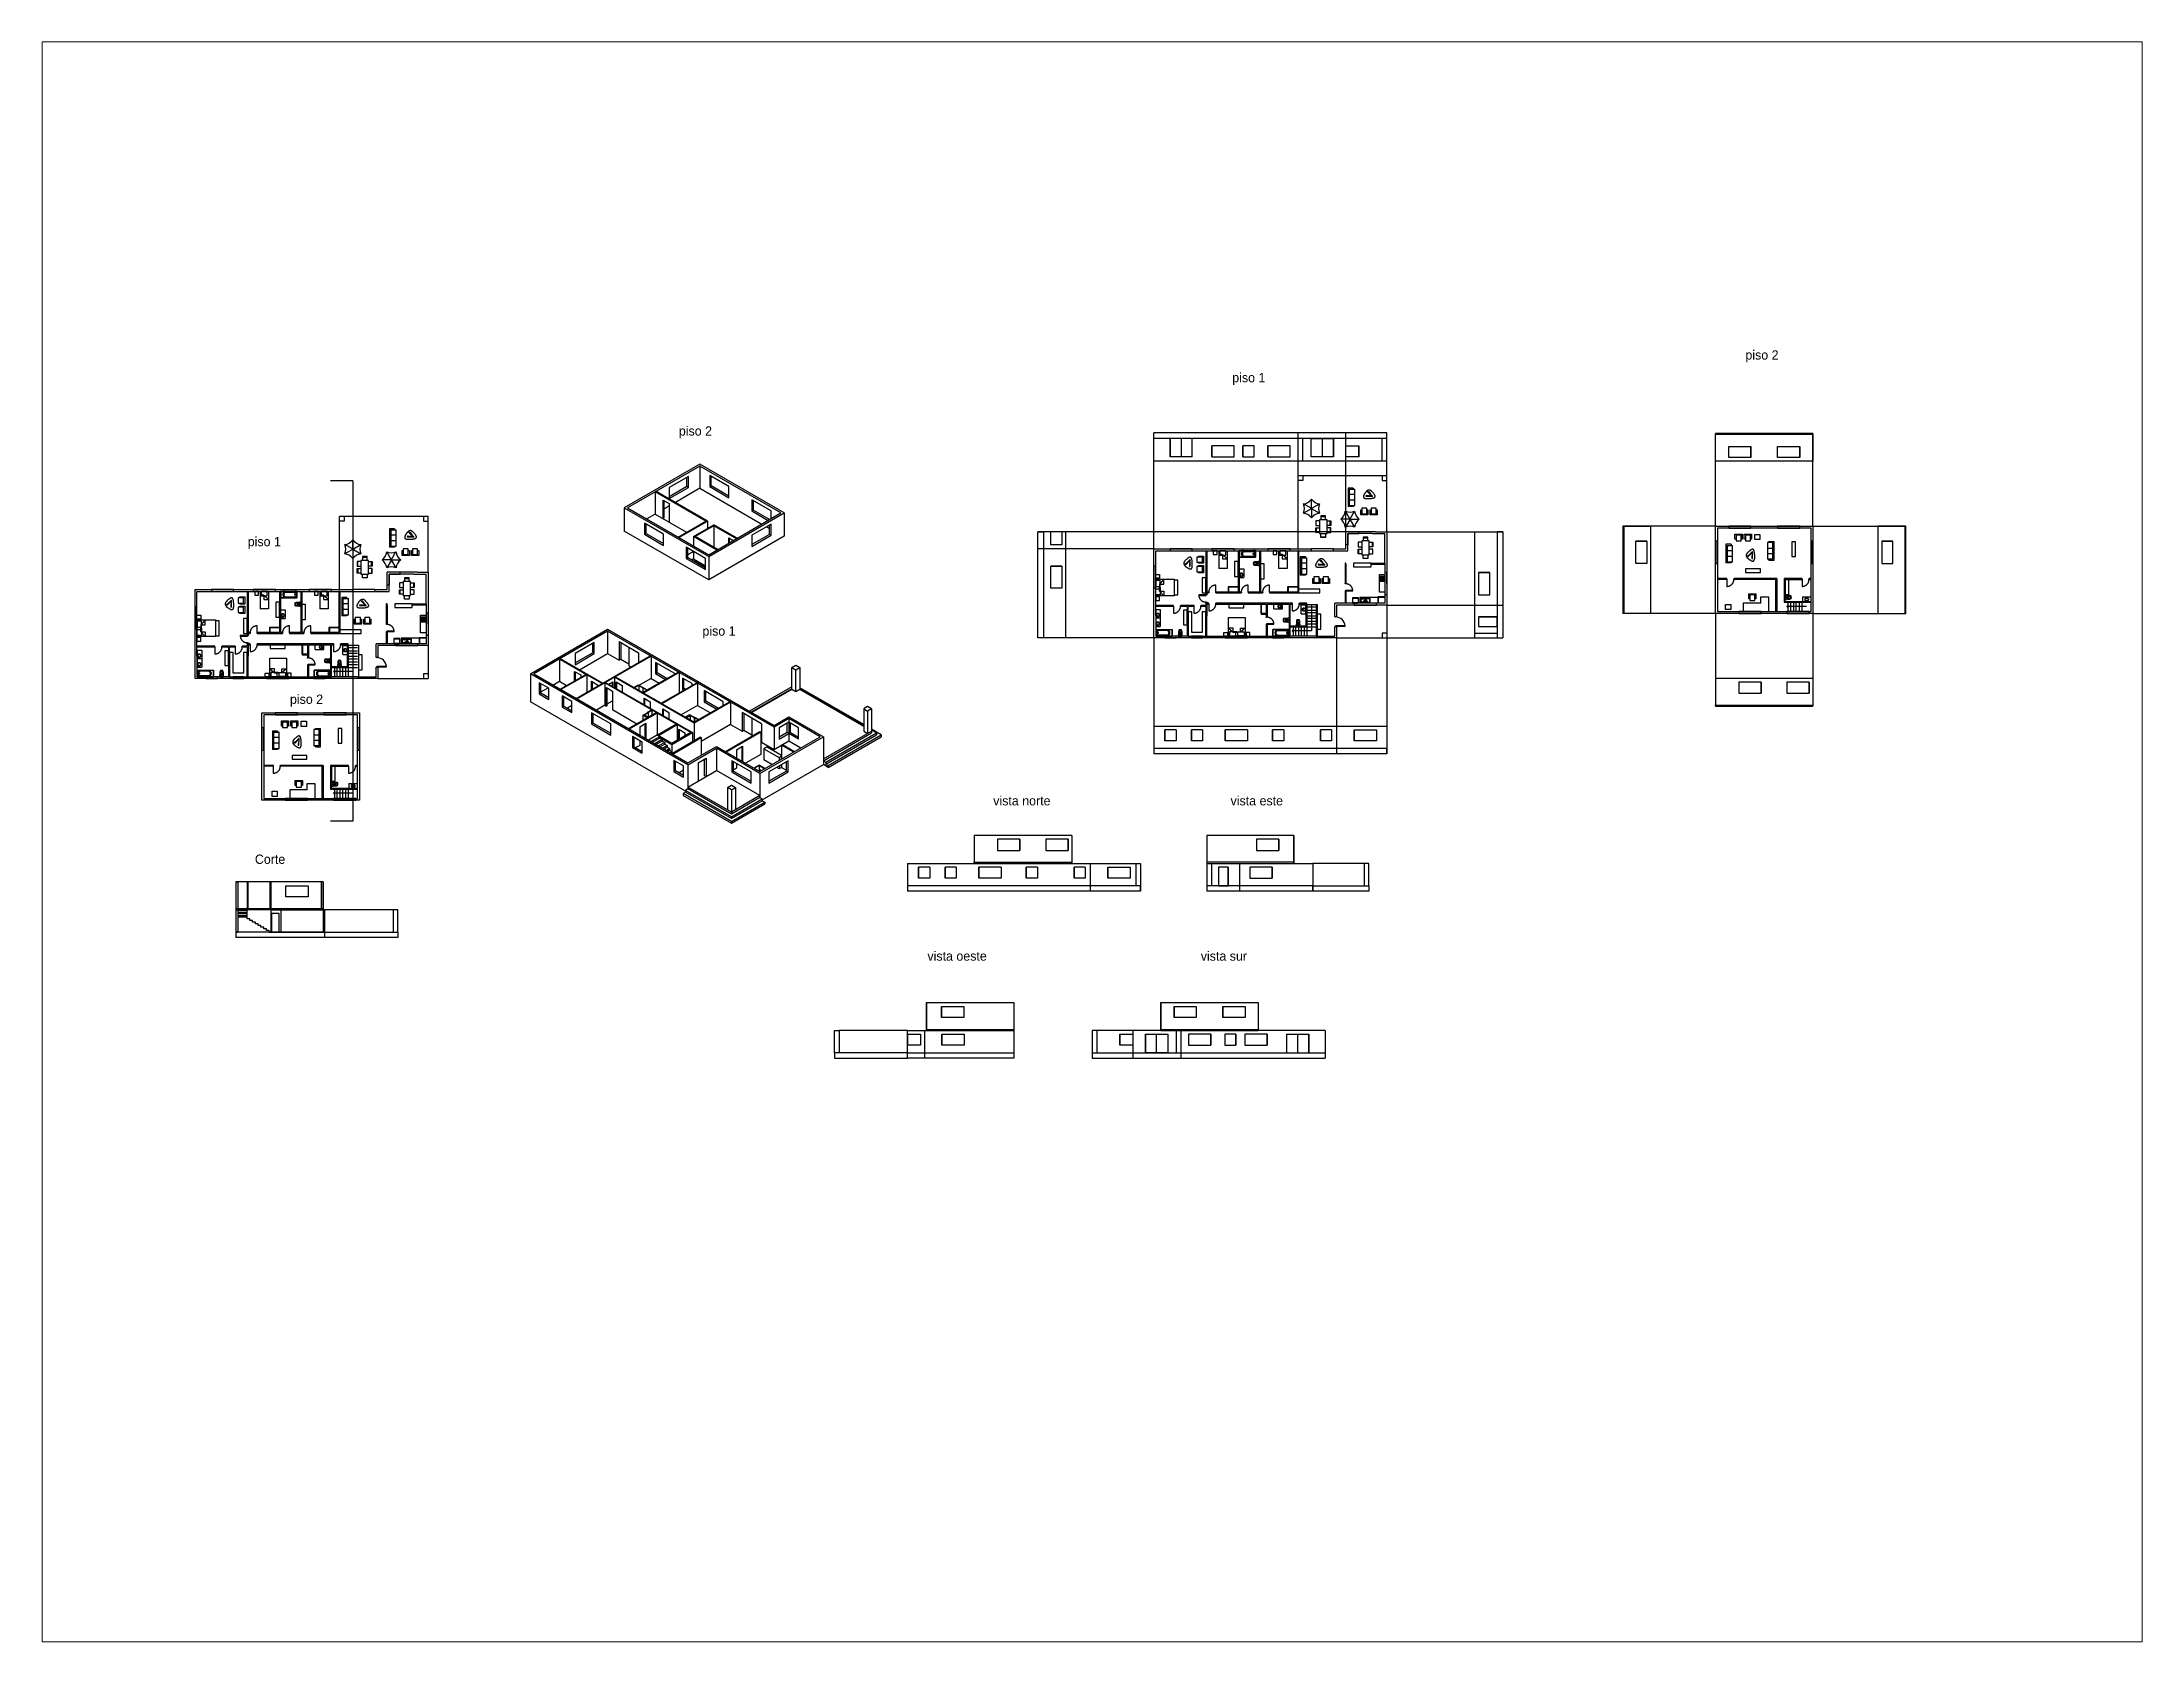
# Paper-space layout 'Layout2' of a CAD drawing. Header units: centimetres. Extents: x 1.05 to 9.45, y 0.8 to 7.2.
# The model-space entities are those that its viewports show. They can reach past a viewport. Long polylines and large blocks are cut down to what shows.
import ezdxf

# ---------------------------------------------------------------- set-up
doc = ezdxf.new("R2010")
doc.units = ezdxf.units.CM
doc.header["$LTSCALE"] = 100
doc.header["$MEASUREMENT"] = 0
doc.linetypes.add('ACAD_ISO03W100', pattern=[30, 12, -18])
for name, color, linetype in [('Artefactos', 21, 'Continuous'), ('cosas', 7, 'Continuous'), ('Muebles', 11, 'Continuous'), ('MUROS', 5, 'Continuous'), ('PUERTA', 1, 'Continuous'), ('Puertas', 1, 'Continuous'), ('TABIQUE', 3, 'Continuous'), ('Texto', 2, 'Continuous'), ('Ventanales', 130, 'Continuous')]:
    doc.layers.add(name, color=color, linetype=linetype)

psp = doc.layouts.new('Layout2')

msp = doc.modelspace()

# ---------------------------------------------------------------- texts
at = {"color": 0, "char_height": 100, "attachment_point": 1}
for s, width, heights, insert in [('piso 2', 548.89, [0], (48121, 3847)), ('piso 1', 548.89, [133], (42592, 3603)), ('piso 2', 548.89, [0], (36630, 3028)), ('piso 1', 548.89, [0], (31985, 1836)), ('piso 1', 548.89, [0], (31985, 1836)), ('piso 1', 548.89, [0], (36884, 873)), ('piso 2', 548.89, [0], (32440, 138)), ('vista norte', 2048.3, [133], (40017, -956)), ('vista este', 1579.74, [0], (42574, -956)), ('{\\C2;Corte}', 548.89, [0], (32062, -1586)), ('vista oeste', 1151.33, [0], (39308, -2629)), ('vista sur', 963.91, [0], (42253, -2629))]:
    msp.add_mtext_dynamic_manual_height_columns(s, width=width, gutter_width=2102, heights=heights, dxfattribs=dict(at, insert=insert))

# ---------------------------------------------------------------- blocks, each defined once
blk = doc.blocks.new('cocina')
at = {"layer": 'Artefactos'}
for points in [[(30649, 834), (30649, 807)], [(30699, 834), (30649, 834)], [(30649, 780), (30649, 807)], [(30649, 807), (30699, 807)], [(30699, 780), (30649, 780)], [(30652, 833), (30651, 833), (30651, 833), (30651, 833), (30651, 833), (30651, 833), (30651, 833), (30651, 833), (30651, 833), (30651, 833), (30651, 833), (30651, 833), (30651, 833), (30651, 833), (30651, 833), (30651, 833), (30651, 833), (30651, 833), (30651, 833), (30651, 833), (30651, 833), (30651, 833), (30651, 833), (30650, 832), (30650, 832), (30650, 832), (30650, 832), (30650, 832), (30650, 832), (30650, 832), (30650, 832), (30650, 832), (30650, 832), (30650, 832), (30650, 832), (30650, 832), (30650, 832), (30650, 832), (30650, 832), (30650, 832), (30650, 832), (30650, 832), (30650, 832), (30650, 832), (30650, 832), (30650, 832), (30650, 832), (30650, 832), (30650, 832), (30650, 831), (30650, 831), (30650, 831), (30650, 831), (30650, 831), (30650, 831), (30650, 831), (30650, 831), (30650, 831), (30650, 831), (30650, 831), (30650, 831), (30650, 831), (30650, 831), (30650, 831), (30650, 831)], [(30650, 831), (30650, 810)], [(30650, 810), (30650, 810), (30650, 810), (30650, 810), (30650, 810), (30650, 810), (30650, 810), (30650, 809), (30650, 809), (30650, 809), (30650, 809), (30650, 809), (30650, 809), (30650, 809), (30650, 809), (30650, 809), (30650, 809), (30650, 809), (30650, 809), (30650, 809), (30650, 809), (30650, 809), (30650, 809), (30650, 809), (30650, 809), (30650, 809), (30650, 809), (30650, 809), (30650, 809), (30650, 808), (30650, 808), (30650, 808), (30650, 808), (30650, 808), (30650, 808), (30650, 808), (30650, 808), (30650, 808), (30650, 808), (30650, 808), (30650, 808), (30650, 808), (30651, 808), (30651, 808), (30651, 808), (30651, 808), (30651, 808), (30651, 808), (30651, 808), (30651, 808), (30651, 808), (30651, 808), (30651, 808), (30651, 808), (30651, 808), (30651, 808), (30651, 808), (30651, 808), (30651, 808), (30651, 808), (30651, 808), (30651, 808), (30651, 808), (30651, 808), (30652, 808)], [(30650, 804), (30650, 804), (30650, 804), (30650, 804), (30650, 804), (30650, 804), (30650, 804), (30650, 804), (30650, 804), (30650, 804), (30650, 804), (30650, 804), (30650, 804), (30650, 804), (30650, 804), (30650, 804), (30650, 805), (30650, 805), (30650, 805), (30650, 805), (30650, 805), (30650, 805), (30650, 805), (30650, 805), (30650, 805), (30650, 805), (30650, 805), (30650, 805), (30650, 805), (30650, 805), (30650, 805), (30650, 805), (30650, 805), (30650, 805), (30650, 805), (30650, 805), (30650, 805), (30650, 805), (30650, 805), (30650, 805), (30650, 805), (30650, 805), (30651, 806), (30651, 806), (30651, 806), (30651, 806), (30651, 806), (30651, 806), (30651, 806), (30651, 806), (30651, 806), (30651, 806), (30651, 806), (30651, 806), (30651, 806), (30651, 806), (30651, 806), (30651, 806), (30651, 806), (30651, 806), (30651, 806), (30651, 806), (30651, 806), (30651, 806), (30652, 806)], [(30650, 783), (30650, 804)], [(30652, 781), (30651, 781), (30651, 781), (30651, 781), (30651, 781), (30651, 781), (30651, 781), (30651, 781), (30651, 781), (30651, 781), (30651, 781), (30651, 781), (30651, 781), (30651, 781), (30651, 781), (30651, 781), (30651, 781), (30651, 781), (30651, 781), (30651, 781), (30651, 781), (30651, 781), (30651, 781), (30650, 781), (30650, 781), (30650, 781), (30650, 781), (30650, 781), (30650, 781), (30650, 781), (30650, 781), (30650, 781), (30650, 781), (30650, 781), (30650, 781), (30650, 781), (30650, 782), (30650, 782), (30650, 782), (30650, 782), (30650, 782), (30650, 782), (30650, 782), (30650, 782), (30650, 782), (30650, 782), (30650, 782), (30650, 782), (30650, 782), (30650, 782), (30650, 782), (30650, 782), (30650, 782), (30650, 782), (30650, 782), (30650, 782), (30650, 782), (30650, 782), (30650, 783), (30650, 783), (30650, 783), (30650, 783), (30650, 783), (30650, 783), (30650, 783)], [(30698, 833), (30652, 833)], [(30652, 808), (30698, 808)], [(30652, 806), (30698, 806)], [(30698, 781), (30652, 781)], [(30694, 807), (30694, 834)], [(30694, 807), (30694, 780)], [(30698, 808), (30698, 833)], [(30698, 806), (30698, 781)], [(30699, 807), (30699, 834)], [(30699, 807), (30699, 780)]]:
    blk.add_lwpolyline(points, dxfattribs=at)
for points in [[(30654, 820), (30654, 820), (30654, 820), (30654, 820), (30654, 820), (30654, 819), (30654, 819), (30654, 819), (30654, 819), (30654, 819), (30654, 818), (30654, 818), (30654, 818), (30654, 818), (30654, 818), (30654, 818), (30654, 817), (30654, 817), (30654, 817), (30654, 817), (30654, 817), (30655, 816), (30655, 816), (30655, 816), (30655, 816), (30655, 816), (30655, 816), (30655, 815), (30655, 815), (30655, 815), (30656, 815), (30656, 815), (30656, 815), (30656, 814), (30656, 814), (30656, 814), (30656, 814), (30657, 814), (30657, 814), (30657, 814), (30657, 814), (30657, 813), (30658, 813), (30658, 813), (30658, 813), (30658, 813), (30658, 813), (30658, 813), (30659, 813), (30659, 813), (30659, 813), (30659, 813), (30659, 813), (30660, 813), (30660, 812), (30660, 812), (30660, 812), (30660, 812), (30660, 812), (30661, 812), (30661, 812), (30661, 812), (30661, 812), (30661, 812), (30662, 812), (30662, 812), (30662, 812), (30662, 812), (30662, 812), (30662, 812), (30663, 812), (30663, 812), (30663, 812), (30663, 812), (30663, 812), (30664, 813), (30664, 813), (30664, 813), (30664, 813), (30664, 813), (30664, 813), (30665, 813), (30665, 813), (30665, 813), (30665, 813), (30665, 813), (30666, 813), (30666, 813), (30666, 814), (30666, 814), (30666, 814), (30666, 814), (30667, 814), (30667, 814), (30667, 814), (30667, 814), (30667, 815), (30667, 815), (30667, 815), (30668, 815), (30668, 815), (30668, 815), (30668, 816), (30668, 816), (30668, 816), (30668, 816), (30668, 816), (30669, 816), (30669, 817), (30669, 817), (30669, 817), (30669, 817), (30669, 817), (30669, 818), (30669, 818), (30669, 818), (30669, 818), (30669, 818), (30669, 818), (30669, 819), (30669, 819), (30669, 819), (30669, 819), (30669, 819), (30670, 820), (30670, 820), (30670, 820), (30670, 820), (30670, 820), (30670, 820), (30670, 821), (30670, 821), (30670, 821), (30669, 821), (30669, 821), (30669, 822), (30669, 822), (30669, 822), (30669, 822), (30669, 822), (30669, 822), (30669, 823), (30669, 823), (30669, 823), (30669, 823), (30669, 823), (30669, 824), (30669, 824), (30669, 824), (30669, 824), (30668, 824), (30668, 824), (30668, 825), (30668, 825), (30668, 825), (30668, 825), (30668, 825), (30668, 825), (30667, 826), (30667, 826), (30667, 826), (30667, 826), (30667, 826), (30667, 826), (30667, 826), (30666, 827), (30666, 827), (30666, 827), (30666, 827), (30666, 827), (30666, 827), (30665, 827), (30665, 827), (30665, 827), (30665, 828), (30665, 828), (30664, 828), (30664, 828), (30664, 828), (30664, 828), (30664, 828), (30664, 828), (30663, 828), (30663, 828), (30663, 828), (30663, 828), (30663, 828), (30662, 828), (30662, 828), (30662, 828), (30662, 828), (30662, 828), (30662, 828), (30661, 828), (30661, 828), (30661, 828), (30661, 828), (30661, 828), (30660, 828), (30660, 828), (30660, 828), (30660, 828), (30660, 828), (30660, 828), (30659, 828), (30659, 828), (30659, 828), (30659, 828), (30659, 828), (30658, 828), (30658, 828), (30658, 827), (30658, 827), (30658, 827), (30658, 827), (30657, 827), (30657, 827), (30657, 827), (30657, 827), (30657, 827), (30656, 826), (30656, 826), (30656, 826), (30656, 826), (30656, 826), (30656, 826), (30656, 826), (30655, 825), (30655, 825), (30655, 825), (30655, 825), (30655, 825), (30655, 825), (30655, 824), (30655, 824), (30655, 824), (30654, 824), (30654, 824), (30654, 824), (30654, 823), (30654, 823), (30654, 823), (30654, 823), (30654, 823), (30654, 822), (30654, 822), (30654, 822), (30654, 822), (30654, 822), (30654, 822), (30654, 821), (30654, 821), (30654, 821), (30654, 821), (30654, 821), (30654, 820)], [(30654, 793), (30654, 793), (30654, 793), (30654, 793), (30654, 793), (30654, 792), (30654, 792), (30654, 792), (30654, 792), (30654, 792), (30654, 791), (30654, 791), (30654, 791), (30654, 791), (30654, 791), (30654, 791), (30654, 790), (30654, 790), (30654, 790), (30654, 790), (30654, 790), (30655, 789), (30655, 789), (30655, 789), (30655, 789), (30655, 789), (30655, 789), (30655, 788), (30655, 788), (30655, 788), (30656, 788), (30656, 788), (30656, 788), (30656, 787), (30656, 787), (30656, 787), (30656, 787), (30657, 787), (30657, 787), (30657, 787), (30657, 787), (30657, 786), (30658, 786), (30658, 786), (30658, 786), (30658, 786), (30658, 786), (30658, 786), (30659, 786), (30659, 786), (30659, 786), (30659, 786), (30659, 786), (30660, 786), (30660, 785), (30660, 785), (30660, 785), (30660, 785), (30660, 785), (30661, 785), (30661, 785), (30661, 785), (30661, 785), (30661, 785), (30662, 785), (30662, 785), (30662, 785), (30662, 785), (30662, 785), (30662, 785), (30663, 785), (30663, 785), (30663, 785), (30663, 785), (30663, 785), (30664, 786), (30664, 786), (30664, 786), (30664, 786), (30664, 786), (30664, 786), (30665, 786), (30665, 786), (30665, 786), (30665, 786), (30665, 786), (30666, 786), (30666, 786), (30666, 787), (30666, 787), (30666, 787), (30666, 787), (30667, 787), (30667, 787), (30667, 787), (30667, 787), (30667, 788), (30667, 788), (30667, 788), (30668, 788), (30668, 788), (30668, 788), (30668, 789), (30668, 789), (30668, 789), (30668, 789), (30668, 789), (30669, 789), (30669, 790), (30669, 790), (30669, 790), (30669, 790), (30669, 790), (30669, 791), (30669, 791), (30669, 791), (30669, 791), (30669, 791), (30669, 791), (30669, 792), (30669, 792), (30669, 792), (30669, 792), (30669, 792), (30670, 793), (30670, 793), (30670, 793), (30670, 793), (30670, 793), (30670, 793), (30670, 794), (30670, 794), (30670, 794), (30669, 794), (30669, 794), (30669, 795), (30669, 795), (30669, 795), (30669, 795), (30669, 795), (30669, 795), (30669, 796), (30669, 796), (30669, 796), (30669, 796), (30669, 796), (30669, 797), (30669, 797), (30669, 797), (30669, 797), (30668, 797), (30668, 797), (30668, 798), (30668, 798), (30668, 798), (30668, 798), (30668, 798), (30668, 798), (30667, 799), (30667, 799), (30667, 799), (30667, 799), (30667, 799), (30667, 799), (30667, 799), (30666, 800), (30666, 800), (30666, 800), (30666, 800), (30666, 800), (30666, 800), (30665, 800), (30665, 800), (30665, 800), (30665, 801), (30665, 801), (30664, 801), (30664, 801), (30664, 801), (30664, 801), (30664, 801), (30664, 801), (30663, 801), (30663, 801), (30663, 801), (30663, 801), (30663, 801), (30662, 801), (30662, 801), (30662, 801), (30662, 801), (30662, 801), (30662, 801), (30661, 801), (30661, 801), (30661, 801), (30661, 801), (30661, 801), (30660, 801), (30660, 801), (30660, 801), (30660, 801), (30660, 801), (30660, 801), (30659, 801), (30659, 801), (30659, 801), (30659, 801), (30659, 801), (30658, 801), (30658, 801), (30658, 800), (30658, 800), (30658, 800), (30658, 800), (30657, 800), (30657, 800), (30657, 800), (30657, 800), (30657, 800), (30656, 799), (30656, 799), (30656, 799), (30656, 799), (30656, 799), (30656, 799), (30656, 799), (30655, 798), (30655, 798), (30655, 798), (30655, 798), (30655, 798), (30655, 798), (30655, 797), (30655, 797), (30655, 797), (30654, 797), (30654, 797), (30654, 797), (30654, 796), (30654, 796), (30654, 796), (30654, 796), (30654, 796), (30654, 795), (30654, 795), (30654, 795), (30654, 795), (30654, 795), (30654, 795), (30654, 794), (30654, 794), (30654, 794), (30654, 794), (30654, 794), (30654, 793)], [(30660, 820), (30660, 820), (30660, 820), (30660, 820), (30660, 820), (30660, 820), (30660, 820), (30660, 820), (30660, 820), (30660, 820), (30660, 820), (30660, 820), (30660, 820), (30660, 820), (30660, 820), (30660, 820), (30660, 820), (30660, 819), (30660, 819), (30660, 819), (30660, 819), (30660, 819), (30660, 819), (30660, 819), (30660, 819), (30660, 819), (30660, 819), (30660, 819), (30660, 819), (30660, 819), (30660, 819), (30660, 819), (30660, 819), (30660, 819), (30660, 819), (30660, 819), (30660, 819), (30660, 819), (30660, 819), (30660, 819), (30660, 819), (30660, 819), (30661, 819), (30661, 819), (30661, 818), (30661, 818), (30661, 818), (30661, 818), (30661, 818), (30661, 818), (30661, 818), (30661, 818), (30661, 818), (30661, 818), (30661, 818), (30661, 818), (30661, 818), (30661, 818), (30661, 818), (30661, 818), (30661, 818), (30661, 818), (30661, 818), (30661, 818), (30662, 818), (30662, 818), (30662, 818), (30662, 818), (30662, 818), (30662, 818), (30662, 818), (30662, 818), (30662, 818), (30662, 818), (30662, 818), (30662, 818), (30662, 818), (30662, 818), (30662, 818), (30662, 818), (30662, 818), (30662, 818), (30662, 818), (30662, 818), (30662, 818), (30663, 819), (30663, 819), (30663, 819), (30663, 819), (30663, 819), (30663, 819), (30663, 819), (30663, 819), (30663, 819), (30663, 819), (30663, 819), (30663, 819), (30663, 819), (30663, 819), (30663, 819), (30663, 819), (30663, 819), (30663, 819), (30663, 819), (30663, 819), (30663, 819), (30663, 819), (30663, 819), (30663, 819), (30663, 819), (30663, 819), (30663, 819), (30663, 820), (30663, 820), (30663, 820), (30663, 820), (30663, 820), (30663, 820), (30663, 820), (30663, 820), (30663, 820), (30663, 820), (30663, 820), (30663, 820), (30663, 820), (30663, 820), (30663, 820), (30663, 820), (30663, 820), (30663, 820), (30663, 820), (30663, 820), (30663, 820), (30663, 820), (30663, 821), (30663, 821), (30663, 821), (30663, 821), (30663, 821), (30663, 821), (30663, 821), (30663, 821), (30663, 821), (30663, 821), (30663, 821), (30663, 821), (30663, 821), (30663, 821), (30663, 821), (30663, 821), (30663, 821), (30663, 821), (30663, 821), (30663, 821), (30663, 821), (30663, 821), (30663, 822), (30663, 822), (30663, 822), (30663, 822), (30663, 822), (30663, 822), (30663, 822), (30663, 822), (30663, 822), (30663, 822), (30663, 822), (30663, 822), (30663, 822), (30663, 822), (30663, 822), (30663, 822), (30662, 822), (30662, 822), (30662, 822), (30662, 822), (30662, 822), (30662, 822), (30662, 822), (30662, 822), (30662, 822), (30662, 822), (30662, 822), (30662, 822), (30662, 822), (30662, 822), (30662, 822), (30662, 822), (30662, 822), (30662, 822), (30662, 822), (30662, 822), (30662, 822), (30661, 822), (30661, 822), (30661, 822), (30661, 822), (30661, 822), (30661, 822), (30661, 822), (30661, 822), (30661, 822), (30661, 822), (30661, 822), (30661, 822), (30661, 822), (30661, 822), (30661, 822), (30661, 822), (30661, 822), (30661, 822), (30661, 822), (30661, 822), (30661, 822), (30661, 822), (30660, 822), (30660, 822), (30660, 822), (30660, 822), (30660, 822), (30660, 822), (30660, 822), (30660, 822), (30660, 822), (30660, 822), (30660, 822), (30660, 822), (30660, 822), (30660, 822), (30660, 821), (30660, 821), (30660, 821), (30660, 821), (30660, 821), (30660, 821), (30660, 821), (30660, 821), (30660, 821), (30660, 821), (30660, 821), (30660, 821), (30660, 821), (30660, 821), (30660, 821), (30660, 821), (30660, 821), (30660, 821), (30660, 821), (30660, 821), (30660, 821), (30660, 821), (30660, 820), (30660, 820), (30660, 820), (30660, 820), (30660, 820)], [(30660, 793), (30660, 793), (30660, 793), (30660, 793), (30660, 793), (30660, 793), (30660, 793), (30660, 793), (30660, 793), (30660, 793), (30660, 793), (30660, 793), (30660, 793), (30660, 793), (30660, 793), (30660, 793), (30660, 793), (30660, 792), (30660, 792), (30660, 792), (30660, 792), (30660, 792), (30660, 792), (30660, 792), (30660, 792), (30660, 792), (30660, 792), (30660, 792), (30660, 792), (30660, 792), (30660, 792), (30660, 792), (30660, 792), (30660, 792), (30660, 792), (30660, 792), (30660, 792), (30660, 792), (30660, 792), (30660, 792), (30660, 792), (30660, 792), (30661, 792), (30661, 792), (30661, 791), (30661, 791), (30661, 791), (30661, 791), (30661, 791), (30661, 791), (30661, 791), (30661, 791), (30661, 791), (30661, 791), (30661, 791), (30661, 791), (30661, 791), (30661, 791), (30661, 791), (30661, 791), (30661, 791), (30661, 791), (30661, 791), (30661, 791), (30662, 791), (30662, 791), (30662, 791), (30662, 791), (30662, 791), (30662, 791), (30662, 791), (30662, 791), (30662, 791), (30662, 791), (30662, 791), (30662, 791), (30662, 791), (30662, 791), (30662, 791), (30662, 791), (30662, 791), (30662, 791), (30662, 791), (30662, 791), (30662, 791), (30663, 792), (30663, 792), (30663, 792), (30663, 792), (30663, 792), (30663, 792), (30663, 792), (30663, 792), (30663, 792), (30663, 792), (30663, 792), (30663, 792), (30663, 792), (30663, 792), (30663, 792), (30663, 792), (30663, 792), (30663, 792), (30663, 792), (30663, 792), (30663, 792), (30663, 792), (30663, 792), (30663, 792), (30663, 792), (30663, 792), (30663, 792), (30663, 793), (30663, 793), (30663, 793), (30663, 793), (30663, 793), (30663, 793), (30663, 793), (30663, 793), (30663, 793), (30663, 793), (30663, 793), (30663, 793), (30663, 793), (30663, 793), (30663, 793), (30663, 793), (30663, 793), (30663, 793), (30663, 793), (30663, 793), (30663, 793), (30663, 793), (30663, 794), (30663, 794), (30663, 794), (30663, 794), (30663, 794), (30663, 794), (30663, 794), (30663, 794), (30663, 794), (30663, 794), (30663, 794), (30663, 794), (30663, 794), (30663, 794), (30663, 794), (30663, 794), (30663, 794), (30663, 794), (30663, 794), (30663, 794), (30663, 794), (30663, 794), (30663, 795), (30663, 795), (30663, 795), (30663, 795), (30663, 795), (30663, 795), (30663, 795), (30663, 795), (30663, 795), (30663, 795), (30663, 795), (30663, 795), (30663, 795), (30663, 795), (30663, 795), (30663, 795), (30662, 795), (30662, 795), (30662, 795), (30662, 795), (30662, 795), (30662, 795), (30662, 795), (30662, 795), (30662, 795), (30662, 795), (30662, 795), (30662, 795), (30662, 795), (30662, 795), (30662, 795), (30662, 795), (30662, 795), (30662, 795), (30662, 795), (30662, 795), (30662, 795), (30661, 795), (30661, 795), (30661, 795), (30661, 795), (30661, 795), (30661, 795), (30661, 795), (30661, 795), (30661, 795), (30661, 795), (30661, 795), (30661, 795), (30661, 795), (30661, 795), (30661, 795), (30661, 795), (30661, 795), (30661, 795), (30661, 795), (30661, 795), (30661, 795), (30661, 795), (30660, 795), (30660, 795), (30660, 795), (30660, 795), (30660, 795), (30660, 795), (30660, 795), (30660, 795), (30660, 795), (30660, 795), (30660, 795), (30660, 795), (30660, 795), (30660, 795), (30660, 794), (30660, 794), (30660, 794), (30660, 794), (30660, 794), (30660, 794), (30660, 794), (30660, 794), (30660, 794), (30660, 794), (30660, 794), (30660, 794), (30660, 794), (30660, 794), (30660, 794), (30660, 794), (30660, 794), (30660, 794), (30660, 794), (30660, 794), (30660, 794), (30660, 794), (30660, 793), (30660, 793), (30660, 793), (30660, 793), (30660, 793)], [(30674, 820), (30674, 820), (30674, 820), (30674, 820), (30674, 820), (30674, 819), (30674, 819), (30674, 819), (30674, 819), (30674, 819), (30674, 818), (30674, 818), (30675, 818), (30675, 818), (30675, 818), (30675, 818), (30675, 817), (30675, 817), (30675, 817), (30675, 817), (30675, 817), (30675, 816), (30675, 816), (30675, 816), (30676, 816), (30676, 816), (30676, 816), (30676, 815), (30676, 815), (30676, 815), (30676, 815), (30676, 815), (30677, 815), (30677, 814), (30677, 814), (30677, 814), (30677, 814), (30677, 814), (30677, 814), (30678, 814), (30678, 814), (30678, 813), (30678, 813), (30678, 813), (30679, 813), (30679, 813), (30679, 813), (30679, 813), (30679, 813), (30679, 813), (30680, 813), (30680, 813), (30680, 813), (30680, 813), (30680, 812), (30681, 812), (30681, 812), (30681, 812), (30681, 812), (30681, 812), (30681, 812), (30682, 812), (30682, 812), (30682, 812), (30682, 812), (30682, 812), (30683, 812), (30683, 812), (30683, 812), (30683, 812), (30683, 812), (30683, 812), (30684, 812), (30684, 812), (30684, 812), (30684, 813), (30684, 813), (30685, 813), (30685, 813), (30685, 813), (30685, 813), (30685, 813), (30686, 813), (30686, 813), (30686, 813), (30686, 813), (30686, 813), (30686, 813), (30687, 814), (30687, 814), (30687, 814), (30687, 814), (30687, 814), (30687, 814), (30688, 814), (30688, 814), (30688, 815), (30688, 815), (30688, 815), (30688, 815), (30688, 815), (30689, 815), (30689, 816), (30689, 816), (30689, 816), (30689, 816), (30689, 816), (30689, 816), (30689, 817), (30689, 817), (30689, 817), (30690, 817), (30690, 817), (30690, 818), (30690, 818), (30690, 818), (30690, 818), (30690, 818), (30690, 818), (30690, 819), (30690, 819), (30690, 819), (30690, 819), (30690, 819), (30690, 820), (30690, 820), (30690, 820), (30690, 820), (30690, 820), (30690, 820), (30690, 821), (30690, 821), (30690, 821), (30690, 821), (30690, 821), (30690, 822), (30690, 822), (30690, 822), (30690, 822), (30690, 822), (30690, 822), (30690, 823), (30690, 823), (30690, 823), (30690, 823), (30690, 823), (30689, 824), (30689, 824), (30689, 824), (30689, 824), (30689, 824), (30689, 824), (30689, 825), (30689, 825), (30689, 825), (30689, 825), (30688, 825), (30688, 825), (30688, 826), (30688, 826), (30688, 826), (30688, 826), (30688, 826), (30687, 826), (30687, 826), (30687, 827), (30687, 827), (30687, 827), (30687, 827), (30686, 827), (30686, 827), (30686, 827), (30686, 827), (30686, 827), (30686, 828), (30685, 828), (30685, 828), (30685, 828), (30685, 828), (30685, 828), (30684, 828), (30684, 828), (30684, 828), (30684, 828), (30684, 828), (30683, 828), (30683, 828), (30683, 828), (30683, 828), (30683, 828), (30683, 828), (30682, 828), (30682, 828), (30682, 828), (30682, 828), (30682, 828), (30681, 828), (30681, 828), (30681, 828), (30681, 828), (30681, 828), (30681, 828), (30680, 828), (30680, 828), (30680, 828), (30680, 828), (30680, 828), (30679, 828), (30679, 828), (30679, 828), (30679, 828), (30679, 827), (30679, 827), (30678, 827), (30678, 827), (30678, 827), (30678, 827), (30678, 827), (30677, 827), (30677, 827), (30677, 826), (30677, 826), (30677, 826), (30677, 826), (30677, 826), (30676, 826), (30676, 826), (30676, 825), (30676, 825), (30676, 825), (30676, 825), (30676, 825), (30676, 825), (30675, 824), (30675, 824), (30675, 824), (30675, 824), (30675, 824), (30675, 824), (30675, 823), (30675, 823), (30675, 823), (30675, 823), (30675, 823), (30675, 822), (30674, 822), (30674, 822), (30674, 822), (30674, 822), (30674, 822), (30674, 821), (30674, 821), (30674, 821), (30674, 821), (30674, 821), (30674, 820)], [(30674, 793), (30674, 793), (30674, 793), (30674, 793), (30674, 793), (30674, 792), (30674, 792), (30674, 792), (30674, 792), (30674, 792), (30674, 791), (30674, 791), (30675, 791), (30675, 791), (30675, 791), (30675, 791), (30675, 790), (30675, 790), (30675, 790), (30675, 790), (30675, 790), (30675, 789), (30675, 789), (30675, 789), (30676, 789), (30676, 789), (30676, 789), (30676, 788), (30676, 788), (30676, 788), (30676, 788), (30676, 788), (30677, 788), (30677, 787), (30677, 787), (30677, 787), (30677, 787), (30677, 787), (30677, 787), (30678, 787), (30678, 787), (30678, 786), (30678, 786), (30678, 786), (30679, 786), (30679, 786), (30679, 786), (30679, 786), (30679, 786), (30679, 786), (30680, 786), (30680, 786), (30680, 786), (30680, 786), (30680, 785), (30681, 785), (30681, 785), (30681, 785), (30681, 785), (30681, 785), (30681, 785), (30682, 785), (30682, 785), (30682, 785), (30682, 785), (30682, 785), (30683, 785), (30683, 785), (30683, 785), (30683, 785), (30683, 785), (30683, 785), (30684, 785), (30684, 785), (30684, 785), (30684, 786), (30684, 786), (30685, 786), (30685, 786), (30685, 786), (30685, 786), (30685, 786), (30686, 786), (30686, 786), (30686, 786), (30686, 786), (30686, 786), (30686, 786), (30687, 787), (30687, 787), (30687, 787), (30687, 787), (30687, 787), (30687, 787), (30688, 787), (30688, 787), (30688, 788), (30688, 788), (30688, 788), (30688, 788), (30688, 788), (30689, 788), (30689, 789), (30689, 789), (30689, 789), (30689, 789), (30689, 789), (30689, 789), (30689, 790), (30689, 790), (30689, 790), (30690, 790), (30690, 790), (30690, 791), (30690, 791), (30690, 791), (30690, 791), (30690, 791), (30690, 791), (30690, 792), (30690, 792), (30690, 792), (30690, 792), (30690, 792), (30690, 793), (30690, 793), (30690, 793), (30690, 793), (30690, 793), (30690, 793), (30690, 794), (30690, 794), (30690, 794), (30690, 794), (30690, 794), (30690, 795), (30690, 795), (30690, 795), (30690, 795), (30690, 795), (30690, 795), (30690, 796), (30690, 796), (30690, 796), (30690, 796), (30690, 796), (30689, 797), (30689, 797), (30689, 797), (30689, 797), (30689, 797), (30689, 797), (30689, 798), (30689, 798), (30689, 798), (30689, 798), (30688, 798), (30688, 798), (30688, 799), (30688, 799), (30688, 799), (30688, 799), (30688, 799), (30687, 799), (30687, 799), (30687, 800), (30687, 800), (30687, 800), (30687, 800), (30686, 800), (30686, 800), (30686, 800), (30686, 800), (30686, 800), (30686, 801), (30685, 801), (30685, 801), (30685, 801), (30685, 801), (30685, 801), (30684, 801), (30684, 801), (30684, 801), (30684, 801), (30684, 801), (30683, 801), (30683, 801), (30683, 801), (30683, 801), (30683, 801), (30683, 801), (30682, 801), (30682, 801), (30682, 801), (30682, 801), (30682, 801), (30681, 801), (30681, 801), (30681, 801), (30681, 801), (30681, 801), (30681, 801), (30680, 801), (30680, 801), (30680, 801), (30680, 801), (30680, 801), (30679, 801), (30679, 801), (30679, 801), (30679, 801), (30679, 800), (30679, 800), (30678, 800), (30678, 800), (30678, 800), (30678, 800), (30678, 800), (30677, 800), (30677, 800), (30677, 799), (30677, 799), (30677, 799), (30677, 799), (30677, 799), (30676, 799), (30676, 799), (30676, 798), (30676, 798), (30676, 798), (30676, 798), (30676, 798), (30676, 798), (30675, 797), (30675, 797), (30675, 797), (30675, 797), (30675, 797), (30675, 797), (30675, 796), (30675, 796), (30675, 796), (30675, 796), (30675, 796), (30675, 795), (30674, 795), (30674, 795), (30674, 795), (30674, 795), (30674, 795), (30674, 794), (30674, 794), (30674, 794), (30674, 794), (30674, 794), (30674, 793)], [(30680, 820), (30680, 820), (30680, 820), (30680, 820), (30680, 820), (30680, 820), (30680, 820), (30680, 820), (30680, 820), (30680, 820), (30680, 820), (30680, 820), (30680, 820), (30680, 820), (30680, 820), (30680, 820), (30680, 820), (30680, 819), (30680, 819), (30680, 819), (30680, 819), (30680, 819), (30680, 819), (30681, 819), (30681, 819), (30681, 819), (30681, 819), (30681, 819), (30681, 819), (30681, 819), (30681, 819), (30681, 819), (30681, 819), (30681, 819), (30681, 819), (30681, 819), (30681, 819), (30681, 819), (30681, 819), (30681, 819), (30681, 819), (30681, 819), (30681, 819), (30681, 819), (30681, 818), (30681, 818), (30681, 818), (30681, 818), (30681, 818), (30682, 818), (30682, 818), (30682, 818), (30682, 818), (30682, 818), (30682, 818), (30682, 818), (30682, 818), (30682, 818), (30682, 818), (30682, 818), (30682, 818), (30682, 818), (30682, 818), (30682, 818), (30682, 818), (30682, 818), (30682, 818), (30682, 818), (30682, 818), (30682, 818), (30682, 818), (30683, 818), (30683, 818), (30683, 818), (30683, 818), (30683, 818), (30683, 818), (30683, 818), (30683, 818), (30683, 818), (30683, 818), (30683, 818), (30683, 818), (30683, 818), (30683, 818), (30683, 819), (30683, 819), (30683, 819), (30683, 819), (30683, 819), (30683, 819), (30683, 819), (30683, 819), (30684, 819), (30684, 819), (30684, 819), (30684, 819), (30684, 819), (30684, 819), (30684, 819), (30684, 819), (30684, 819), (30684, 819), (30684, 819), (30684, 819), (30684, 819), (30684, 819), (30684, 819), (30684, 819), (30684, 819), (30684, 819), (30684, 819), (30684, 820), (30684, 820), (30684, 820), (30684, 820), (30684, 820), (30684, 820), (30684, 820), (30684, 820), (30684, 820), (30684, 820), (30684, 820), (30684, 820), (30684, 820), (30684, 820), (30684, 820), (30684, 820), (30684, 820), (30684, 820), (30684, 820), (30684, 820), (30684, 820), (30684, 820), (30684, 821), (30684, 821), (30684, 821), (30684, 821), (30684, 821), (30684, 821), (30684, 821), (30684, 821), (30684, 821), (30684, 821), (30684, 821), (30684, 821), (30684, 821), (30684, 821), (30684, 821), (30684, 821), (30684, 821), (30684, 821), (30684, 821), (30684, 821), (30684, 821), (30684, 821), (30684, 822), (30684, 822), (30684, 822), (30684, 822), (30684, 822), (30684, 822), (30684, 822), (30684, 822), (30683, 822), (30683, 822), (30683, 822), (30683, 822), (30683, 822), (30683, 822), (30683, 822), (30683, 822), (30683, 822), (30683, 822), (30683, 822), (30683, 822), (30683, 822), (30683, 822), (30683, 822), (30683, 822), (30683, 822), (30683, 822), (30683, 822), (30683, 822), (30683, 822), (30683, 822), (30682, 822), (30682, 822), (30682, 822), (30682, 822), (30682, 822), (30682, 822), (30682, 822), (30682, 822), (30682, 822), (30682, 822), (30682, 822), (30682, 822), (30682, 822), (30682, 822), (30682, 822), (30682, 822), (30682, 822), (30682, 822), (30682, 822), (30682, 822), (30682, 822), (30682, 822), (30681, 822), (30681, 822), (30681, 822), (30681, 822), (30681, 822), (30681, 822), (30681, 822), (30681, 822), (30681, 822), (30681, 822), (30681, 822), (30681, 822), (30681, 822), (30681, 822), (30681, 822), (30681, 822), (30681, 822), (30681, 822), (30681, 822), (30681, 822), (30681, 822), (30681, 821), (30681, 821), (30681, 821), (30681, 821), (30681, 821), (30680, 821), (30680, 821), (30680, 821), (30680, 821), (30680, 821), (30680, 821), (30680, 821), (30680, 821), (30680, 821), (30680, 821), (30680, 821), (30680, 821), (30680, 821), (30680, 821), (30680, 821), (30680, 821), (30680, 821), (30680, 820), (30680, 820), (30680, 820), (30680, 820), (30680, 820)], [(30680, 793), (30680, 793), (30680, 793), (30680, 793), (30680, 793), (30680, 793), (30680, 793), (30680, 793), (30680, 793), (30680, 793), (30680, 793), (30680, 793), (30680, 793), (30680, 793), (30680, 793), (30680, 793), (30680, 793), (30680, 792), (30680, 792), (30680, 792), (30680, 792), (30680, 792), (30680, 792), (30681, 792), (30681, 792), (30681, 792), (30681, 792), (30681, 792), (30681, 792), (30681, 792), (30681, 792), (30681, 792), (30681, 792), (30681, 792), (30681, 792), (30681, 792), (30681, 792), (30681, 792), (30681, 792), (30681, 792), (30681, 792), (30681, 792), (30681, 792), (30681, 792), (30681, 791), (30681, 791), (30681, 791), (30681, 791), (30681, 791), (30682, 791), (30682, 791), (30682, 791), (30682, 791), (30682, 791), (30682, 791), (30682, 791), (30682, 791), (30682, 791), (30682, 791), (30682, 791), (30682, 791), (30682, 791), (30682, 791), (30682, 791), (30682, 791), (30682, 791), (30682, 791), (30682, 791), (30682, 791), (30682, 791), (30682, 791), (30683, 791), (30683, 791), (30683, 791), (30683, 791), (30683, 791), (30683, 791), (30683, 791), (30683, 791), (30683, 791), (30683, 791), (30683, 791), (30683, 791), (30683, 791), (30683, 791), (30683, 792), (30683, 792), (30683, 792), (30683, 792), (30683, 792), (30683, 792), (30683, 792), (30683, 792), (30684, 792), (30684, 792), (30684, 792), (30684, 792), (30684, 792), (30684, 792), (30684, 792), (30684, 792), (30684, 792), (30684, 792), (30684, 792), (30684, 792), (30684, 792), (30684, 792), (30684, 792), (30684, 792), (30684, 792), (30684, 792), (30684, 792), (30684, 793), (30684, 793), (30684, 793), (30684, 793), (30684, 793), (30684, 793), (30684, 793), (30684, 793), (30684, 793), (30684, 793), (30684, 793), (30684, 793), (30684, 793), (30684, 793), (30684, 793), (30684, 793), (30684, 793), (30684, 793), (30684, 793), (30684, 793), (30684, 793), (30684, 793), (30684, 794), (30684, 794), (30684, 794), (30684, 794), (30684, 794), (30684, 794), (30684, 794), (30684, 794), (30684, 794), (30684, 794), (30684, 794), (30684, 794), (30684, 794), (30684, 794), (30684, 794), (30684, 794), (30684, 794), (30684, 794), (30684, 794), (30684, 794), (30684, 794), (30684, 794), (30684, 795), (30684, 795), (30684, 795), (30684, 795), (30684, 795), (30684, 795), (30684, 795), (30684, 795), (30683, 795), (30683, 795), (30683, 795), (30683, 795), (30683, 795), (30683, 795), (30683, 795), (30683, 795), (30683, 795), (30683, 795), (30683, 795), (30683, 795), (30683, 795), (30683, 795), (30683, 795), (30683, 795), (30683, 795), (30683, 795), (30683, 795), (30683, 795), (30683, 795), (30683, 795), (30682, 795), (30682, 795), (30682, 795), (30682, 795), (30682, 795), (30682, 795), (30682, 795), (30682, 795), (30682, 795), (30682, 795), (30682, 795), (30682, 795), (30682, 795), (30682, 795), (30682, 795), (30682, 795), (30682, 795), (30682, 795), (30682, 795), (30682, 795), (30682, 795), (30682, 795), (30681, 795), (30681, 795), (30681, 795), (30681, 795), (30681, 795), (30681, 795), (30681, 795), (30681, 795), (30681, 795), (30681, 795), (30681, 795), (30681, 795), (30681, 795), (30681, 795), (30681, 795), (30681, 795), (30681, 795), (30681, 795), (30681, 795), (30681, 795), (30681, 795), (30681, 794), (30681, 794), (30681, 794), (30681, 794), (30681, 794), (30680, 794), (30680, 794), (30680, 794), (30680, 794), (30680, 794), (30680, 794), (30680, 794), (30680, 794), (30680, 794), (30680, 794), (30680, 794), (30680, 794), (30680, 794), (30680, 794), (30680, 794), (30680, 794), (30680, 794), (30680, 793), (30680, 793), (30680, 793), (30680, 793), (30680, 793)], [(30694, 824), (30694, 824), (30694, 824), (30694, 824), (30694, 824), (30694, 824), (30694, 824), (30694, 824), (30694, 824), (30694, 824), (30694, 824), (30694, 824), (30694, 823), (30694, 823), (30694, 823), (30694, 823), (30694, 823), (30694, 823), (30694, 823), (30694, 823), (30694, 823), (30694, 823), (30694, 823), (30694, 823), (30694, 823), (30694, 823), (30694, 823), (30694, 823), (30694, 823), (30694, 823), (30695, 823), (30695, 823), (30695, 823), (30695, 823), (30695, 823), (30695, 823), (30695, 823), (30695, 823), (30695, 823), (30695, 823), (30695, 823), (30695, 823), (30695, 823), (30695, 823), (30695, 823), (30695, 823), (30695, 823), (30695, 823), (30695, 823), (30695, 823), (30695, 823), (30695, 823), (30695, 822), (30695, 822), (30695, 822), (30695, 822), (30695, 822), (30695, 822), (30695, 822), (30695, 822), (30695, 822), (30696, 822), (30696, 822), (30696, 822), (30696, 822), (30696, 822), (30696, 822), (30696, 822), (30696, 822), (30696, 822), (30696, 822), (30696, 822), (30696, 822), (30696, 822), (30696, 822), (30696, 822), (30696, 822), (30696, 823), (30696, 823), (30696, 823), (30696, 823), (30696, 823), (30696, 823), (30696, 823), (30696, 823), (30696, 823), (30696, 823), (30696, 823), (30696, 823), (30696, 823), (30696, 823), (30696, 823), (30697, 823), (30697, 823), (30697, 823), (30697, 823), (30697, 823), (30697, 823), (30697, 823), (30697, 823), (30697, 823), (30697, 823), (30697, 823), (30697, 823), (30697, 823), (30697, 823), (30697, 823), (30697, 823), (30697, 823), (30697, 823), (30697, 823), (30697, 823), (30697, 823), (30697, 823), (30697, 823), (30697, 823), (30697, 823), (30697, 824), (30697, 824), (30697, 824), (30697, 824), (30697, 824), (30697, 824), (30697, 824), (30697, 824), (30697, 824), (30697, 824), (30697, 824), (30697, 824), (30697, 824), (30697, 824), (30697, 824), (30697, 824), (30697, 824), (30697, 824), (30697, 824), (30697, 824), (30697, 824), (30697, 824), (30697, 824), (30697, 824), (30697, 824), (30697, 824), (30697, 824), (30697, 824), (30697, 824), (30697, 825), (30697, 825), (30697, 825), (30697, 825), (30697, 825), (30697, 825), (30697, 825), (30697, 825), (30697, 825), (30697, 825), (30697, 825), (30697, 825), (30697, 825), (30697, 825), (30697, 825), (30697, 825), (30697, 825), (30697, 825), (30697, 825), (30696, 825), (30696, 825), (30696, 825), (30696, 825), (30696, 825), (30696, 825), (30696, 825), (30696, 825), (30696, 825), (30696, 825), (30696, 825), (30696, 825), (30696, 825), (30696, 825), (30696, 825), (30696, 825), (30696, 825), (30696, 825), (30696, 825), (30696, 825), (30696, 825), (30696, 825), (30696, 825), (30696, 825), (30696, 825), (30696, 825), (30696, 825), (30696, 825), (30696, 825), (30696, 825), (30696, 825), (30695, 825), (30695, 825), (30695, 825), (30695, 825), (30695, 825), (30695, 825), (30695, 825), (30695, 825), (30695, 825), (30695, 825), (30695, 825), (30695, 825), (30695, 825), (30695, 825), (30695, 825), (30695, 825), (30695, 825), (30695, 825), (30695, 825), (30695, 825), (30695, 825), (30695, 825), (30695, 825), (30695, 825), (30695, 825), (30695, 825), (30695, 825), (30695, 825), (30695, 825), (30695, 825), (30695, 825), (30694, 825), (30694, 825), (30694, 825), (30694, 825), (30694, 825), (30694, 825), (30694, 825), (30694, 825), (30694, 825), (30694, 825), (30694, 825), (30694, 825), (30694, 824), (30694, 824), (30694, 824), (30694, 824), (30694, 824), (30694, 824), (30694, 824), (30694, 824), (30694, 824), (30694, 824), (30694, 824), (30694, 824), (30694, 824), (30694, 824), (30694, 824), (30694, 824), (30694, 824)], [(30694, 817), (30694, 817), (30694, 817), (30694, 817), (30694, 817), (30694, 816), (30694, 816), (30694, 816), (30694, 816), (30694, 816), (30694, 816), (30694, 816), (30694, 816), (30694, 816), (30694, 816), (30694, 816), (30694, 816), (30694, 816), (30694, 816), (30694, 816), (30694, 816), (30694, 816), (30694, 816), (30694, 816), (30694, 816), (30694, 816), (30694, 816), (30694, 816), (30694, 816), (30694, 816), (30695, 816), (30695, 816), (30695, 816), (30695, 816), (30695, 816), (30695, 816), (30695, 816), (30695, 815), (30695, 815), (30695, 815), (30695, 815), (30695, 815), (30695, 815), (30695, 815), (30695, 815), (30695, 815), (30695, 815), (30695, 815), (30695, 815), (30695, 815), (30695, 815), (30695, 815), (30695, 815), (30695, 815), (30695, 815), (30695, 815), (30695, 815), (30695, 815), (30695, 815), (30695, 815), (30695, 815), (30696, 815), (30696, 815), (30696, 815), (30696, 815), (30696, 815), (30696, 815), (30696, 815), (30696, 815), (30696, 815), (30696, 815), (30696, 815), (30696, 815), (30696, 815), (30696, 815), (30696, 815), (30696, 815), (30696, 815), (30696, 815), (30696, 815), (30696, 815), (30696, 815), (30696, 815), (30696, 815), (30696, 815), (30696, 815), (30696, 815), (30696, 815), (30696, 815), (30696, 815), (30696, 815), (30696, 815), (30697, 816), (30697, 816), (30697, 816), (30697, 816), (30697, 816), (30697, 816), (30697, 816), (30697, 816), (30697, 816), (30697, 816), (30697, 816), (30697, 816), (30697, 816), (30697, 816), (30697, 816), (30697, 816), (30697, 816), (30697, 816), (30697, 816), (30697, 816), (30697, 816), (30697, 816), (30697, 816), (30697, 816), (30697, 816), (30697, 816), (30697, 816), (30697, 816), (30697, 816), (30697, 816), (30697, 816), (30697, 816), (30697, 817), (30697, 817), (30697, 817), (30697, 817), (30697, 817), (30697, 817), (30697, 817), (30697, 817), (30697, 817), (30697, 817), (30697, 817), (30697, 817), (30697, 817), (30697, 817), (30697, 817), (30697, 817), (30697, 817), (30697, 817), (30697, 817), (30697, 817), (30697, 817), (30697, 817), (30697, 817), (30697, 817), (30697, 817), (30697, 817), (30697, 817), (30697, 817), (30697, 817), (30697, 817), (30697, 818), (30697, 818), (30697, 818), (30697, 818), (30697, 818), (30697, 818), (30697, 818), (30697, 818), (30697, 818), (30697, 818), (30697, 818), (30696, 818), (30696, 818), (30696, 818), (30696, 818), (30696, 818), (30696, 818), (30696, 818), (30696, 818), (30696, 818), (30696, 818), (30696, 818), (30696, 818), (30696, 818), (30696, 818), (30696, 818), (30696, 818), (30696, 818), (30696, 818), (30696, 818), (30696, 818), (30696, 818), (30696, 818), (30696, 818), (30696, 818), (30696, 818), (30696, 818), (30696, 818), (30696, 818), (30696, 818), (30696, 818), (30696, 818), (30695, 818), (30695, 818), (30695, 818), (30695, 818), (30695, 818), (30695, 818), (30695, 818), (30695, 818), (30695, 818), (30695, 818), (30695, 818), (30695, 818), (30695, 818), (30695, 818), (30695, 818), (30695, 818), (30695, 818), (30695, 818), (30695, 818), (30695, 818), (30695, 818), (30695, 818), (30695, 818), (30695, 818), (30695, 818), (30695, 818), (30695, 818), (30695, 818), (30695, 818), (30695, 818), (30695, 818), (30694, 818), (30694, 818), (30694, 818), (30694, 818), (30694, 817), (30694, 817), (30694, 817), (30694, 817), (30694, 817), (30694, 817), (30694, 817), (30694, 817), (30694, 817), (30694, 817), (30694, 817), (30694, 817), (30694, 817), (30694, 817), (30694, 817), (30694, 817), (30694, 817), (30694, 817), (30694, 817), (30694, 817), (30694, 817), (30694, 817), (30694, 817), (30694, 817), (30694, 817)], [(30694, 797), (30694, 797), (30694, 797), (30694, 797), (30694, 797), (30694, 797), (30694, 797), (30694, 797), (30694, 797), (30694, 797), (30694, 797), (30694, 797), (30694, 796), (30694, 796), (30694, 796), (30694, 796), (30694, 796), (30694, 796), (30694, 796), (30694, 796), (30694, 796), (30694, 796), (30694, 796), (30694, 796), (30694, 796), (30694, 796), (30694, 796), (30694, 796), (30694, 796), (30694, 796), (30695, 796), (30695, 796), (30695, 796), (30695, 796), (30695, 796), (30695, 796), (30695, 796), (30695, 796), (30695, 796), (30695, 796), (30695, 796), (30695, 796), (30695, 796), (30695, 796), (30695, 796), (30695, 796), (30695, 796), (30695, 796), (30695, 796), (30695, 796), (30695, 796), (30695, 796), (30695, 795), (30695, 795), (30695, 795), (30695, 795), (30695, 795), (30695, 795), (30695, 795), (30695, 795), (30695, 795), (30696, 795), (30696, 795), (30696, 795), (30696, 795), (30696, 795), (30696, 795), (30696, 795), (30696, 795), (30696, 795), (30696, 795), (30696, 795), (30696, 795), (30696, 795), (30696, 795), (30696, 795), (30696, 795), (30696, 796), (30696, 796), (30696, 796), (30696, 796), (30696, 796), (30696, 796), (30696, 796), (30696, 796), (30696, 796), (30696, 796), (30696, 796), (30696, 796), (30696, 796), (30696, 796), (30696, 796), (30697, 796), (30697, 796), (30697, 796), (30697, 796), (30697, 796), (30697, 796), (30697, 796), (30697, 796), (30697, 796), (30697, 796), (30697, 796), (30697, 796), (30697, 796), (30697, 796), (30697, 796), (30697, 796), (30697, 796), (30697, 796), (30697, 796), (30697, 796), (30697, 796), (30697, 796), (30697, 796), (30697, 796), (30697, 796), (30697, 797), (30697, 797), (30697, 797), (30697, 797), (30697, 797), (30697, 797), (30697, 797), (30697, 797), (30697, 797), (30697, 797), (30697, 797), (30697, 797), (30697, 797), (30697, 797), (30697, 797), (30697, 797), (30697, 797), (30697, 797), (30697, 797), (30697, 797), (30697, 797), (30697, 797), (30697, 797), (30697, 797), (30697, 797), (30697, 797), (30697, 797), (30697, 797), (30697, 797), (30697, 798), (30697, 798), (30697, 798), (30697, 798), (30697, 798), (30697, 798), (30697, 798), (30697, 798), (30697, 798), (30697, 798), (30697, 798), (30697, 798), (30697, 798), (30697, 798), (30697, 798), (30697, 798), (30697, 798), (30697, 798), (30697, 798), (30696, 798), (30696, 798), (30696, 798), (30696, 798), (30696, 798), (30696, 798), (30696, 798), (30696, 798), (30696, 798), (30696, 798), (30696, 798), (30696, 798), (30696, 798), (30696, 798), (30696, 798), (30696, 798), (30696, 798), (30696, 798), (30696, 798), (30696, 798), (30696, 798), (30696, 798), (30696, 798), (30696, 798), (30696, 798), (30696, 798), (30696, 798), (30696, 798), (30696, 798), (30696, 798), (30696, 798), (30695, 798), (30695, 798), (30695, 798), (30695, 798), (30695, 798), (30695, 798), (30695, 798), (30695, 798), (30695, 798), (30695, 798), (30695, 798), (30695, 798), (30695, 798), (30695, 798), (30695, 798), (30695, 798), (30695, 798), (30695, 798), (30695, 798), (30695, 798), (30695, 798), (30695, 798), (30695, 798), (30695, 798), (30695, 798), (30695, 798), (30695, 798), (30695, 798), (30695, 798), (30695, 798), (30695, 798), (30694, 798), (30694, 798), (30694, 798), (30694, 798), (30694, 798), (30694, 798), (30694, 798), (30694, 798), (30694, 798), (30694, 798), (30694, 798), (30694, 798), (30694, 797), (30694, 797), (30694, 797), (30694, 797), (30694, 797), (30694, 797), (30694, 797), (30694, 797), (30694, 797), (30694, 797), (30694, 797), (30694, 797), (30694, 797), (30694, 797), (30694, 797), (30694, 797), (30694, 797)], [(30694, 790), (30694, 790), (30694, 790), (30694, 790), (30694, 790), (30694, 789), (30694, 789), (30694, 789), (30694, 789), (30694, 789), (30694, 789), (30694, 789), (30694, 789), (30694, 789), (30694, 789), (30694, 789), (30694, 789), (30694, 789), (30694, 789), (30694, 789), (30694, 789), (30694, 789), (30694, 789), (30694, 789), (30694, 789), (30694, 789), (30694, 789), (30694, 789), (30694, 789), (30694, 789), (30695, 789), (30695, 789), (30695, 789), (30695, 789), (30695, 789), (30695, 789), (30695, 789), (30695, 788), (30695, 788), (30695, 788), (30695, 788), (30695, 788), (30695, 788), (30695, 788), (30695, 788), (30695, 788), (30695, 788), (30695, 788), (30695, 788), (30695, 788), (30695, 788), (30695, 788), (30695, 788), (30695, 788), (30695, 788), (30695, 788), (30695, 788), (30695, 788), (30695, 788), (30695, 788), (30695, 788), (30696, 788), (30696, 788), (30696, 788), (30696, 788), (30696, 788), (30696, 788), (30696, 788), (30696, 788), (30696, 788), (30696, 788), (30696, 788), (30696, 788), (30696, 788), (30696, 788), (30696, 788), (30696, 788), (30696, 788), (30696, 788), (30696, 788), (30696, 788), (30696, 788), (30696, 788), (30696, 788), (30696, 788), (30696, 788), (30696, 788), (30696, 788), (30696, 788), (30696, 788), (30696, 788), (30696, 788), (30697, 789), (30697, 789), (30697, 789), (30697, 789), (30697, 789), (30697, 789), (30697, 789), (30697, 789), (30697, 789), (30697, 789), (30697, 789), (30697, 789), (30697, 789), (30697, 789), (30697, 789), (30697, 789), (30697, 789), (30697, 789), (30697, 789), (30697, 789), (30697, 789), (30697, 789), (30697, 789), (30697, 789), (30697, 789), (30697, 789), (30697, 789), (30697, 789), (30697, 789), (30697, 789), (30697, 789), (30697, 789), (30697, 790), (30697, 790), (30697, 790), (30697, 790), (30697, 790), (30697, 790), (30697, 790), (30697, 790), (30697, 790), (30697, 790), (30697, 790), (30697, 790), (30697, 790), (30697, 790), (30697, 790), (30697, 790), (30697, 790), (30697, 790), (30697, 790), (30697, 790), (30697, 790), (30697, 790), (30697, 790), (30697, 790), (30697, 790), (30697, 790), (30697, 790), (30697, 790), (30697, 790), (30697, 790), (30697, 791), (30697, 791), (30697, 791), (30697, 791), (30697, 791), (30697, 791), (30697, 791), (30697, 791), (30697, 791), (30697, 791), (30697, 791), (30696, 791), (30696, 791), (30696, 791), (30696, 791), (30696, 791), (30696, 791), (30696, 791), (30696, 791), (30696, 791), (30696, 791), (30696, 791), (30696, 791), (30696, 791), (30696, 791), (30696, 791), (30696, 791), (30696, 791), (30696, 791), (30696, 791), (30696, 791), (30696, 791), (30696, 791), (30696, 791), (30696, 791), (30696, 791), (30696, 791), (30696, 791), (30696, 791), (30696, 791), (30696, 791), (30696, 791), (30695, 791), (30695, 791), (30695, 791), (30695, 791), (30695, 791), (30695, 791), (30695, 791), (30695, 791), (30695, 791), (30695, 791), (30695, 791), (30695, 791), (30695, 791), (30695, 791), (30695, 791), (30695, 791), (30695, 791), (30695, 791), (30695, 791), (30695, 791), (30695, 791), (30695, 791), (30695, 791), (30695, 791), (30695, 791), (30695, 791), (30695, 791), (30695, 791), (30695, 791), (30695, 791), (30695, 791), (30694, 791), (30694, 791), (30694, 791), (30694, 791), (30694, 790), (30694, 790), (30694, 790), (30694, 790), (30694, 790), (30694, 790), (30694, 790), (30694, 790), (30694, 790), (30694, 790), (30694, 790), (30694, 790), (30694, 790), (30694, 790), (30694, 790), (30694, 790), (30694, 790), (30694, 790), (30694, 790), (30694, 790), (30694, 790), (30694, 790), (30694, 790), (30694, 790), (30694, 790)]]:
    blk.add_lwpolyline(points, close=True, dxfattribs=at)
blk = doc.blocks.new('cama 2P')
at = {"layer": 'Muebles'}
blk.add_lwpolyline([(30175, 582), (30175, 382), (29995, 382), (29995, 582)], close=True, dxfattribs=at)
for points in [[(29995, 495), (30046, 541)], [(30046, 495), (29995, 495)], [(30008, 535), (30008, 580)], [(30008, 580), (30073, 580)], [(30039, 535), (30008, 535)], [(30046, 535), (30046, 541)], [(30046, 541), (30085, 541)], [(30046, 535), (30046, 495)], [(30085, 535), (30046, 535)], [(30073, 580), (30073, 541)], [(30124, 541), (30085, 541)], [(30085, 535), (30124, 535)], [(30163, 580), (30097, 580)], [(30097, 580), (30097, 541)], [(30175, 495), (30124, 541)], [(30124, 535), (30124, 541)], [(30124, 535), (30124, 495)], [(30124, 495), (30175, 495)], [(30131, 535), (30163, 535)], [(30163, 535), (30163, 580)]]:
    blk.add_lwpolyline(points, dxfattribs=at)
blk = doc.blocks.new('Sillon')
at = {"layer": 'Muebles'}
for points in [[(30571, 512), (30571, 567)], [(30571, 567), (30649, 567)], [(30583, 512), (30571, 512)], [(30638, 555), (30583, 555)], [(30583, 555), (30583, 495)], [(30583, 495), (30638, 495)], [(30638, 495), (30638, 555)], [(30649, 512), (30638, 512)], [(30649, 567), (30649, 512)]]:
    blk.add_lwpolyline(points, dxfattribs=at)
blk = doc.blocks.new('mesa centro')
at = {"layer": 'Muebles'}
blk.add_lwpolyline([(30621, 370), (30622, 368), (30623, 367), (30623, 365), (30624, 364), (30625, 363), (30626, 361), (30626, 360), (30627, 359), (30628, 357), (30629, 356), (30630, 355), (30631, 354), (30632, 352), (30633, 351), (30634, 350), (30635, 349), (30636, 348), (30637, 347), (30639, 345), (30640, 344), (30642, 342), (30645, 340), (30648, 338), (30651, 336), (30654, 334), (30657, 332), (30662, 329), (30665, 327), (30667, 326), (30670, 324), (30673, 323), (30675, 321), (30678, 320), (30679, 320), (30681, 319), (30682, 319), (30683, 318), (30684, 318), (30686, 318), (30687, 317), (30688, 317), (30689, 317), (30689, 317), (30690, 317), (30690, 317), (30691, 317), (30692, 317), (30692, 317), (30693, 317), (30693, 317), (30694, 317), (30694, 317), (30695, 317), (30695, 317), (30696, 317), (30696, 317), (30696, 317), (30697, 317), (30697, 317), (30697, 317), (30698, 317), (30698, 317), (30698, 318), (30699, 318), (30699, 318), (30700, 318), (30700, 318), (30700, 318), (30700, 319), (30701, 319), (30701, 319), (30701, 319), (30702, 319), (30702, 320), (30702, 320), (30703, 320), (30703, 320), (30703, 321), (30703, 321), (30704, 321), (30704, 321), (30704, 322), (30704, 322), (30705, 322), (30705, 323), (30705, 323), (30705, 323), (30706, 324), (30706, 324), (30706, 324), (30706, 325), (30707, 326), (30707, 327), (30708, 328), (30708, 329), (30708, 329), (30709, 330), (30709, 331), (30709, 332), (30710, 333), (30710, 334), (30710, 335), (30711, 337), (30711, 340), (30711, 342), (30712, 344), (30712, 347), (30712, 349), (30712, 354), (30712, 360), (30712, 365), (30712, 371), (30712, 382), (30711, 393), (30710, 399), (30710, 404), (30709, 409), (30708, 414), (30708, 417), (30707, 419), (30707, 421), (30706, 423), (30706, 426), (30705, 428), (30704, 430), (30704, 430), (30703, 431), (30703, 432), (30703, 433), (30702, 434), (30702, 435), (30701, 436), (30701, 436), (30701, 437), (30700, 438), (30700, 438), (30699, 439), (30699, 439), (30699, 439), (30699, 440), (30698, 440), (30698, 440), (30698, 440), (30698, 441), (30697, 441), (30697, 441), (30697, 441), (30697, 442), (30696, 442), (30696, 442), (30696, 442), (30695, 442), (30695, 443), (30695, 443), (30695, 443), (30694, 443), (30694, 443), (30694, 443), (30693, 444), (30693, 444), (30693, 444), (30692, 444), (30692, 444), (30692, 444), (30691, 444), (30691, 444), (30691, 444), (30691, 444), (30690, 444), (30690, 444), (30690, 444), (30689, 444), (30689, 444), (30689, 444), (30689, 444), (30688, 444), (30688, 444), (30688, 444), (30687, 444), (30687, 444), (30686, 444), (30686, 444), (30685, 444), (30685, 444), (30684, 444), (30683, 444), (30683, 443), (30682, 443), (30682, 443), (30681, 443), (30680, 443), (30680, 442), (30678, 442), (30677, 441), (30676, 440), (30675, 440), (30673, 439), (30672, 438), (30671, 437), (30669, 436), (30666, 434), (30664, 432), (30661, 430), (30655, 425), (30649, 421), (30643, 415), (30640, 412), (30636, 409), (30633, 405), (30632, 404), (30631, 402), (30629, 401), (30628, 399), (30627, 398), (30626, 396), (30625, 395), (30625, 394), (30625, 394), (30624, 393), (30624, 392), (30623, 391), (30623, 390), (30622, 390), (30622, 389), (30622, 388), (30621, 387), (30621, 386), (30621, 386), (30621, 385), (30620, 384), (30620, 383), (30620, 382), (30620, 382), (30620, 381), (30620, 380), (30620, 379), (30620, 379), (30620, 378), (30620, 378), (30620, 377), (30620, 377), (30620, 377), (30620, 376), (30620, 376), (30620, 375), (30620, 375), (30620, 374), (30620, 374), (30620, 374), (30620, 373), (30620, 373), (30621, 372), (30621, 372), (30621, 372), (30621, 371), (30621, 371), (30621, 370)], close=True, dxfattribs=at)
for points in [[(30665, 390), (30643, 366), (30642, 366), (30642, 366), (30642, 366), (30642, 366), (30642, 365), (30642, 365), (30642, 365), (30642, 365), (30642, 365), (30642, 365), (30642, 365), (30642, 365), (30642, 365), (30641, 365), (30641, 365), (30641, 365), (30641, 365), (30641, 365), (30641, 365), (30641, 365), (30641, 365), (30641, 365), (30641, 365), (30640, 365), (30640, 365), (30640, 365), (30640, 365), (30640, 365), (30640, 365), (30640, 365), (30640, 365), (30640, 365), (30640, 365), (30639, 365), (30639, 365), (30639, 365), (30639, 365), (30639, 365), (30639, 365), (30639, 365), (30639, 365), (30639, 365), (30638, 365), (30638, 365), (30638, 365), (30638, 365), (30638, 365), (30638, 365), (30638, 365), (30638, 365), (30638, 365), (30638, 365), (30638, 365), (30637, 365), (30637, 365), (30637, 365), (30637, 365), (30637, 366), (30637, 366), (30637, 366), (30637, 366), (30637, 366), (30637, 366), (30637, 366), (30637, 366), (30637, 366), (30637, 366), (30637, 366), (30636, 366), (30636, 366), (30636, 366), (30636, 366), (30636, 367), (30636, 367), (30636, 367), (30636, 367), (30636, 367), (30636, 367), (30636, 367), (30636, 367), (30636, 367), (30636, 367), (30636, 367), (30636, 368), (30636, 368), (30636, 368), (30636, 368), (30636, 368), (30636, 368), (30636, 368), (30636, 368), (30636, 368), (30636, 368), (30636, 369), (30636, 369), (30636, 369), (30636, 369), (30636, 369), (30636, 369), (30636, 369), (30636, 369), (30636, 369), (30636, 370), (30636, 370), (30636, 370), (30636, 370), (30636, 370), (30636, 370), (30636, 370), (30636, 370), (30636, 370), (30636, 370), (30636, 370), (30636, 371), (30636, 371), (30636, 371), (30636, 371), (30636, 371), (30636, 371), (30636, 371), (30636, 371), (30636, 371), (30637, 371), (30637, 371), (30637, 371), (30637, 372), (30637, 372), (30637, 372), (30662, 393)], [(30685, 409), (30641, 367), (30641, 367), (30641, 367), (30641, 367), (30641, 367), (30641, 367), (30641, 367), (30641, 367), (30641, 367), (30641, 367), (30641, 367), (30641, 367), (30641, 367), (30641, 367), (30641, 367), (30641, 367), (30640, 367), (30640, 367), (30640, 367), (30640, 367), (30640, 367), (30640, 367), (30640, 367), (30640, 367), (30640, 367), (30640, 367), (30640, 367), (30640, 367), (30640, 367), (30640, 367), (30640, 367), (30640, 367), (30640, 367), (30640, 367), (30640, 367), (30640, 367), (30639, 367), (30639, 367), (30639, 367), (30639, 367), (30639, 367), (30639, 367), (30639, 367), (30639, 367), (30639, 367), (30639, 367), (30639, 367), (30639, 367), (30639, 367), (30639, 367), (30639, 367), (30639, 367), (30639, 367), (30639, 367), (30639, 367), (30639, 367), (30638, 367), (30638, 367), (30638, 367), (30638, 367), (30638, 367), (30638, 367), (30638, 367), (30638, 367), (30638, 367), (30638, 367), (30638, 367), (30638, 367), (30638, 367), (30638, 367), (30638, 367), (30638, 368), (30638, 368), (30638, 368), (30638, 368), (30638, 368), (30638, 368), (30638, 368), (30638, 368), (30638, 368), (30638, 368), (30638, 368), (30638, 368), (30638, 368), (30638, 368), (30638, 368), (30638, 368), (30638, 368), (30638, 368), (30638, 368), (30638, 368), (30638, 368), (30638, 369), (30638, 369), (30638, 369), (30638, 369), (30638, 369), (30638, 369), (30638, 369), (30638, 369), (30638, 369), (30638, 369), (30638, 369), (30638, 369), (30638, 369), (30638, 369), (30638, 369), (30638, 369), (30638, 369), (30638, 369), (30638, 369), (30638, 370), (30638, 370), (30638, 370), (30638, 370), (30638, 370), (30638, 370), (30638, 370), (30638, 370), (30638, 370), (30638, 370), (30638, 370), (30638, 370), (30638, 370), (30638, 370), (30638, 370), (30638, 370), (30638, 370), (30638, 370), (30685, 416)], [(30683, 382), (30680, 349), (30680, 349), (30680, 349), (30680, 349), (30680, 349), (30680, 349), (30680, 348), (30680, 348), (30680, 348), (30680, 348), (30680, 348), (30680, 348), (30680, 348), (30680, 348), (30680, 348), (30680, 348), (30680, 347), (30680, 347), (30680, 347), (30680, 347), (30680, 347), (30680, 347), (30681, 347), (30681, 347), (30681, 347), (30681, 347), (30681, 347), (30681, 346), (30681, 346), (30681, 346), (30681, 346), (30681, 346), (30681, 346), (30681, 346), (30681, 346), (30681, 346), (30681, 346), (30682, 346), (30682, 346), (30682, 346), (30682, 346), (30682, 345), (30682, 345), (30682, 345), (30682, 345), (30682, 345), (30682, 345), (30682, 345), (30682, 345), (30683, 345), (30683, 345), (30683, 345), (30683, 345), (30683, 345), (30683, 345), (30683, 345), (30683, 345), (30683, 345), (30683, 345), (30684, 345), (30684, 345), (30684, 345), (30684, 345), (30684, 345), (30684, 345), (30684, 345), (30684, 345), (30684, 345), (30684, 345), (30684, 345), (30685, 345), (30685, 345), (30685, 345), (30685, 345), (30685, 345), (30685, 345), (30685, 345), (30685, 345), (30685, 345), (30685, 345), (30685, 345), (30686, 345), (30686, 345), (30686, 345), (30686, 345), (30686, 345), (30686, 345), (30686, 345), (30686, 345), (30686, 345), (30686, 345), (30686, 346), (30687, 346), (30687, 346), (30687, 346), (30687, 346), (30687, 346), (30687, 346), (30687, 346), (30687, 346), (30687, 346), (30687, 346), (30687, 346), (30687, 346), (30687, 346), (30688, 347), (30688, 347), (30688, 347), (30688, 347), (30688, 347), (30688, 347), (30688, 347), (30688, 347), (30688, 347), (30688, 347), (30688, 347), (30688, 348), (30688, 348), (30688, 348), (30688, 348), (30688, 348), (30688, 348), (30688, 348), (30688, 348), (30688, 348), (30688, 348), (30688, 348), (30688, 349), (30688, 349), (30688, 382)], [(30685, 416), (30685, 416), (30685, 416), (30685, 416), (30685, 416), (30685, 416), (30685, 416), (30685, 416), (30685, 415), (30685, 415), (30685, 415), (30685, 415), (30685, 415), (30685, 415), (30685, 415), (30685, 415), (30685, 415), (30685, 415), (30685, 415), (30685, 415), (30685, 415), (30685, 415), (30685, 415), (30685, 415), (30685, 415), (30685, 415), (30685, 415), (30685, 415), (30685, 415), (30685, 415), (30685, 415), (30685, 414), (30685, 414), (30682, 349), (30682, 349), (30682, 349), (30682, 349), (30682, 349), (30682, 349), (30682, 349), (30682, 349), (30682, 349), (30682, 348), (30682, 348), (30682, 348), (30682, 348), (30682, 348), (30682, 348), (30682, 348), (30682, 348), (30682, 348), (30682, 348), (30682, 348), (30682, 348), (30682, 348), (30682, 348), (30682, 348), (30682, 348), (30682, 348), (30682, 348), (30682, 348), (30682, 348), (30683, 348), (30683, 348), (30683, 347), (30683, 347), (30683, 347), (30683, 347), (30683, 347), (30683, 347), (30683, 347), (30683, 347), (30683, 347), (30683, 347), (30683, 347), (30683, 347), (30683, 347), (30683, 347), (30683, 347), (30683, 347), (30683, 347), (30683, 347), (30683, 347), (30683, 347), (30683, 347), (30683, 347), (30684, 347), (30684, 347), (30684, 347), (30684, 347), (30684, 347), (30684, 347), (30684, 347), (30684, 347), (30684, 347), (30684, 347), (30684, 347), (30684, 347), (30684, 347), (30684, 347), (30684, 347), (30684, 347), (30684, 347), (30684, 347), (30684, 347), (30684, 347), (30684, 347), (30685, 347), (30685, 347), (30685, 347), (30685, 347), (30685, 347), (30685, 347), (30685, 347), (30685, 347), (30685, 347), (30685, 347), (30685, 347), (30685, 347), (30685, 347), (30685, 347), (30685, 347), (30685, 347), (30685, 347), (30685, 347), (30685, 347), (30685, 347), (30685, 347), (30685, 347), (30686, 347), (30686, 347), (30686, 347), (30686, 347), (30686, 347), (30686, 348), (30686, 348), (30686, 348), (30686, 348), (30686, 348), (30686, 348), (30686, 348), (30686, 348), (30686, 348), (30686, 348), (30686, 348), (30686, 348), (30686, 348), (30686, 348), (30686, 348), (30686, 348), (30686, 348), (30686, 348), (30686, 348), (30686, 348), (30686, 348), (30686, 348), (30686, 349), (30686, 349), (30686, 349), (30686, 349), (30686, 349), (30686, 349), (30689, 414), (30689, 414), (30689, 414), (30689, 414), (30689, 414), (30689, 414), (30689, 415), (30689, 415), (30689, 415), (30689, 415), (30689, 415), (30689, 415), (30689, 415), (30689, 415), (30689, 415), (30689, 415), (30689, 415), (30689, 415), (30689, 415), (30689, 415), (30689, 415), (30689, 415), (30689, 415), (30689, 415), (30689, 415), (30689, 415), (30689, 415), (30688, 416), (30688, 416), (30688, 416), (30688, 416), (30688, 416), (30688, 416), (30688, 416), (30688, 416), (30688, 416), (30688, 416), (30688, 416), (30688, 416), (30688, 416), (30688, 416), (30688, 416), (30688, 416), (30688, 416), (30688, 416), (30688, 416), (30688, 416), (30688, 416), (30688, 416), (30688, 416), (30688, 416), (30687, 416), (30687, 416), (30687, 416), (30687, 416), (30687, 416), (30687, 416), (30687, 416), (30687, 416), (30687, 416), (30687, 416), (30687, 416), (30687, 416), (30687, 416), (30687, 416), (30687, 416), (30687, 416), (30687, 416), (30687, 416), (30687, 416), (30687, 416), (30687, 416), (30686, 416), (30686, 416), (30686, 416), (30686, 416), (30686, 416), (30686, 416), (30686, 416), (30686, 416), (30686, 416), (30686, 416), (30686, 416), (30686, 416), (30686, 416), (30686, 416), (30686, 416), (30686, 416), (30686, 416), (30686, 416), (30686, 416), (30686, 416), (30686, 416), (30685, 416), (30685, 416), (30685, 416), (30685, 416)]]:
    blk.add_lwpolyline(points, dxfattribs=at)
blk = doc.blocks.new('tina')
at = {"layer": 'Artefactos'}
for p, q in [((30127, 983), (30127, 1053)), ((30305, 983), (30305, 1053))]:
    blk.add_line(p, q, dxfattribs=at)
for points in [[(30305, 1053), (30127, 1053)], [(30305, 983), (30127, 983)]]:
    blk.add_lwpolyline(points, dxfattribs=at)
blk.add_lwpolyline([(30303, 1049, 0.414214), (30301, 1051), (30131, 1051, 0.414214), (30129, 1049), (30129, 987, 0.414214), (30131, 985), (30301, 985, 0.414214), (30303, 987), (30303, 1049)], format="xyb", dxfattribs=at)
for points in [[(30176, 989), (30239, 989), (30284, 993), (30284, 993), (30284, 993), (30284, 993), (30285, 994), (30285, 994), (30285, 994), (30286, 994), (30286, 994), (30286, 994), (30287, 994), (30287, 994), (30287, 994), (30288, 994), (30288, 994), (30288, 995), (30289, 995), (30289, 995), (30289, 995), (30290, 995), (30290, 995), (30290, 996), (30291, 996), (30291, 996), (30291, 996), (30291, 996), (30292, 997), (30292, 997), (30292, 997), (30292, 997), (30293, 998), (30293, 998), (30293, 998), (30294, 998), (30294, 999), (30294, 999), (30294, 999), (30294, 1000), (30295, 1000), (30295, 1000), (30295, 1000), (30295, 1001), (30295, 1001), (30296, 1001), (30296, 1002), (30296, 1002), (30296, 1002), (30296, 1003), (30296, 1003), (30296, 1003), (30296, 1004), (30297, 1004), (30297, 1004), (30297, 1005), (30297, 1005), (30297, 1005), (30297, 1006), (30297, 1006), (30297, 1006), (30297, 1007), (30297, 1007), (30297, 1007), (30297, 1008), (30297, 1008), (30297, 1008), (30297, 1027), (30297, 1028), (30297, 1028), (30297, 1028), (30297, 1029), (30297, 1029), (30297, 1029), (30297, 1030), (30297, 1030), (30297, 1030), (30297, 1031), (30297, 1031), (30297, 1031), (30297, 1032), (30296, 1032), (30296, 1032), (30296, 1033), (30296, 1033), (30296, 1033), (30296, 1034), (30296, 1034), (30296, 1034), (30295, 1035), (30295, 1035), (30295, 1035), (30295, 1035), (30295, 1036), (30294, 1036), (30294, 1036), (30294, 1037), (30294, 1037), (30294, 1037), (30293, 1037), (30293, 1038), (30293, 1038), (30292, 1038), (30292, 1038), (30292, 1039), (30292, 1039), (30291, 1039), (30291, 1039), (30291, 1040), (30291, 1040), (30290, 1040), (30290, 1040), (30290, 1040), (30289, 1041), (30289, 1041), (30289, 1041), (30288, 1041), (30288, 1041), (30288, 1041), (30287, 1041), (30287, 1042), (30287, 1042), (30286, 1042), (30286, 1042), (30286, 1042), (30285, 1042), (30285, 1042), (30285, 1042), (30284, 1042), (30284, 1042), (30284, 1042), (30284, 1042), (30239, 1046), (30176, 1046), (30176, 1046), (30175, 1046), (30175, 1046), (30174, 1046), (30174, 1046), (30173, 1046), (30173, 1046), (30172, 1046), (30171, 1046), (30171, 1046), (30170, 1046), (30170, 1045), (30169, 1045), (30168, 1045), (30168, 1045), (30167, 1045), (30167, 1044), (30166, 1044), (30166, 1044), (30165, 1044), (30164, 1043), (30164, 1043), (30163, 1043), (30163, 1042), (30162, 1042), (30162, 1042), (30161, 1041), (30161, 1041), (30160, 1040), (30160, 1040), (30159, 1039), (30159, 1039), (30158, 1039), (30158, 1038), (30157, 1038), (30157, 1037), (30157, 1037), (30156, 1036), (30156, 1036), (30156, 1035), (30155, 1034), (30155, 1034), (30155, 1033), (30154, 1033), (30154, 1032), (30154, 1032), (30153, 1031), (30153, 1031), (30153, 1030), (30153, 1029), (30153, 1029), (30152, 1028), (30152, 1028), (30152, 1027), (30152, 1026), (30152, 1026), (30152, 1025), (30152, 1025), (30152, 1024), (30152, 1024), (30152, 1023), (30152, 1022), (30151, 1022), (30151, 1021), (30151, 1014), (30151, 1014), (30152, 1013), (30152, 1013), (30152, 1012), (30152, 1011), (30152, 1011), (30152, 1010), (30152, 1010), (30152, 1009), (30152, 1009), (30152, 1008), (30152, 1007), (30153, 1007), (30153, 1006), (30153, 1006), (30153, 1005), (30153, 1005), (30154, 1004), (30154, 1003), (30154, 1003), (30155, 1002), (30155, 1002), (30155, 1001), (30156, 1001), (30156, 1000), (30156, 1000), (30157, 999), (30157, 999), (30157, 998), (30158, 998), (30158, 997), (30159, 997), (30159, 996), (30160, 996), (30160, 995), (30161, 995), (30161, 994), (30162, 994), (30162, 994), (30163, 993), (30163, 993), (30164, 993), (30164, 992), (30165, 992), (30166, 992), (30166, 992), (30167, 991), (30167, 991), (30168, 991), (30168, 991), (30169, 990), (30170, 990), (30170, 990), (30171, 990), (30171, 990), (30172, 990), (30173, 990), (30173, 990), (30174, 989), (30174, 989), (30175, 989), (30175, 989), (30176, 989)], [(30161, 1021), (30161, 1014), (30161, 1014), (30162, 1013), (30162, 1013), (30162, 1013), (30162, 1012), (30162, 1012), (30162, 1011), (30162, 1011), (30162, 1010), (30162, 1010), (30162, 1009), (30162, 1009), (30162, 1008), (30163, 1008), (30163, 1007), (30163, 1007), (30163, 1006), (30163, 1006), (30164, 1006), (30164, 1005), (30164, 1005), (30164, 1004), (30164, 1004), (30165, 1003), (30165, 1003), (30165, 1003), (30166, 1002), (30166, 1002), (30166, 1001), (30167, 1001), (30167, 1001), (30167, 1000), (30168, 1000), (30168, 999), (30168, 999), (30169, 999), (30169, 998), (30170, 998), (30170, 998), (30171, 998), (30171, 997), (30171, 997), (30172, 997), (30172, 997), (30173, 996), (30173, 996), (30174, 996), (30174, 996), (30175, 996), (30175, 995), (30176, 995), (30176, 995), (30176, 995), (30177, 995), (30177, 995), (30178, 995), (30178, 995), (30179, 994), (30179, 994), (30180, 994), (30180, 994), (30181, 994), (30181, 994), (30181, 994), (30239, 994), (30281, 998), (30281, 998), (30281, 998), (30281, 998), (30282, 998), (30282, 998), (30282, 998), (30283, 998), (30283, 999), (30283, 999), (30284, 999), (30284, 999), (30284, 999), (30285, 999), (30285, 999), (30285, 999), (30286, 999), (30286, 1000), (30286, 1000), (30287, 1000), (30287, 1000), (30287, 1000), (30288, 1001), (30288, 1001), (30288, 1001), (30288, 1001), (30289, 1001), (30289, 1002), (30289, 1002), (30289, 1002), (30290, 1002), (30290, 1003), (30290, 1003), (30291, 1003), (30291, 1003), (30291, 1004), (30291, 1004), (30291, 1004), (30292, 1005), (30292, 1005), (30292, 1005), (30292, 1006), (30292, 1006), (30293, 1006), (30293, 1006), (30293, 1007), (30293, 1007), (30293, 1007), (30293, 1008), (30293, 1008), (30293, 1008), (30294, 1009), (30294, 1009), (30294, 1009), (30294, 1010), (30294, 1010), (30294, 1010), (30294, 1011), (30294, 1011), (30294, 1011), (30294, 1012), (30294, 1012), (30294, 1012), (30294, 1013), (30294, 1013), (30294, 1023), (30294, 1023), (30294, 1023), (30294, 1024), (30294, 1024), (30294, 1024), (30294, 1025), (30294, 1025), (30294, 1025), (30294, 1026), (30294, 1026), (30294, 1026), (30294, 1027), (30294, 1027), (30293, 1027), (30293, 1028), (30293, 1028), (30293, 1028), (30293, 1029), (30293, 1029), (30293, 1029), (30293, 1029), (30292, 1030), (30292, 1030), (30292, 1030), (30292, 1031), (30292, 1031), (30291, 1031), (30291, 1032), (30291, 1032), (30291, 1032), (30291, 1032), (30290, 1033), (30290, 1033), (30290, 1033), (30289, 1034), (30289, 1034), (30289, 1034), (30289, 1034), (30288, 1034), (30288, 1035), (30288, 1035), (30288, 1035), (30287, 1035), (30287, 1035), (30287, 1036), (30286, 1036), (30286, 1036), (30286, 1036), (30285, 1036), (30285, 1036), (30285, 1037), (30284, 1037), (30284, 1037), (30284, 1037), (30283, 1037), (30283, 1037), (30283, 1037), (30282, 1037), (30282, 1037), (30282, 1037), (30281, 1037), (30281, 1037), (30281, 1038), (30281, 1038), (30239, 1041), (30181, 1041), (30181, 1041), (30181, 1041), (30180, 1041), (30180, 1041), (30179, 1041), (30179, 1041), (30178, 1041), (30178, 1041), (30177, 1041), (30177, 1041), (30176, 1041), (30176, 1041), (30176, 1040), (30175, 1040), (30175, 1040), (30174, 1040), (30174, 1040), (30173, 1040), (30173, 1039), (30172, 1039), (30172, 1039), (30171, 1039), (30171, 1038), (30171, 1038), (30170, 1038), (30170, 1037), (30169, 1037), (30169, 1037), (30168, 1037), (30168, 1036), (30168, 1036), (30167, 1035), (30167, 1035), (30167, 1035), (30166, 1034), (30166, 1034), (30166, 1034), (30165, 1033), (30165, 1033), (30165, 1032), (30164, 1032), (30164, 1031), (30164, 1031), (30164, 1030), (30164, 1030), (30163, 1030), (30163, 1029), (30163, 1029), (30163, 1028), (30163, 1028), (30162, 1027), (30162, 1027), (30162, 1026), (30162, 1026), (30162, 1025), (30162, 1025), (30162, 1024), (30162, 1024), (30162, 1024), (30162, 1023), (30162, 1023), (30162, 1022), (30161, 1022)], [(30282, 1018), (30282, 1018), (30282, 1018), (30282, 1018), (30282, 1018), (30282, 1018), (30282, 1018), (30282, 1018), (30282, 1018), (30282, 1019), (30282, 1019), (30282, 1019), (30282, 1019), (30282, 1019), (30282, 1019), (30282, 1019), (30282, 1019), (30282, 1019), (30282, 1019), (30282, 1019), (30282, 1020), (30282, 1020), (30282, 1020), (30282, 1020), (30282, 1020), (30282, 1020), (30282, 1020), (30282, 1020), (30282, 1020), (30282, 1020), (30281, 1020), (30281, 1020), (30281, 1020), (30281, 1021), (30281, 1021), (30281, 1021), (30281, 1021), (30281, 1021), (30281, 1021), (30281, 1021), (30281, 1021), (30281, 1021), (30281, 1021), (30280, 1021), (30280, 1021), (30280, 1021), (30280, 1021), (30280, 1021), (30280, 1021), (30280, 1021), (30280, 1021), (30280, 1021), (30280, 1021), (30280, 1021), (30280, 1021), (30279, 1021), (30279, 1021), (30279, 1022), (30279, 1022), (30279, 1022), (30279, 1022), (30279, 1022), (30279, 1022), (30279, 1022), (30279, 1022), (30279, 1022), (30279, 1022), (30278, 1022), (30278, 1022), (30278, 1022), (30278, 1022), (30278, 1022), (30278, 1021), (30278, 1021), (30278, 1021), (30278, 1021), (30278, 1021), (30278, 1021), (30277, 1021), (30277, 1021), (30277, 1021), (30277, 1021), (30277, 1021), (30277, 1021), (30277, 1021), (30277, 1021), (30277, 1021), (30277, 1021), (30277, 1021), (30277, 1021), (30276, 1021), (30276, 1021), (30276, 1021), (30276, 1021), (30276, 1021), (30276, 1021), (30276, 1020), (30276, 1020), (30276, 1020), (30276, 1020), (30276, 1020), (30276, 1020), (30276, 1020), (30276, 1020), (30276, 1020), (30275, 1020), (30275, 1020), (30275, 1020), (30275, 1020), (30275, 1019), (30275, 1019), (30275, 1019), (30275, 1019), (30275, 1019), (30275, 1019), (30275, 1019), (30275, 1019), (30275, 1019), (30275, 1019), (30275, 1019), (30275, 1018), (30275, 1018), (30275, 1018), (30275, 1018), (30275, 1018), (30275, 1018), (30275, 1018), (30275, 1018), (30275, 1018), (30275, 1018), (30275, 1018), (30275, 1018), (30275, 1017), (30275, 1017), (30275, 1017), (30275, 1017), (30275, 1017), (30275, 1017), (30275, 1017), (30275, 1017), (30275, 1017), (30275, 1017), (30275, 1017), (30275, 1017), (30275, 1016), (30275, 1016), (30275, 1016), (30275, 1016), (30275, 1016), (30275, 1016), (30275, 1016), (30275, 1016), (30276, 1016), (30276, 1016), (30276, 1016), (30276, 1016), (30276, 1015), (30276, 1015), (30276, 1015), (30276, 1015), (30276, 1015), (30276, 1015), (30276, 1015), (30276, 1015), (30276, 1015), (30276, 1015), (30276, 1015), (30277, 1015), (30277, 1015), (30277, 1015), (30277, 1015), (30277, 1015), (30277, 1014), (30277, 1014), (30277, 1014), (30277, 1014), (30277, 1014), (30277, 1014), (30277, 1014), (30278, 1014), (30278, 1014), (30278, 1014), (30278, 1014), (30278, 1014), (30278, 1014), (30278, 1014), (30278, 1014), (30278, 1014), (30278, 1014), (30278, 1014), (30279, 1014), (30279, 1014), (30279, 1014), (30279, 1014), (30279, 1014), (30279, 1014), (30279, 1014), (30279, 1014), (30279, 1014), (30279, 1014), (30279, 1014), (30279, 1014), (30280, 1014), (30280, 1014), (30280, 1014), (30280, 1014), (30280, 1014), (30280, 1014), (30280, 1014), (30280, 1014), (30280, 1014), (30280, 1014), (30280, 1014), (30280, 1015), (30281, 1015), (30281, 1015), (30281, 1015), (30281, 1015), (30281, 1015), (30281, 1015), (30281, 1015), (30281, 1015), (30281, 1015), (30281, 1015), (30281, 1015), (30281, 1015), (30281, 1015), (30282, 1015), (30282, 1015), (30282, 1016), (30282, 1016), (30282, 1016), (30282, 1016), (30282, 1016), (30282, 1016), (30282, 1016), (30282, 1016), (30282, 1016), (30282, 1016), (30282, 1016), (30282, 1016), (30282, 1017), (30282, 1017), (30282, 1017), (30282, 1017), (30282, 1017), (30282, 1017), (30282, 1017), (30282, 1017), (30282, 1017), (30282, 1017), (30282, 1017), (30282, 1017), (30282, 1018), (30282, 1018), (30282, 1018)], [(30281, 1018), (30281, 1018), (30281, 1018), (30281, 1018), (30281, 1018), (30281, 1018), (30281, 1018), (30281, 1018), (30281, 1018), (30281, 1018), (30281, 1018), (30281, 1018), (30281, 1019), (30281, 1019), (30281, 1019), (30281, 1019), (30281, 1019), (30281, 1019), (30281, 1019), (30281, 1019), (30281, 1019), (30281, 1019), (30281, 1019), (30281, 1019), (30281, 1019), (30281, 1019), (30281, 1019), (30281, 1019), (30281, 1020), (30281, 1020), (30281, 1020), (30281, 1020), (30281, 1020), (30281, 1020), (30281, 1020), (30280, 1020), (30280, 1020), (30280, 1020), (30280, 1020), (30280, 1020), (30280, 1020), (30280, 1020), (30280, 1020), (30280, 1020), (30280, 1020), (30280, 1020), (30280, 1020), (30280, 1020), (30280, 1020), (30280, 1020), (30280, 1020), (30280, 1020), (30279, 1020), (30279, 1020), (30279, 1020), (30279, 1020), (30279, 1021), (30279, 1021), (30279, 1021), (30279, 1021), (30279, 1021), (30279, 1021), (30279, 1021), (30279, 1021), (30279, 1021), (30279, 1021), (30279, 1021), (30278, 1021), (30278, 1021), (30278, 1021), (30278, 1021), (30278, 1021), (30278, 1021), (30278, 1020), (30278, 1020), (30278, 1020), (30278, 1020), (30278, 1020), (30278, 1020), (30278, 1020), (30278, 1020), (30278, 1020), (30278, 1020), (30277, 1020), (30277, 1020), (30277, 1020), (30277, 1020), (30277, 1020), (30277, 1020), (30277, 1020), (30277, 1020), (30277, 1020), (30277, 1020), (30277, 1020), (30277, 1020), (30277, 1020), (30277, 1020), (30277, 1020), (30277, 1020), (30277, 1020), (30277, 1020), (30277, 1019), (30276, 1019), (30276, 1019), (30276, 1019), (30276, 1019), (30276, 1019), (30276, 1019), (30276, 1019), (30276, 1019), (30276, 1019), (30276, 1019), (30276, 1019), (30276, 1019), (30276, 1019), (30276, 1019), (30276, 1019), (30276, 1018), (30276, 1018), (30276, 1018), (30276, 1018), (30276, 1018), (30276, 1018), (30276, 1018), (30276, 1018), (30276, 1018), (30276, 1018), (30276, 1018), (30276, 1018), (30276, 1018), (30276, 1018), (30276, 1018), (30276, 1018), (30276, 1017), (30276, 1017), (30276, 1017), (30276, 1017), (30276, 1017), (30276, 1017), (30276, 1017), (30276, 1017), (30276, 1017), (30276, 1017), (30276, 1017), (30276, 1017), (30276, 1017), (30276, 1017), (30276, 1017), (30276, 1017), (30276, 1016), (30276, 1016), (30276, 1016), (30276, 1016), (30276, 1016), (30276, 1016), (30277, 1016), (30277, 1016), (30277, 1016), (30277, 1016), (30277, 1016), (30277, 1016), (30277, 1016), (30277, 1016), (30277, 1016), (30277, 1016), (30277, 1016), (30277, 1016), (30277, 1016), (30277, 1016), (30277, 1015), (30277, 1015), (30277, 1015), (30277, 1015), (30277, 1015), (30278, 1015), (30278, 1015), (30278, 1015), (30278, 1015), (30278, 1015), (30278, 1015), (30278, 1015), (30278, 1015), (30278, 1015), (30278, 1015), (30278, 1015), (30278, 1015), (30278, 1015), (30278, 1015), (30278, 1015), (30278, 1015), (30279, 1015), (30279, 1015), (30279, 1015), (30279, 1015), (30279, 1015), (30279, 1015), (30279, 1015), (30279, 1015), (30279, 1015), (30279, 1015), (30279, 1015), (30279, 1015), (30279, 1015), (30279, 1015), (30279, 1015), (30280, 1015), (30280, 1015), (30280, 1015), (30280, 1015), (30280, 1015), (30280, 1015), (30280, 1015), (30280, 1015), (30280, 1015), (30280, 1015), (30280, 1015), (30280, 1016), (30280, 1016), (30280, 1016), (30280, 1016), (30280, 1016), (30280, 1016), (30281, 1016), (30281, 1016), (30281, 1016), (30281, 1016), (30281, 1016), (30281, 1016), (30281, 1016), (30281, 1016), (30281, 1016), (30281, 1016), (30281, 1016), (30281, 1016), (30281, 1016), (30281, 1016), (30281, 1017), (30281, 1017), (30281, 1017), (30281, 1017), (30281, 1017), (30281, 1017), (30281, 1017), (30281, 1017), (30281, 1017), (30281, 1017), (30281, 1017), (30281, 1017), (30281, 1017), (30281, 1017), (30281, 1017), (30281, 1017), (30281, 1018), (30281, 1018), (30281, 1018), (30281, 1018)]]:
    blk.add_lwpolyline(points, close=True, dxfattribs=at)
blk = doc.blocks.new('WC')
at = {"layer": 'Artefactos'}
blk.add_lwpolyline([(30303, 971), (30291, 971, 0.291391), (30289, 970), (30288, 967), (30281, 968), (30274, 968), (30267, 968), (30260, 968), (30259, 968), (30257, 968), (30256, 968), (30255, 967), (30254, 967), (30253, 967), (30252, 967), (30250, 966), (30249, 966), (30248, 966), (30247, 965), (30246, 965), (30245, 965), (30244, 964), (30242, 964), (30241, 963), (30241, 963), (30241, 963), (30241, 963), (30241, 963), (30241, 963), (30241, 963), (30241, 963), (30241, 963), (30241, 963), (30241, 962), (30240, 962), (30240, 962), (30240, 962), (30240, 962), (30240, 962), (30240, 962), (30240, 962), (30240, 962), (30240, 962), (30240, 962), (30240, 962), (30240, 961), (30240, 961), (30240, 961), (30240, 961), (30240, 961), (30239, 961), (30239, 961), (30239, 961), (30239, 961), (30239, 961), (30239, 960), (30239, 959), (30239, 958), (30239, 956), (30239, 955), (30239, 954), (30238, 952), (30238, 951), (30238, 950), (30239, 946), (30239, 943), (30239, 943), (30239, 942), (30239, 942), (30239, 941), (30239, 940), (30239, 940), (30239, 939), (30239, 939), (30239, 938), (30239, 938), (30239, 938), (30239, 938), (30239, 938), (30240, 938), (30240, 938), (30240, 938), (30240, 938), (30240, 938), (30240, 937), (30240, 937), (30240, 937), (30240, 937), (30240, 937), (30240, 937), (30240, 937), (30240, 937), (30240, 937), (30240, 937), (30240, 937), (30241, 937), (30241, 936), (30241, 936), (30241, 936), (30241, 936), (30241, 936), (30241, 936), (30241, 936), (30241, 936), (30241, 936), (30241, 936), (30242, 935), (30244, 935), (30245, 934), (30246, 934), (30247, 934), (30248, 933), (30249, 933), (30250, 933), (30252, 932), (30253, 932), (30254, 932), (30255, 932), (30256, 931), (30257, 931), (30259, 931), (30260, 931), (30267, 931), (30274, 931), (30281, 931), (30288, 932), (30289, 929, 0.291391), (30291, 928), (30303, 928, 0.414826), (30305, 930), (30305, 969, 0.414826)], format="xyb", close=True, dxfattribs=at)
for points in [[(30248, 940), (30249, 940), (30250, 940), (30251, 939), (30252, 939), (30253, 939), (30255, 938), (30256, 938), (30257, 938), (30258, 938), (30259, 938), (30261, 938), (30262, 938), (30263, 938), (30264, 938), (30265, 938), (30267, 938), (30268, 938), (30269, 938), (30269, 938), (30270, 938), (30270, 938), (30270, 938), (30270, 938), (30271, 938), (30271, 938), (30271, 938), (30271, 938), (30271, 938), (30272, 939), (30272, 939), (30272, 939), (30272, 939), (30273, 939), (30273, 939), (30273, 939), (30273, 939), (30274, 940), (30274, 940), (30274, 940), (30274, 940), (30274, 940), (30274, 941), (30275, 941), (30275, 941), (30275, 941), (30275, 941), (30275, 942), (30275, 942), (30276, 942), (30276, 942), (30276, 943), (30276, 943), (30276, 943), (30276, 944), (30277, 944), (30277, 945), (30277, 945), (30277, 946), (30277, 946), (30277, 947), (30277, 947), (30277, 948), (30277, 948), (30277, 949), (30277, 949), (30277, 950), (30277, 950), (30277, 950), (30277, 951), (30277, 951), (30277, 952), (30277, 952), (30277, 953), (30277, 953), (30277, 954), (30277, 954), (30277, 955), (30276, 955), (30276, 956), (30276, 956), (30276, 956), (30276, 957), (30276, 957), (30275, 957), (30275, 957), (30275, 958), (30275, 958), (30275, 958), (30275, 958), (30274, 958), (30274, 959), (30274, 959), (30274, 959), (30274, 959), (30274, 959), (30273, 960), (30273, 960), (30273, 960), (30273, 960), (30272, 960), (30272, 960), (30272, 960), (30272, 961), (30271, 961), (30271, 961), (30271, 961), (30271, 961), (30271, 961), (30270, 961), (30270, 961), (30270, 961), (30270, 961), (30269, 961), (30269, 961), (30268, 961), (30267, 961), (30265, 962), (30264, 962), (30263, 962), (30262, 961), (30261, 961), (30259, 961), (30258, 961), (30257, 961), (30256, 961), (30255, 961), (30253, 960), (30252, 960), (30251, 960), (30250, 959), (30249, 959), (30248, 959), (30247, 959), (30247, 959), (30247, 958), (30247, 958), (30247, 958), (30247, 958), (30246, 958), (30246, 958), (30246, 958), (30246, 958), (30246, 958), (30246, 958), (30245, 957), (30245, 957), (30245, 957), (30245, 957), (30245, 957), (30245, 957), (30245, 956), (30244, 956), (30244, 956), (30244, 956), (30244, 956), (30244, 956), (30244, 955), (30244, 955), (30244, 955), (30244, 955), (30244, 955), (30244, 954), (30244, 954), (30244, 954), (30243, 954), (30243, 953), (30243, 952), (30243, 952), (30243, 951), (30243, 951), (30243, 950), (30243, 950), (30243, 949), (30243, 948), (30243, 948), (30243, 947), (30243, 947), (30243, 946), (30243, 945), (30244, 945), (30244, 945), (30244, 945), (30244, 944), (30244, 944), (30244, 944), (30244, 944), (30244, 944), (30244, 943), (30244, 943), (30244, 943), (30244, 943), (30244, 943), (30245, 943), (30245, 942), (30245, 942), (30245, 942), (30245, 942), (30245, 942), (30245, 942), (30246, 942), (30246, 941), (30246, 941), (30246, 941), (30246, 941), (30246, 941), (30247, 941), (30247, 941), (30247, 941), (30247, 941), (30247, 940), (30247, 940), (30248, 940)], [(30250, 959), (30249, 959), (30248, 958), (30248, 958), (30247, 958), (30247, 958), (30247, 958), (30247, 958), (30247, 958), (30247, 958), (30246, 958), (30246, 958), (30246, 957), (30246, 957), (30246, 957), (30246, 957), (30246, 957), (30245, 957), (30245, 957), (30245, 957), (30245, 956), (30245, 956), (30245, 956), (30245, 956), (30245, 956), (30245, 956), (30244, 955), (30244, 955), (30244, 955), (30244, 955), (30244, 955), (30244, 955), (30244, 954), (30244, 954), (30244, 954), (30244, 953), (30244, 953), (30244, 952), (30244, 952), (30243, 951), (30243, 951), (30243, 950), (30243, 950), (30243, 949), (30243, 948), (30243, 948), (30244, 947), (30244, 947), (30244, 946), (30244, 946), (30244, 945), (30244, 945), (30244, 945), (30244, 944), (30244, 944), (30244, 944), (30244, 944), (30244, 944), (30244, 944), (30245, 943), (30245, 943), (30245, 943), (30245, 943), (30245, 943), (30245, 943), (30245, 943), (30245, 942), (30245, 942), (30246, 942), (30246, 942), (30246, 942), (30246, 942), (30246, 942), (30246, 941), (30246, 941), (30247, 941), (30247, 941), (30247, 941), (30247, 941), (30247, 941), (30247, 941), (30248, 941), (30248, 941), (30249, 940), (30250, 940)], [(30250, 940), (30251, 940), (30252, 939), (30253, 939), (30255, 939), (30256, 939), (30257, 938), (30258, 938), (30259, 938), (30261, 938), (30262, 938), (30263, 938), (30264, 938), (30265, 938), (30267, 938), (30268, 938), (30269, 938), (30269, 938), (30269, 938), (30270, 938), (30270, 938), (30270, 938), (30270, 938), (30271, 939), (30271, 939), (30271, 939), (30271, 939), (30272, 939), (30272, 939), (30272, 939), (30272, 939), (30272, 939), (30273, 939), (30273, 940), (30273, 940), (30273, 940), (30273, 940), (30274, 940), (30274, 940), (30274, 941), (30274, 941), (30274, 941), (30275, 941), (30275, 941), (30275, 942), (30275, 942), (30275, 942), (30275, 942), (30275, 942), (30276, 943), (30276, 943), (30276, 944), (30276, 944), (30276, 945), (30276, 945), (30277, 945), (30277, 946), (30277, 946), (30277, 947), (30277, 947), (30277, 948), (30277, 948), (30277, 949), (30277, 949), (30277, 950), (30277, 950), (30277, 950), (30277, 951), (30277, 951), (30277, 952), (30277, 952), (30277, 953), (30277, 953), (30277, 954), (30276, 954), (30276, 954), (30276, 955), (30276, 955), (30276, 956), (30276, 956), (30275, 957), (30275, 957), (30275, 957), (30275, 957), (30275, 957), (30275, 958), (30275, 958), (30274, 958), (30274, 958), (30274, 958), (30274, 959), (30274, 959), (30273, 959), (30273, 959), (30273, 959), (30273, 959), (30273, 960), (30272, 960), (30272, 960), (30272, 960), (30272, 960), (30272, 960), (30271, 960), (30271, 960), (30271, 960), (30271, 961), (30270, 961), (30270, 961), (30270, 961), (30270, 961), (30269, 961), (30269, 961), (30269, 961), (30268, 961), (30267, 961), (30265, 961), (30264, 961), (30263, 961), (30262, 961), (30261, 961), (30259, 961), (30258, 961), (30257, 961), (30256, 960), (30255, 960), (30253, 960), (30252, 960), (30251, 959), (30250, 959)], [(30266, 945), (30266, 945), (30266, 945), (30266, 945), (30266, 945), (30266, 945), (30266, 945), (30266, 945), (30266, 945), (30266, 945), (30266, 945), (30266, 945), (30266, 945), (30266, 945), (30266, 945), (30266, 945), (30266, 945), (30266, 945), (30266, 945), (30266, 945), (30266, 945), (30266, 945), (30266, 945), (30266, 945), (30266, 945), (30266, 945), (30266, 945), (30266, 945), (30267, 945), (30267, 945), (30267, 945), (30267, 945), (30267, 945), (30267, 945), (30267, 945), (30267, 945), (30267, 945), (30267, 945), (30267, 945), (30267, 945), (30267, 945), (30267, 945), (30267, 945), (30267, 945), (30267, 945), (30267, 945), (30267, 945), (30267, 945), (30267, 945), (30267, 945), (30267, 945), (30267, 945), (30267, 945), (30267, 945), (30267, 945), (30267, 945), (30267, 945), (30267, 945), (30267, 945), (30267, 945), (30267, 945), (30267, 945), (30267, 945), (30267, 945), (30267, 945), (30267, 945), (30268, 945), (30268, 945), (30268, 945), (30268, 945), (30268, 945), (30268, 945), (30268, 946), (30268, 946), (30268, 946), (30268, 946), (30268, 946), (30268, 946), (30268, 946), (30268, 946), (30268, 946), (30268, 946), (30268, 946), (30268, 946), (30268, 946), (30268, 947), (30268, 947), (30268, 947), (30268, 947), (30268, 947), (30268, 947), (30268, 947), (30268, 947), (30268, 947), (30268, 947), (30268, 947), (30268, 947), (30268, 950), (30268, 952), (30268, 952), (30268, 952), (30268, 952), (30268, 952), (30268, 952), (30268, 952), (30268, 952), (30268, 952), (30268, 952), (30268, 952), (30268, 952), (30268, 953), (30268, 953), (30268, 953), (30268, 953), (30268, 953), (30268, 953), (30268, 953), (30268, 953), (30268, 953), (30268, 953), (30268, 953), (30268, 953), (30268, 954), (30268, 954), (30268, 954), (30268, 954), (30268, 954), (30268, 954), (30268, 954), (30267, 954), (30267, 954), (30267, 954), (30267, 954), (30267, 954), (30267, 954), (30267, 954), (30267, 954), (30267, 954), (30267, 954), (30267, 954), (30267, 954), (30267, 954), (30267, 954), (30267, 954), (30267, 954), (30267, 954), (30267, 954), (30267, 954), (30267, 954), (30267, 954), (30267, 954), (30267, 954), (30267, 954), (30267, 954), (30267, 954), (30267, 954), (30267, 954), (30267, 954), (30267, 954), (30267, 954), (30267, 954), (30267, 954), (30267, 954), (30267, 954), (30267, 954), (30267, 954), (30267, 954), (30266, 954), (30266, 954), (30266, 954), (30266, 954), (30266, 954), (30266, 954), (30266, 954), (30266, 954), (30266, 954), (30266, 954), (30266, 954), (30266, 954), (30266, 954), (30266, 954), (30266, 954), (30266, 954), (30266, 954), (30266, 954), (30266, 954), (30266, 954), (30266, 954), (30266, 954), (30266, 954), (30266, 954), (30266, 954), (30266, 954), (30266, 954), (30266, 954)], [(30288, 932), (30288, 936), (30288, 941), (30289, 945), (30289, 950), (30289, 954), (30288, 958), (30288, 963), (30288, 967)]]:
    blk.add_lwpolyline(points, dxfattribs=at)
for points in [[(30281, 958), (30281, 958), (30281, 958), (30281, 958), (30281, 958), (30281, 958), (30281, 958), (30281, 958), (30281, 958), (30281, 958), (30281, 958), (30281, 958), (30281, 958), (30281, 958), (30281, 958), (30281, 958), (30281, 958), (30281, 958), (30281, 958), (30281, 958), (30281, 958), (30281, 958), (30281, 958), (30281, 958), (30281, 958), (30281, 958), (30281, 958), (30281, 958), (30281, 958), (30281, 958), (30281, 958), (30281, 958), (30281, 958), (30281, 958), (30281, 958), (30281, 958), (30281, 958), (30281, 958), (30281, 958), (30281, 958), (30281, 958), (30281, 958), (30281, 958), (30281, 958), (30281, 958), (30281, 958), (30281, 958), (30281, 958), (30281, 958), (30281, 958), (30281, 958), (30281, 958), (30281, 958), (30281, 958), (30281, 958), (30281, 958), (30281, 958), (30281, 958), (30281, 958), (30281, 958), (30281, 958), (30281, 958), (30281, 958), (30281, 958), (30281, 958), (30281, 958), (30281, 957), (30281, 957), (30281, 957), (30281, 957), (30281, 957), (30281, 957), (30281, 957), (30281, 957), (30281, 957), (30281, 957), (30281, 957), (30281, 957), (30281, 957), (30281, 957), (30281, 957), (30281, 957), (30281, 957), (30281, 957), (30281, 957), (30281, 957), (30281, 957), (30281, 957), (30281, 957), (30281, 957), (30281, 957), (30281, 957), (30281, 957), (30281, 957), (30281, 957), (30281, 957), (30281, 957), (30281, 957), (30281, 957), (30281, 957), (30281, 957), (30281, 957), (30281, 957), (30281, 957), (30281, 957), (30281, 957), (30281, 957), (30281, 957), (30281, 957), (30281, 957), (30281, 957), (30281, 957), (30281, 957), (30281, 957), (30281, 957), (30281, 957), (30281, 957), (30281, 957), (30281, 957), (30281, 957), (30281, 957), (30281, 957), (30281, 957), (30281, 957), (30281, 957), (30281, 957), (30281, 957), (30281, 957), (30281, 957), (30282, 957), (30282, 957), (30282, 957), (30282, 957), (30282, 957), (30282, 957), (30282, 957), (30282, 957), (30282, 957), (30282, 957), (30282, 957), (30282, 957), (30282, 957), (30282, 957), (30282, 957), (30282, 957), (30282, 957), (30282, 957), (30282, 957), (30282, 957), (30282, 957), (30282, 957), (30282, 957), (30282, 957), (30282, 957), (30282, 957), (30282, 957), (30282, 957), (30282, 957), (30282, 957), (30282, 957), (30282, 957), (30282, 957), (30282, 957), (30282, 957), (30282, 957), (30282, 957), (30282, 957), (30282, 957), (30282, 957), (30282, 957), (30282, 957), (30282, 957), (30282, 957), (30282, 957), (30282, 957), (30282, 957), (30282, 957), (30282, 957), (30282, 957), (30282, 957), (30282, 957), (30282, 957), (30282, 957), (30282, 957), (30282, 957), (30282, 957), (30282, 957), (30282, 957), (30282, 957), (30282, 957), (30282, 957), (30282, 958), (30282, 958), (30282, 958), (30282, 958), (30282, 958), (30282, 958), (30282, 958), (30282, 958), (30282, 958), (30282, 958), (30282, 958), (30282, 958), (30282, 958), (30282, 958), (30282, 958), (30282, 958), (30282, 958), (30282, 958), (30282, 958), (30282, 958), (30282, 958), (30282, 958), (30282, 958), (30282, 958), (30282, 958), (30282, 958), (30282, 958), (30282, 958), (30282, 958), (30282, 958), (30282, 958), (30282, 958), (30282, 958), (30282, 958), (30282, 958), (30282, 958), (30282, 958), (30282, 958), (30282, 958), (30282, 958), (30282, 958), (30282, 958), (30282, 958), (30282, 958), (30282, 958), (30282, 958), (30282, 958), (30282, 958), (30282, 958), (30282, 958), (30282, 958), (30282, 958), (30282, 958), (30282, 958), (30282, 958), (30282, 958), (30282, 958), (30282, 958), (30282, 958), (30282, 958), (30282, 958), (30282, 958), (30282, 958), (30282, 958), (30282, 958)], [(30281, 942), (30281, 942), (30281, 942), (30281, 942), (30281, 942), (30281, 942), (30281, 942), (30281, 942), (30281, 942), (30281, 942), (30281, 942), (30281, 942), (30281, 942), (30281, 942), (30281, 942), (30281, 942), (30281, 942), (30281, 942), (30281, 942), (30281, 942), (30281, 942), (30281, 942), (30281, 942), (30281, 942), (30281, 942), (30281, 942), (30281, 942), (30281, 942), (30281, 942), (30281, 942), (30281, 942), (30281, 942), (30281, 942), (30281, 942), (30281, 942), (30281, 942), (30281, 942), (30281, 942), (30281, 942), (30281, 942), (30281, 942), (30281, 942), (30281, 942), (30281, 942), (30281, 942), (30281, 942), (30281, 942), (30281, 942), (30281, 942), (30281, 942), (30281, 942), (30281, 942), (30281, 942), (30281, 942), (30281, 942), (30281, 942), (30281, 942), (30281, 942), (30281, 942), (30281, 942), (30281, 942), (30281, 942), (30281, 942), (30281, 942), (30281, 942), (30281, 942), (30281, 941), (30281, 941), (30281, 941), (30281, 941), (30281, 941), (30281, 941), (30281, 941), (30281, 941), (30281, 941), (30281, 941), (30281, 941), (30281, 941), (30281, 941), (30281, 941), (30281, 941), (30281, 941), (30281, 941), (30281, 941), (30281, 941), (30281, 941), (30281, 941), (30281, 941), (30281, 941), (30281, 941), (30281, 941), (30281, 941), (30281, 941), (30281, 941), (30281, 941), (30281, 941), (30281, 941), (30281, 941), (30281, 941), (30281, 941), (30281, 941), (30281, 941), (30281, 941), (30281, 941), (30281, 941), (30281, 941), (30281, 941), (30281, 941), (30281, 941), (30281, 941), (30281, 941), (30281, 941), (30281, 941), (30281, 941), (30281, 941), (30281, 941), (30281, 941), (30281, 941), (30281, 941), (30281, 941), (30281, 941), (30281, 941), (30281, 941), (30281, 941), (30281, 941), (30281, 941), (30281, 941), (30281, 941), (30281, 941), (30282, 941), (30282, 941), (30282, 941), (30282, 941), (30282, 941), (30282, 941), (30282, 941), (30282, 941), (30282, 941), (30282, 941), (30282, 941), (30282, 941), (30282, 941), (30282, 941), (30282, 941), (30282, 941), (30282, 941), (30282, 941), (30282, 941), (30282, 941), (30282, 941), (30282, 941), (30282, 941), (30282, 941), (30282, 941), (30282, 941), (30282, 941), (30282, 941), (30282, 941), (30282, 941), (30282, 941), (30282, 941), (30282, 941), (30282, 941), (30282, 941), (30282, 941), (30282, 941), (30282, 941), (30282, 941), (30282, 941), (30282, 941), (30282, 941), (30282, 941), (30282, 941), (30282, 941), (30282, 941), (30282, 941), (30282, 941), (30282, 941), (30282, 941), (30282, 941), (30282, 941), (30282, 941), (30282, 941), (30282, 941), (30282, 941), (30282, 941), (30282, 941), (30282, 941), (30282, 941), (30282, 941), (30282, 941), (30282, 942), (30282, 942), (30282, 942), (30282, 942), (30282, 942), (30282, 942), (30282, 942), (30282, 942), (30282, 942), (30282, 942), (30282, 942), (30282, 942), (30282, 942), (30282, 942), (30282, 942), (30282, 942), (30282, 942), (30282, 942), (30282, 942), (30282, 942), (30282, 942), (30282, 942), (30282, 942), (30282, 942), (30282, 942), (30282, 942), (30282, 942), (30282, 942), (30282, 942), (30282, 942), (30282, 942), (30282, 942), (30282, 942), (30282, 942), (30282, 942), (30282, 942), (30282, 942), (30282, 942), (30282, 942), (30282, 942), (30282, 942), (30282, 942), (30282, 942), (30282, 942), (30282, 942), (30282, 942), (30282, 942), (30282, 942), (30282, 942), (30282, 942), (30282, 942), (30282, 942), (30282, 942), (30282, 942), (30282, 942), (30282, 942), (30282, 942), (30282, 942), (30282, 942), (30282, 942), (30282, 942), (30282, 942), (30282, 942), (30282, 942), (30282, 942)], [(30296, 951), (30296, 951), (30296, 951), (30296, 951), (30296, 951), (30296, 951), (30296, 951), (30296, 951), (30296, 951), (30296, 951), (30296, 951), (30296, 951), (30296, 951), (30296, 951), (30296, 951), (30296, 951), (30296, 951), (30296, 951), (30296, 951), (30296, 951), (30296, 951), (30296, 951), (30296, 951), (30296, 951), (30296, 951), (30296, 951), (30296, 951), (30296, 951), (30296, 951), (30296, 951), (30296, 951), (30296, 951), (30296, 950), (30296, 950), (30295, 950), (30295, 950), (30295, 950), (30295, 950), (30295, 950), (30295, 950), (30295, 950), (30295, 950), (30295, 950), (30295, 950), (30295, 950), (30295, 950), (30295, 950), (30295, 950), (30295, 950), (30295, 950), (30295, 950), (30295, 950), (30295, 950), (30295, 950), (30295, 950), (30295, 950), (30295, 950), (30295, 950), (30295, 950), (30295, 950), (30295, 950), (30295, 950), (30295, 950), (30295, 950), (30295, 950), (30295, 949), (30295, 949), (30295, 949), (30295, 949), (30295, 949), (30295, 949), (30295, 949), (30295, 949), (30295, 949), (30295, 949), (30295, 949), (30295, 949), (30295, 949), (30295, 949), (30295, 949), (30295, 949), (30295, 949), (30295, 949), (30295, 949), (30295, 949), (30295, 949), (30295, 949), (30295, 949), (30295, 949), (30295, 949), (30295, 949), (30295, 949), (30295, 949), (30295, 949), (30295, 949), (30296, 949), (30296, 949), (30296, 949), (30296, 949), (30296, 948), (30296, 948), (30296, 948), (30296, 948), (30296, 948), (30296, 948), (30296, 948), (30296, 948), (30296, 948), (30296, 948), (30296, 948), (30296, 948), (30296, 948), (30296, 948), (30296, 948), (30296, 948), (30296, 948), (30296, 948), (30296, 948), (30296, 948), (30296, 948), (30296, 948), (30296, 948), (30296, 948), (30296, 948), (30296, 948), (30296, 948), (30296, 948), (30296, 948), (30296, 948), (30297, 948), (30297, 948), (30297, 948), (30297, 948), (30297, 948), (30297, 948), (30297, 948), (30297, 948), (30297, 948), (30297, 948), (30297, 948), (30297, 948), (30297, 948), (30297, 948), (30297, 948), (30297, 948), (30297, 948), (30297, 948), (30297, 948), (30297, 948), (30297, 948), (30297, 948), (30297, 948), (30297, 948), (30297, 948), (30297, 948), (30297, 948), (30297, 948), (30297, 948), (30297, 949), (30297, 949), (30297, 949), (30297, 949), (30297, 949), (30298, 949), (30298, 949), (30298, 949), (30298, 949), (30298, 949), (30298, 949), (30298, 949), (30298, 949), (30298, 949), (30298, 949), (30298, 949), (30298, 949), (30298, 949), (30298, 949), (30298, 949), (30298, 949), (30298, 949), (30298, 949), (30298, 949), (30298, 949), (30298, 949), (30298, 949), (30298, 949), (30298, 949), (30298, 949), (30298, 949), (30298, 949), (30298, 949), (30298, 949), (30298, 950), (30298, 950), (30298, 950), (30298, 950), (30298, 950), (30298, 950), (30298, 950), (30298, 950), (30298, 950), (30298, 950), (30298, 950), (30298, 950), (30298, 950), (30298, 950), (30298, 950), (30298, 950), (30298, 950), (30298, 950), (30298, 950), (30298, 950), (30298, 950), (30298, 950), (30298, 950), (30298, 950), (30298, 950), (30298, 950), (30298, 950), (30298, 950), (30298, 950), (30298, 950), (30297, 950), (30297, 950), (30297, 950), (30297, 951), (30297, 951), (30297, 951), (30297, 951), (30297, 951), (30297, 951), (30297, 951), (30297, 951), (30297, 951), (30297, 951), (30297, 951), (30297, 951), (30297, 951), (30297, 951), (30297, 951), (30297, 951), (30297, 951), (30297, 951), (30297, 951), (30297, 951), (30297, 951), (30297, 951), (30297, 951), (30297, 951), (30297, 951), (30297, 951), (30297, 951), (30297, 951), (30297, 951), (30297, 951), (30297, 951)]]:
    blk.add_lwpolyline(points, close=True, dxfattribs=at)
blk = doc.blocks.new('vanitorio')
at = {"layer": 'Artefactos'}
for points in [[(30127, 905), (30177, 905)], [(30127, 905), (30127, 812)], [(30127, 812), (30177, 812)], [(30139, 829), (30139, 829), (30139, 829), (30139, 828), (30140, 828), (30140, 828), (30140, 828), (30141, 827), (30141, 827), (30142, 827), (30142, 827), (30142, 827), (30143, 826), (30143, 826), (30143, 826), (30144, 826), (30144, 826), (30145, 826), (30145, 826), (30145, 825), (30146, 825), (30146, 825), (30147, 825), (30147, 825), (30148, 825), (30148, 825), (30149, 825), (30149, 825), (30149, 825), (30150, 825), (30150, 825), (30151, 825), (30151, 825), (30152, 825), (30152, 825), (30153, 825), (30153, 825), (30154, 825), (30154, 825), (30154, 825), (30155, 825), (30155, 826), (30156, 826), (30156, 826), (30157, 826), (30157, 826), (30157, 826), (30158, 826), (30158, 827), (30159, 827), (30159, 827), (30159, 827), (30160, 827), (30160, 828), (30160, 828), (30161, 828), (30161, 828), (30161, 829), (30162, 829), (30162, 829), (30162, 829), (30163, 830), (30163, 830), (30163, 830), (30163, 831), (30164, 831), (30164, 831), (30164, 832), (30164, 832), (30165, 832), (30165, 832), (30165, 833), (30165, 833), (30166, 834), (30166, 834), (30166, 834), (30166, 835), (30166, 835), (30167, 835), (30167, 836), (30167, 836), (30167, 837), (30167, 837), (30167, 837), (30167, 838), (30168, 838), (30168, 839), (30168, 839), (30168, 840), (30168, 840), (30168, 840), (30168, 841), (30168, 841), (30168, 842), (30168, 842), (30168, 843), (30168, 843), (30168, 844), (30168, 844), (30168, 845), (30168, 845), (30168, 845), (30168, 846), (30168, 846), (30168, 847), (30168, 847), (30167, 848), (30167, 848), (30167, 848), (30167, 849), (30167, 849), (30167, 850), (30167, 850), (30166, 850), (30166, 851), (30166, 851), (30166, 852), (30166, 852), (30165, 852), (30165, 853), (30165, 853), (30165, 853), (30164, 854), (30164, 854), (30164, 854), (30164, 855), (30163, 855), (30163, 855), (30163, 856), (30163, 856), (30162, 856), (30162, 856), (30162, 857), (30161, 857), (30161, 857), (30161, 857), (30160, 858), (30160, 858), (30160, 858), (30159, 858), (30159, 858), (30159, 859), (30158, 859), (30158, 859), (30157, 859), (30157, 859), (30157, 860), (30156, 860), (30156, 860), (30155, 860), (30155, 860), (30155, 860), (30154, 860), (30154, 860), (30153, 861), (30153, 861), (30152, 861), (30152, 861), (30151, 861), (30151, 861), (30151, 861), (30150, 861), (30150, 861), (30149, 861), (30149, 861), (30148, 861), (30148, 861), (30147, 861), (30147, 861), (30146, 860), (30146, 860), (30146, 860), (30145, 860), (30145, 860), (30144, 860), (30144, 860), (30144, 860), (30143, 859), (30143, 859), (30142, 859), (30142, 859), (30142, 859), (30141, 858), (30141, 858), (30141, 858), (30140, 858), (30140, 858), (30139, 857), (30139, 857), (30139, 857), (30139, 857), (30138, 856), (30138, 856), (30138, 856), (30137, 855), (30137, 855), (30137, 855), (30137, 855), (30136, 854), (30136, 854), (30136, 854), (30136, 853), (30135, 853), (30135, 853), (30135, 852), (30135, 852), (30134, 852), (30134, 851), (30134, 851), (30134, 850), (30134, 850), (30133, 850), (30133, 849), (30133, 849), (30133, 848), (30133, 848), (30133, 847), (30133, 847), (30133, 847), (30132, 846), (30132, 846), (30132, 845), (30132, 845), (30132, 844), (30132, 844), (30132, 843), (30132, 843), (30132, 843), (30132, 842), (30132, 842), (30132, 841), (30132, 841), (30132, 840), (30132, 840), (30132, 839), (30133, 839), (30133, 839), (30133, 838), (30133, 838), (30133, 837), (30133, 837), (30133, 836), (30133, 836), (30134, 836), (30134, 835), (30134, 835), (30134, 835), (30134, 834), (30135, 834), (30135, 833), (30135, 833), (30135, 833), (30135, 832), (30136, 832), (30136, 832), (30136, 831), (30136, 831)], [(30135, 830), (30135, 830), (30135, 830), (30135, 830), (30135, 830), (30135, 830), (30135, 830), (30135, 830), (30135, 830), (30135, 830), (30135, 830), (30135, 830), (30135, 830), (30135, 830), (30135, 830), (30135, 830), (30135, 830), (30135, 830), (30135, 830), (30134, 830), (30134, 830), (30134, 830), (30134, 830), (30134, 830), (30134, 830), (30134, 830), (30134, 830), (30134, 830), (30134, 830), (30134, 830), (30134, 830), (30134, 830), (30134, 830), (30134, 830), (30134, 830), (30134, 830), (30134, 830), (30134, 830), (30134, 830), (30134, 830), (30134, 830), (30133, 830), (30133, 830), (30133, 830), (30133, 830), (30133, 830), (30133, 829), (30133, 829), (30133, 829), (30133, 829), (30133, 829), (30133, 829), (30133, 829), (30133, 829), (30133, 829), (30133, 829), (30133, 829), (30133, 829), (30133, 829), (30133, 829), (30133, 829), (30133, 829), (30133, 829), (30133, 829), (30133, 829), (30133, 829), (30133, 829), (30133, 829), (30133, 829), (30133, 829), (30133, 829), (30133, 828), (30133, 828), (30133, 828), (30133, 828), (30133, 828), (30133, 828), (30133, 828), (30133, 828), (30133, 828), (30133, 828), (30133, 828), (30133, 828), (30133, 828), (30133, 828), (30133, 828), (30133, 828), (30133, 828), (30133, 828), (30133, 828), (30133, 828), (30133, 828), (30133, 827), (30133, 827), (30133, 827), (30133, 827), (30133, 827), (30133, 827), (30133, 827), (30133, 827), (30133, 827), (30133, 827), (30133, 827), (30133, 827), (30133, 827), (30133, 827), (30133, 827), (30133, 827), (30133, 827), (30133, 827), (30133, 827), (30133, 827), (30133, 827), (30133, 826), (30133, 826), (30133, 826), (30133, 826), (30133, 826), (30133, 826), (30133, 826), (30133, 826), (30133, 826), (30133, 826), (30133, 826), (30133, 826), (30133, 826), (30133, 826), (30133, 826), (30133, 826), (30133, 826), (30133, 826), (30133, 826), (30133, 826), (30133, 826), (30133, 826), (30134, 826), (30134, 826), (30134, 826), (30134, 826), (30134, 826), (30134, 826), (30134, 826), (30134, 826), (30134, 825), (30134, 825), (30134, 825), (30134, 825), (30134, 825), (30134, 825), (30134, 825), (30134, 825), (30134, 825), (30134, 825), (30134, 825), (30134, 825), (30134, 825), (30134, 825), (30134, 825), (30135, 825), (30135, 825), (30135, 825), (30135, 825), (30135, 825), (30135, 825), (30135, 825), (30135, 825), (30135, 825), (30135, 825), (30135, 825), (30135, 825), (30135, 825), (30135, 825), (30135, 825), (30135, 825), (30135, 825), (30135, 825), (30135, 825), (30135, 825), (30136, 825), (30136, 825), (30136, 825), (30136, 825), (30136, 825), (30136, 825), (30136, 825), (30136, 825), (30136, 825), (30136, 825), (30136, 825), (30136, 825), (30136, 825), (30136, 825), (30136, 825), (30136, 825), (30136, 825), (30136, 826), (30136, 826), (30136, 826), (30136, 826), (30136, 826), (30136, 826), (30137, 826), (30137, 826), (30137, 826), (30137, 826), (30137, 826), (30137, 826), (30137, 826), (30137, 826), (30137, 826), (30137, 826), (30137, 826), (30137, 826), (30137, 826), (30137, 826), (30137, 826), (30137, 826), (30137, 826), (30137, 826), (30137, 826), (30137, 826), (30137, 826), (30137, 826), (30137, 826), (30137, 827), (30137, 827), (30137, 827), (30137, 827), (30137, 827), (30137, 827), (30137, 827), (30137, 827), (30137, 827), (30137, 827), (30137, 827), (30137, 827), (30137, 827), (30137, 827), (30137, 827), (30137, 827), (30137, 827), (30137, 827), (30137, 827), (30137, 827), (30137, 827), (30137, 828), (30137, 828), (30137, 828), (30138, 828), (30138, 828), (30137, 828), (30137, 828), (30137, 828), (30137, 828), (30137, 828), (30137, 828), (30137, 828)], [(30140, 830), (30140, 830), (30140, 830), (30141, 830), (30141, 830), (30141, 829), (30142, 829), (30142, 829), (30142, 829), (30143, 829), (30143, 828), (30143, 828), (30144, 828), (30144, 828), (30144, 828), (30145, 828), (30145, 828), (30145, 828), (30146, 827), (30146, 827), (30147, 827), (30147, 827), (30147, 827), (30148, 827), (30148, 827), (30148, 827), (30149, 827), (30149, 827), (30150, 827), (30150, 827), (30150, 827), (30151, 827), (30151, 827), (30152, 827), (30152, 827), (30152, 827), (30153, 827), (30153, 827), (30154, 827), (30154, 827), (30154, 827), (30155, 827), (30155, 828), (30156, 828), (30156, 828), (30156, 828), (30157, 828), (30157, 828), (30157, 828), (30158, 829), (30158, 829), (30158, 829), (30159, 829), (30159, 829), (30159, 830), (30160, 830), (30160, 830), (30160, 830), (30160, 831), (30161, 831), (30161, 831), (30161, 831), (30161, 832), (30162, 832), (30162, 832), (30162, 832), (30162, 833), (30163, 833), (30163, 833), (30163, 833), (30163, 834), (30163, 834), (30164, 834), (30164, 835), (30164, 835), (30164, 835), (30164, 836), (30165, 836), (30165, 836), (30165, 837), (30165, 837), (30165, 837), (30165, 838), (30165, 838), (30166, 838), (30166, 839), (30166, 839), (30166, 840), (30166, 840), (30166, 840), (30166, 841), (30166, 841), (30166, 842), (30166, 842), (30166, 842), (30166, 843), (30166, 843), (30166, 844), (30166, 844), (30166, 844), (30166, 845), (30166, 845), (30166, 846), (30166, 846), (30166, 846), (30166, 847), (30166, 847), (30165, 847), (30165, 848), (30165, 848), (30165, 849), (30165, 849), (30165, 849), (30165, 850), (30164, 850), (30164, 850), (30164, 851), (30164, 851), (30164, 851), (30163, 852), (30163, 852), (30163, 852), (30163, 853), (30163, 853), (30162, 853), (30162, 853), (30162, 854), (30162, 854), (30161, 854), (30161, 854), (30161, 855), (30161, 855), (30160, 855), (30160, 855), (30160, 855), (30160, 856), (30159, 856), (30159, 856), (30159, 856), (30158, 857), (30158, 857), (30158, 857), (30157, 857), (30157, 857), (30157, 857), (30156, 858), (30156, 858), (30156, 858), (30155, 858), (30155, 858), (30154, 858), (30154, 858), (30154, 858), (30153, 858), (30153, 859), (30153, 859), (30152, 859), (30152, 859), (30151, 859), (30151, 859), (30151, 859), (30150, 859), (30150, 859), (30149, 859), (30149, 859), (30149, 859), (30148, 859), (30148, 859), (30147, 859), (30147, 858), (30147, 858), (30146, 858), (30146, 858), (30145, 858), (30145, 858), (30145, 858), (30144, 858), (30144, 858), (30144, 857), (30143, 857), (30143, 857), (30143, 857), (30142, 857), (30142, 857), (30142, 856), (30141, 856), (30141, 856), (30141, 856), (30140, 856), (30140, 855), (30140, 855), (30140, 855), (30139, 855), (30139, 854), (30139, 854), (30139, 854), (30138, 854), (30138, 853), (30138, 853), (30138, 853), (30137, 853), (30137, 852), (30137, 852), (30137, 852), (30137, 851), (30136, 851), (30136, 851), (30136, 850), (30136, 850), (30136, 850), (30136, 849), (30135, 849), (30135, 849), (30135, 848), (30135, 848), (30135, 847), (30135, 847), (30135, 847), (30135, 846), (30134, 846), (30134, 846), (30134, 845), (30134, 845), (30134, 844), (30134, 844), (30134, 844), (30134, 843), (30134, 843), (30134, 842), (30134, 842), (30134, 842), (30134, 841), (30134, 841), (30134, 840), (30134, 840), (30134, 840), (30135, 839), (30135, 839), (30135, 838), (30135, 838), (30135, 838), (30135, 837), (30135, 837), (30135, 837), (30136, 836), (30136, 836), (30136, 836), (30136, 835), (30136, 835), (30136, 835), (30137, 834), (30137, 834), (30137, 834), (30137, 833), (30137, 833), (30138, 833), (30138, 833)], [(30177, 905), (30177, 812)]]:
    blk.add_lwpolyline(points, dxfattribs=at)
blk.add_lwpolyline([(30145, 839), (30134, 829), (30134, 829), (30134, 829), (30134, 829), (30134, 829), (30134, 829), (30134, 829), (30134, 829), (30134, 829), (30134, 828), (30134, 828), (30134, 828), (30134, 828), (30134, 828), (30134, 828), (30134, 828), (30134, 828), (30134, 828), (30134, 828), (30134, 828), (30134, 828), (30134, 828), (30134, 828), (30134, 828), (30134, 828), (30134, 828), (30134, 828), (30134, 828), (30134, 828), (30134, 828), (30134, 828), (30134, 828), (30134, 828), (30134, 828), (30134, 828), (30134, 828), (30134, 828), (30134, 827), (30134, 827), (30134, 827), (30134, 827), (30134, 827), (30134, 827), (30134, 827), (30134, 827), (30134, 827), (30134, 827), (30134, 827), (30134, 827), (30134, 827), (30134, 827), (30134, 827), (30134, 827), (30134, 827), (30134, 827), (30134, 827), (30134, 827), (30134, 827), (30134, 827), (30134, 827), (30134, 827), (30134, 827), (30134, 827), (30134, 827), (30134, 827), (30134, 827), (30134, 827), (30134, 827), (30134, 827), (30134, 827), (30134, 826), (30134, 826), (30134, 826), (30134, 826), (30134, 826), (30134, 826), (30134, 826), (30134, 826), (30134, 826), (30134, 826), (30134, 826), (30134, 826), (30135, 826), (30135, 826), (30135, 826), (30135, 826), (30135, 826), (30135, 826), (30135, 826), (30135, 826), (30135, 826), (30135, 826), (30135, 826), (30135, 826), (30135, 826), (30135, 826), (30135, 826), (30135, 826), (30135, 826), (30135, 826), (30135, 826), (30135, 826), (30135, 826), (30135, 826), (30135, 826), (30135, 826), (30135, 826), (30135, 826), (30135, 826), (30136, 826), (30136, 826), (30136, 826), (30136, 826), (30136, 826), (30136, 826), (30136, 826), (30136, 826), (30136, 826), (30136, 826), (30136, 826), (30136, 826), (30136, 826), (30136, 826), (30136, 827), (30136, 827), (30136, 827), (30136, 827), (30136, 827), (30136, 827), (30147, 837), (30147, 837), (30147, 837), (30147, 837), (30147, 837), (30147, 837), (30147, 837), (30147, 837), (30147, 837), (30147, 837), (30147, 838), (30147, 838), (30147, 838), (30147, 838), (30147, 838), (30147, 838), (30147, 838), (30147, 838), (30147, 838), (30147, 838), (30147, 838), (30147, 838), (30147, 838), (30147, 838), (30147, 838), (30147, 838), (30147, 838), (30147, 838), (30147, 838), (30147, 838), (30147, 838), (30147, 838), (30147, 838), (30147, 838), (30147, 838), (30147, 838), (30147, 838), (30147, 838), (30147, 839), (30147, 839), (30147, 839), (30147, 839), (30147, 839), (30147, 839), (30147, 839), (30147, 839), (30147, 839), (30147, 839), (30147, 839), (30147, 839), (30147, 839), (30147, 839), (30147, 839), (30147, 839), (30147, 839), (30147, 839), (30147, 839), (30147, 839), (30147, 839), (30147, 839), (30147, 839), (30147, 839), (30147, 839), (30147, 839), (30147, 839), (30147, 839), (30147, 839), (30147, 839), (30147, 839), (30147, 839), (30147, 839), (30147, 840), (30146, 840), (30146, 840), (30146, 840), (30146, 840), (30146, 840), (30146, 840), (30146, 840), (30146, 840), (30146, 840), (30146, 840), (30146, 840), (30146, 840), (30146, 840), (30146, 840), (30146, 840), (30146, 840), (30146, 840), (30146, 840), (30146, 840), (30146, 840), (30146, 840), (30146, 840), (30146, 840), (30146, 840), (30146, 840), (30146, 840), (30146, 840), (30146, 840), (30145, 840), (30145, 840), (30145, 840), (30145, 840), (30145, 840), (30145, 840), (30145, 840), (30145, 840), (30145, 840), (30145, 840), (30145, 840), (30145, 840), (30145, 840), (30145, 840), (30145, 840), (30145, 840), (30145, 840), (30145, 840), (30145, 840), (30145, 840), (30145, 840), (30145, 840), (30145, 839), (30145, 839), (30145, 839), (30145, 839), (30145, 839), (30145, 839)], close=True, dxfattribs=at)
blk = doc.blocks.new('cama')
at = {"layer": 'Muebles'}
for points in [[(29975, 1052), (30065, 1052)], [(29975, 1052), (29975, 862)], [(30014, 1010), (29975, 1010)], [(29975, 1004), (30014, 1004)], [(29987, 1049), (29987, 1010)], [(30052, 1049), (29987, 1049)], [(30014, 1004), (30014, 1010)], [(30065, 965), (30014, 1010)], [(30014, 1004), (30014, 965)], [(30014, 965), (30065, 965)], [(30021, 1004), (30052, 1004)], [(30052, 1004), (30052, 1049)], [(30065, 1052), (30065, 862)], [(30065, 862), (29975, 862)]]:
    blk.add_lwpolyline(points, dxfattribs=at)
blk = doc.blocks.new('Sillon 3 cuerpos')
at = {"layer": 'Muebles'}
for points in [[(30795, 458), (30850, 458)], [(30795, 447), (30795, 458)], [(30850, 258), (30850, 458)], [(30778, 447), (30778, 270)], [(30837, 447), (30778, 447)], [(30778, 388), (30837, 388)], [(30778, 329), (30837, 329)], [(30837, 270), (30778, 270)], [(30795, 258), (30795, 270)], [(30795, 258), (30850, 258)], [(30837, 270), (30837, 447)]]:
    blk.add_lwpolyline(points, dxfattribs=at)
blk = doc.blocks.new('Mesa comerdor')
at = {"layer": 'Muebles'}
for points in [[(30607, 79), (30567, 79), (30567, 129)], [(30567, 129), (30607, 129)], [(30572, 129), (30572, 79)], [(30620, 144), (30620, 184), (30670, 184)], [(30670, 179), (30620, 179)], [(30620, 64), (30620, 24), (30670, 24)], [(30670, 29), (30620, 29)], [(30670, 184), (30670, 144)], [(30670, 24), (30670, 64)], [(30744, 144), (30744, 184), (30694, 184)], [(30694, 184), (30694, 144)], [(30694, 179), (30744, 179)], [(30744, 64), (30744, 24), (30694, 24)], [(30694, 24), (30694, 64)], [(30694, 29), (30744, 29)], [(30757, 79), (30797, 79), (30797, 129)], [(30797, 129), (30757, 129)], [(30792, 129), (30792, 79)]]:
    blk.add_lwpolyline(points, dxfattribs=at)
blk.add_lwpolyline([(30607, 144), (30607, 64), (30757, 64), (30757, 144)], close=True, dxfattribs=at)
blk = doc.blocks.new('Refrig')
at = {"layer": 'Artefactos'}
for points in [[(30815, 724), (30813, 724), (30813, 732), (30813, 736), (30815, 736)], [(30869, 678), (30869, 743), (30815, 743), (30815, 724)], [(30815, 721), (30815, 719)], [(30820, 719), (30815, 719)], [(30815, 718), (30815, 719)], [(30815, 718), (30815, 716)], [(30820, 718), (30815, 718)], [(30815, 714), (30815, 678), (30869, 678)], [(30820, 678), (30820, 743)], [(30821, 678), (30821, 743)]]:
    blk.add_lwpolyline(points, dxfattribs=at)
for points in [[(30815, 724), (30814, 724), (30814, 721), (30815, 721)], [(30815, 714), (30814, 714), (30814, 716), (30815, 716)], [(30869, 683), (30872, 683), (30872, 732), (30869, 732)]]:
    blk.add_lwpolyline(points, close=True, dxfattribs=at)
blk = doc.blocks.new('lavatorio')
at = {"layer": 'Artefactos'}
for points in [[(30870, 819), (30870, 869), (30825, 869)], [(30825, 869), (30825, 819)], [(30852, 840), (30852, 840), (30852, 840), (30852, 840), (30852, 840), (30852, 840), (30852, 840), (30852, 840), (30852, 840), (30852, 840), (30852, 840), (30852, 840), (30852, 840), (30852, 840), (30852, 840), (30852, 840), (30852, 840), (30852, 840), (30852, 840), (30852, 840), (30852, 840), (30852, 840), (30852, 840), (30852, 840), (30852, 840), (30852, 840), (30852, 840), (30852, 840), (30852, 840), (30852, 840), (30852, 840), (30852, 840), (30852, 840), (30852, 840), (30852, 840), (30852, 840), (30852, 840), (30852, 840), (30852, 840), (30852, 840), (30852, 840), (30851, 840), (30851, 840), (30851, 840), (30851, 840), (30851, 840), (30851, 840), (30851, 840), (30851, 840), (30851, 840), (30851, 840), (30851, 840), (30851, 840), (30851, 840), (30851, 840), (30851, 840), (30851, 840), (30851, 840), (30851, 840), (30851, 840), (30851, 840), (30851, 840), (30851, 840), (30851, 840), (30851, 840), (30851, 840), (30851, 840), (30851, 840), (30851, 840), (30851, 840), (30851, 840), (30851, 840), (30851, 840), (30851, 840), (30851, 840), (30851, 840), (30851, 840), (30851, 839), (30851, 839), (30851, 839), (30851, 839), (30851, 839), (30851, 839), (30851, 839), (30851, 839), (30851, 839), (30851, 839), (30851, 839), (30851, 839), (30851, 839), (30851, 839), (30851, 839), (30851, 839), (30851, 839), (30851, 839), (30851, 839), (30851, 839), (30851, 839), (30851, 839), (30851, 839), (30851, 839), (30851, 839), (30851, 839), (30851, 839), (30851, 839), (30851, 839), (30851, 839), (30851, 839), (30851, 839), (30851, 839), (30851, 839), (30851, 839), (30851, 839), (30851, 839), (30851, 839), (30851, 839), (30851, 839), (30851, 839), (30851, 839), (30851, 838), (30851, 838), (30851, 838), (30851, 838), (30851, 838), (30851, 838), (30851, 838), (30851, 838), (30851, 838), (30851, 838)], [(30867, 821), (30851, 838)], [(30867, 816), (30851, 799)], [(30851, 799), (30851, 799), (30851, 799), (30851, 799), (30851, 799), (30851, 799), (30851, 799), (30851, 799), (30851, 799), (30851, 799), (30851, 799), (30851, 799), (30851, 798), (30851, 798), (30851, 798), (30851, 798), (30851, 798), (30851, 798), (30851, 798), (30851, 798), (30851, 798), (30851, 798), (30851, 798), (30851, 798), (30851, 798), (30851, 798), (30851, 798), (30851, 798), (30851, 798), (30851, 798), (30851, 798), (30851, 798), (30851, 798), (30851, 798), (30851, 798), (30851, 798), (30851, 798), (30851, 798), (30851, 798), (30851, 798), (30851, 798), (30851, 798), (30851, 798), (30851, 798), (30851, 798), (30851, 798), (30851, 798), (30851, 798), (30851, 798), (30851, 798), (30851, 798), (30851, 798), (30851, 798), (30851, 798), (30851, 797), (30851, 797), (30851, 797), (30851, 797), (30851, 797), (30851, 797), (30851, 797), (30851, 797), (30851, 797), (30851, 797), (30851, 797), (30851, 797), (30851, 797), (30851, 797), (30851, 797), (30851, 797), (30851, 797), (30851, 797), (30851, 797), (30851, 797), (30851, 797), (30851, 797), (30851, 797), (30851, 797), (30851, 797), (30851, 797), (30851, 797), (30851, 797), (30851, 797), (30851, 797), (30851, 797), (30851, 797), (30851, 797), (30851, 797), (30852, 797), (30852, 797), (30852, 797), (30852, 797), (30852, 797), (30852, 797), (30852, 797), (30852, 797), (30852, 797), (30852, 797), (30852, 797), (30852, 797), (30852, 797), (30852, 797), (30852, 797), (30852, 797), (30852, 797), (30852, 797), (30852, 797), (30852, 797), (30852, 797), (30852, 797), (30852, 797), (30852, 797), (30852, 797), (30852, 797), (30852, 797), (30852, 797), (30852, 797), (30852, 797), (30852, 797), (30852, 797), (30852, 797), (30852, 797), (30852, 797), (30852, 797), (30852, 797), (30852, 797), (30852, 797), (30852, 797), (30852, 797)], [(30868, 822), (30852, 840)], [(30868, 815), (30852, 797)], [(30857, 832), (30857, 832), (30857, 832), (30857, 832), (30857, 832), (30857, 832), (30857, 831), (30857, 831), (30857, 831), (30857, 831), (30857, 831), (30857, 831), (30857, 831), (30856, 831), (30856, 831), (30856, 831), (30856, 831), (30856, 831), (30856, 831), (30856, 831), (30856, 831), (30856, 831), (30856, 830), (30856, 830), (30856, 830), (30856, 830), (30856, 830), (30856, 830), (30856, 830), (30856, 830), (30856, 830), (30856, 830), (30856, 830), (30856, 830), (30856, 830), (30856, 830), (30856, 830), (30856, 829), (30856, 829), (30856, 829), (30857, 829), (30857, 829), (30857, 829), (30857, 829), (30857, 829), (30857, 829), (30857, 829), (30857, 829), (30857, 829), (30857, 829), (30857, 829), (30857, 829), (30857, 829), (30857, 828), (30857, 828), (30857, 828), (30857, 828), (30857, 828), (30857, 828), (30857, 828), (30857, 828), (30857, 828), (30857, 828), (30857, 828), (30857, 828), (30857, 828), (30857, 828), (30857, 828), (30857, 828), (30857, 828), (30858, 828), (30858, 828), (30858, 828), (30858, 828), (30858, 827), (30858, 827), (30858, 827), (30858, 827), (30858, 827), (30858, 827), (30858, 827), (30858, 827), (30858, 827), (30858, 827), (30858, 827), (30858, 827), (30858, 827), (30858, 827), (30859, 827), (30859, 827), (30859, 827), (30859, 827), (30859, 827), (30859, 827), (30859, 827), (30859, 827), (30859, 827), (30859, 827), (30859, 827), (30859, 827), (30859, 827), (30859, 827), (30859, 827), (30859, 827), (30860, 827), (30860, 827), (30860, 827), (30860, 827), (30860, 827), (30860, 827), (30860, 827), (30860, 827), (30860, 827), (30860, 827), (30860, 827), (30860, 827), (30860, 827), (30860, 827), (30860, 827), (30861, 827), (30861, 827), (30861, 827), (30861, 827), (30861, 827), (30861, 827), (30861, 827), (30861, 827), (30861, 827), (30861, 827)], [(30861, 810), (30861, 810), (30861, 810), (30861, 810), (30861, 810), (30861, 810), (30861, 810), (30861, 810), (30861, 810), (30861, 810), (30860, 810), (30860, 810), (30860, 810), (30860, 810), (30860, 810), (30860, 810), (30860, 810), (30860, 810), (30860, 810), (30860, 810), (30860, 810), (30860, 810), (30860, 810), (30860, 810), (30860, 810), (30859, 810), (30859, 810), (30859, 810), (30859, 810), (30859, 810), (30859, 810), (30859, 810), (30859, 810), (30859, 810), (30859, 810), (30859, 810), (30859, 810), (30859, 810), (30859, 810), (30859, 810), (30859, 810), (30858, 810), (30858, 810), (30858, 810), (30858, 810), (30858, 810), (30858, 810), (30858, 810), (30858, 810), (30858, 810), (30858, 810), (30858, 810), (30858, 810), (30858, 810), (30858, 810), (30858, 810), (30858, 809), (30858, 809), (30858, 809), (30857, 809), (30857, 809), (30857, 809), (30857, 809), (30857, 809), (30857, 809), (30857, 809), (30857, 809), (30857, 809), (30857, 809), (30857, 809), (30857, 809), (30857, 809), (30857, 809), (30857, 809), (30857, 809), (30857, 809), (30857, 809), (30857, 808), (30857, 808), (30857, 808), (30857, 808), (30857, 808), (30857, 808), (30857, 808), (30857, 808), (30857, 808), (30857, 808), (30857, 808), (30857, 808), (30856, 808), (30856, 808), (30856, 808), (30856, 808), (30856, 807), (30856, 807), (30856, 807), (30856, 807), (30856, 807), (30856, 807), (30856, 807), (30856, 807), (30856, 807), (30856, 807), (30856, 807), (30856, 807), (30856, 807), (30856, 807), (30856, 807), (30856, 806), (30856, 806), (30856, 806), (30856, 806), (30856, 806), (30856, 806), (30856, 806), (30856, 806), (30857, 806), (30857, 806), (30857, 806), (30857, 806), (30857, 806), (30857, 806), (30857, 806), (30857, 806), (30857, 805), (30857, 805), (30857, 805), (30857, 805), (30857, 805)], [(30858, 831), (30857, 831), (30857, 831), (30857, 831), (30857, 831), (30857, 831), (30857, 831), (30857, 830), (30857, 830), (30857, 830), (30857, 830), (30857, 830), (30857, 830), (30857, 830), (30857, 830), (30857, 830), (30857, 830), (30857, 830), (30857, 830), (30857, 829), (30858, 829), (30858, 829), (30858, 829), (30858, 829), (30858, 829), (30858, 829), (30858, 829), (30858, 829), (30858, 829), (30858, 829), (30858, 829), (30858, 829), (30858, 829), (30858, 829), (30858, 828), (30858, 828), (30858, 828), (30858, 828), (30858, 828), (30858, 828), (30858, 828), (30859, 828), (30859, 828), (30859, 828), (30859, 828), (30859, 828), (30859, 828), (30859, 828), (30859, 828), (30859, 828), (30859, 828), (30859, 828), (30859, 828), (30859, 828), (30860, 828), (30860, 828), (30860, 828), (30860, 828), (30860, 828), (30860, 828), (30860, 828), (30860, 828), (30860, 828), (30860, 828), (30860, 828)], [(30860, 809), (30860, 809), (30860, 809), (30860, 809), (30860, 809), (30860, 809), (30860, 809), (30860, 809), (30860, 809), (30860, 809), (30860, 809), (30859, 809), (30859, 809), (30859, 809), (30859, 809), (30859, 809), (30859, 809), (30859, 809), (30859, 809), (30859, 809), (30859, 809), (30859, 809), (30859, 809), (30859, 809), (30858, 809), (30858, 809), (30858, 809), (30858, 809), (30858, 809), (30858, 809), (30858, 809), (30858, 809), (30858, 808), (30858, 808), (30858, 808), (30858, 808), (30858, 808), (30858, 808), (30858, 808), (30858, 808), (30858, 808), (30858, 808), (30858, 808), (30858, 808), (30858, 808), (30857, 808), (30857, 807), (30857, 807), (30857, 807), (30857, 807), (30857, 807), (30857, 807), (30857, 807), (30857, 807), (30857, 807), (30857, 807), (30857, 807), (30857, 807), (30857, 807), (30857, 806), (30857, 806), (30857, 806), (30857, 806), (30857, 806), (30858, 806)], [(30863, 828), (30863, 828), (30863, 828), (30863, 828), (30863, 829), (30863, 829), (30863, 829), (30863, 829), (30863, 829), (30863, 829), (30863, 829), (30863, 829), (30863, 829), (30863, 829), (30863, 829), (30863, 829), (30863, 829), (30863, 829), (30863, 829), (30863, 830), (30863, 830), (30863, 830), (30863, 830), (30863, 830), (30863, 830), (30863, 830), (30863, 830), (30863, 830), (30863, 830), (30863, 830), (30863, 830), (30863, 830), (30863, 830), (30863, 831), (30863, 831), (30863, 831), (30863, 831), (30863, 831), (30863, 831), (30863, 831), (30863, 831), (30863, 831), (30863, 831), (30863, 831), (30863, 831), (30863, 831), (30863, 831), (30863, 831), (30863, 832), (30863, 832), (30863, 832), (30863, 832), (30863, 832), (30863, 832), (30863, 832), (30863, 832), (30863, 832), (30863, 832), (30863, 832), (30863, 832), (30862, 832), (30862, 832), (30862, 832), (30862, 832), (30862, 832), (30862, 832), (30862, 833), (30862, 833), (30862, 833), (30862, 833), (30862, 833), (30862, 833), (30862, 833), (30862, 833), (30862, 833), (30862, 833), (30862, 833), (30862, 833), (30862, 833), (30862, 833), (30861, 833), (30861, 833), (30861, 833), (30861, 833), (30861, 833), (30861, 833), (30861, 833), (30861, 833), (30861, 833), (30861, 833), (30861, 833), (30861, 833), (30861, 833), (30861, 833), (30861, 833), (30860, 834), (30860, 834), (30860, 834), (30860, 834), (30860, 834), (30860, 834), (30860, 834), (30860, 834), (30860, 834), (30860, 834), (30860, 834), (30860, 834), (30860, 834), (30860, 834), (30859, 834), (30859, 834), (30859, 834), (30859, 834), (30859, 834), (30859, 834), (30859, 833), (30859, 833), (30859, 833), (30859, 833), (30859, 833), (30859, 833), (30859, 833), (30859, 833), (30859, 833), (30858, 833), (30858, 833), (30858, 833), (30858, 833), (30858, 833)], [(30858, 804), (30858, 804), (30858, 804), (30858, 804), (30858, 804), (30859, 804), (30859, 804), (30859, 804), (30859, 804), (30859, 804), (30859, 804), (30859, 804), (30859, 804), (30859, 804), (30859, 804), (30859, 804), (30859, 803), (30859, 803), (30859, 803), (30859, 803), (30860, 803), (30860, 803), (30860, 803), (30860, 803), (30860, 803), (30860, 803), (30860, 803), (30860, 803), (30860, 803), (30860, 803), (30860, 803), (30860, 803), (30860, 804), (30860, 804), (30861, 804), (30861, 804), (30861, 804), (30861, 804), (30861, 804), (30861, 804), (30861, 804), (30861, 804), (30861, 804), (30861, 804), (30861, 804), (30861, 804), (30861, 804), (30861, 804), (30861, 804), (30862, 804), (30862, 804), (30862, 804), (30862, 804), (30862, 804), (30862, 804), (30862, 804), (30862, 804), (30862, 804), (30862, 804), (30862, 804), (30862, 804), (30862, 804), (30862, 804), (30862, 805), (30862, 805), (30862, 805), (30862, 805), (30862, 805), (30862, 805), (30863, 805), (30863, 805), (30863, 805), (30863, 805), (30863, 805), (30863, 805), (30863, 805), (30863, 805), (30863, 805), (30863, 805), (30863, 805), (30863, 805), (30863, 806), (30863, 806), (30863, 806), (30863, 806), (30863, 806), (30863, 806), (30863, 806), (30863, 806), (30863, 806), (30863, 806), (30863, 806), (30863, 806), (30863, 806), (30863, 806), (30863, 807), (30863, 807), (30863, 807), (30863, 807), (30863, 807), (30863, 807), (30863, 807), (30863, 807), (30863, 807), (30863, 807), (30863, 807), (30863, 807), (30863, 807), (30863, 807), (30863, 808), (30863, 808), (30863, 808), (30863, 808), (30863, 808), (30863, 808), (30863, 808), (30863, 808), (30863, 808), (30863, 808), (30863, 808), (30863, 808), (30863, 808), (30863, 808), (30863, 808), (30863, 808), (30863, 809), (30863, 809), (30863, 809), (30863, 809)], [(30862, 829), (30862, 829), (30862, 829), (30862, 829), (30862, 829), (30862, 829), (30862, 829), (30862, 829), (30862, 829), (30862, 829), (30862, 830), (30862, 830), (30862, 830), (30862, 830), (30862, 830), (30862, 830), (30862, 830), (30862, 830), (30862, 830), (30862, 830), (30862, 830), (30862, 830), (30862, 830), (30862, 830), (30862, 830), (30862, 830), (30862, 830), (30862, 830), (30862, 830), (30862, 830), (30862, 830), (30862, 830), (30862, 830), (30862, 831), (30862, 831), (30862, 831), (30862, 831), (30862, 831), (30862, 831), (30862, 831), (30862, 831), (30862, 831), (30862, 831), (30862, 831), (30862, 831), (30862, 831), (30862, 831), (30862, 831), (30862, 831), (30862, 831), (30862, 831), (30862, 831), (30862, 831), (30862, 831), (30862, 831), (30862, 831), (30862, 832), (30862, 832), (30862, 832), (30862, 832), (30862, 832), (30862, 832), (30862, 832), (30862, 832), (30862, 832), (30862, 832), (30861, 832), (30861, 832), (30861, 832), (30861, 832), (30861, 832), (30861, 832), (30861, 832), (30861, 832), (30861, 832), (30861, 832), (30861, 832), (30861, 832), (30861, 832), (30861, 832), (30861, 832), (30861, 832), (30861, 832), (30861, 832), (30861, 832), (30861, 832), (30861, 832), (30861, 832), (30861, 832), (30861, 832), (30861, 832), (30861, 832), (30861, 832), (30860, 832), (30860, 832), (30860, 832), (30860, 832), (30860, 832), (30860, 832), (30860, 832), (30860, 832), (30860, 833), (30860, 833), (30860, 833), (30860, 833), (30860, 833), (30860, 833), (30860, 833), (30860, 833), (30860, 833), (30860, 833), (30860, 833), (30860, 833), (30860, 833), (30860, 833), (30859, 833), (30859, 833), (30859, 832), (30859, 832), (30859, 832), (30859, 832), (30859, 832), (30859, 832), (30859, 832), (30859, 832), (30859, 832), (30859, 832), (30859, 832), (30859, 832)], [(30859, 805), (30859, 805), (30859, 805), (30859, 805), (30859, 805), (30859, 805), (30859, 805), (30859, 805), (30859, 805), (30859, 804), (30859, 804), (30859, 804), (30859, 804), (30859, 804), (30860, 804), (30860, 804), (30860, 804), (30860, 804), (30860, 804), (30860, 804), (30860, 804), (30860, 804), (30860, 804), (30860, 804), (30860, 804), (30860, 804), (30860, 804), (30860, 804), (30860, 804), (30860, 804), (30860, 804), (30860, 805), (30860, 805), (30860, 805), (30860, 805), (30860, 805), (30861, 805), (30861, 805), (30861, 805), (30861, 805), (30861, 805), (30861, 805), (30861, 805), (30861, 805), (30861, 805), (30861, 805), (30861, 805), (30861, 805), (30861, 805), (30861, 805), (30861, 805), (30861, 805), (30861, 805), (30861, 805), (30861, 805), (30861, 805), (30861, 805), (30861, 805), (30861, 805), (30861, 805), (30861, 805), (30861, 805), (30861, 805), (30862, 805), (30862, 805), (30862, 805), (30862, 805), (30862, 805), (30862, 805), (30862, 805), (30862, 805), (30862, 805), (30862, 806), (30862, 806), (30862, 806), (30862, 806), (30862, 806), (30862, 806), (30862, 806), (30862, 806), (30862, 806), (30862, 806), (30862, 806), (30862, 806), (30862, 806), (30862, 806), (30862, 806), (30862, 806), (30862, 806), (30862, 806), (30862, 806), (30862, 806), (30862, 806), (30862, 806), (30862, 806), (30862, 806), (30862, 807), (30862, 807), (30862, 807), (30862, 807), (30862, 807), (30862, 807), (30862, 807), (30862, 807), (30862, 807), (30862, 807), (30862, 807), (30862, 807), (30862, 807), (30862, 807), (30862, 807), (30862, 807), (30862, 807), (30862, 807), (30862, 807), (30862, 807), (30862, 807), (30862, 807), (30862, 808), (30862, 808), (30862, 808), (30862, 808), (30862, 808), (30862, 808), (30862, 808), (30862, 808), (30862, 808), (30862, 808), (30862, 808)], [(30865, 822), (30865, 822), (30865, 822), (30865, 822), (30865, 822), (30865, 822), (30865, 822), (30865, 822), (30865, 822), (30865, 822), (30865, 822), (30865, 822), (30865, 822), (30865, 822), (30865, 822), (30865, 822), (30865, 822), (30865, 822), (30865, 822), (30865, 822), (30865, 822), (30865, 822), (30865, 821), (30865, 821), (30865, 821), (30865, 821), (30865, 821), (30865, 821), (30865, 821), (30865, 821), (30865, 821), (30865, 821), (30865, 821), (30865, 821), (30865, 821), (30865, 821), (30865, 821), (30865, 821), (30865, 821), (30865, 821), (30865, 821), (30865, 821), (30865, 821), (30865, 821), (30865, 820), (30865, 820), (30865, 820), (30865, 820), (30865, 820), (30865, 820), (30865, 820), (30865, 820), (30865, 820), (30865, 820), (30865, 820), (30865, 820), (30865, 820), (30865, 820), (30866, 820), (30866, 820), (30866, 820), (30866, 820), (30866, 820), (30866, 820), (30866, 820), (30866, 820), (30866, 820), (30866, 820), (30866, 820), (30866, 820), (30866, 820), (30866, 820), (30866, 820), (30866, 820), (30866, 820), (30866, 820), (30866, 820), (30866, 820), (30866, 819), (30866, 819), (30866, 819), (30866, 819), (30866, 819), (30866, 819), (30866, 819), (30866, 819), (30866, 819), (30867, 819), (30867, 819), (30867, 819), (30867, 819), (30867, 819), (30867, 819), (30867, 819), (30867, 819), (30867, 819), (30867, 819), (30867, 819), (30867, 819), (30867, 819), (30867, 819), (30867, 819), (30867, 819), (30867, 819), (30867, 819), (30867, 819), (30867, 819), (30867, 819), (30867, 819), (30867, 819), (30868, 819), (30868, 819), (30868, 819), (30868, 819), (30868, 819), (30868, 819), (30868, 819), (30868, 819), (30868, 819), (30868, 819), (30868, 819), (30868, 819), (30868, 819), (30868, 819), (30868, 819), (30868, 819), (30868, 820), (30868, 820), (30868, 820), (30868, 820), (30868, 820), (30868, 820), (30868, 820), (30868, 820), (30868, 820), (30868, 820), (30868, 820), (30869, 820), (30869, 820), (30869, 820), (30869, 820), (30869, 820), (30869, 820), (30869, 820), (30869, 820), (30869, 820), (30869, 820), (30869, 820), (30869, 820), (30869, 820), (30869, 820), (30869, 820), (30869, 820), (30869, 820), (30869, 820), (30869, 820), (30869, 820), (30869, 820), (30869, 820), (30869, 821), (30869, 821), (30869, 821), (30869, 821), (30869, 821), (30869, 821), (30869, 821), (30869, 821), (30869, 821), (30869, 821), (30869, 821), (30869, 821), (30869, 821), (30869, 821), (30869, 821), (30869, 821), (30869, 821), (30869, 821), (30869, 821), (30869, 821), (30869, 821), (30869, 821), (30869, 821), (30869, 822), (30869, 822), (30869, 822), (30869, 822), (30869, 822), (30869, 822), (30869, 822), (30869, 822), (30869, 822), (30869, 822), (30869, 822), (30869, 822), (30869, 822), (30869, 822), (30869, 822), (30869, 822), (30869, 822), (30869, 822), (30869, 822), (30869, 822), (30869, 822), (30869, 822), (30869, 822), (30869, 822), (30869, 822), (30869, 822), (30869, 823), (30869, 823), (30869, 823), (30869, 823), (30869, 823), (30869, 823), (30869, 823), (30869, 823), (30869, 823), (30869, 823), (30869, 823), (30868, 823), (30868, 823), (30868, 823), (30868, 823), (30868, 823), (30868, 823), (30868, 823), (30868, 823), (30868, 823), (30868, 823), (30868, 823), (30868, 823), (30868, 823), (30868, 823), (30868, 823), (30868, 823), (30868, 823), (30868, 823), (30868, 823), (30868, 823), (30868, 823), (30868, 823), (30868, 823), (30868, 823), (30868, 823), (30868, 823), (30867, 823), (30867, 823), (30867, 823), (30867, 823), (30867, 823), (30867, 823), (30867, 823), (30867, 823), (30867, 823), (30867, 823), (30867, 823), (30867, 823)], [(30867, 814), (30867, 814), (30867, 814), (30867, 814), (30867, 814), (30867, 814), (30867, 814), (30867, 814), (30867, 814), (30867, 814), (30867, 814), (30867, 814), (30868, 814), (30868, 814), (30868, 814), (30868, 814), (30868, 814), (30868, 814), (30868, 814), (30868, 814), (30868, 814), (30868, 814), (30868, 814), (30868, 814), (30868, 814), (30868, 814), (30868, 814), (30868, 814), (30868, 814), (30868, 814), (30868, 814), (30868, 814), (30868, 814), (30868, 814), (30868, 814), (30868, 814), (30868, 814), (30868, 814), (30869, 814), (30869, 814), (30869, 814), (30869, 814), (30869, 814), (30869, 814), (30869, 814), (30869, 814), (30869, 814), (30869, 814), (30869, 815), (30869, 815), (30869, 815), (30869, 815), (30869, 815), (30869, 815), (30869, 815), (30869, 815), (30869, 815), (30869, 815), (30869, 815), (30869, 815), (30869, 815), (30869, 815), (30869, 815), (30869, 815), (30869, 815), (30869, 815), (30869, 815), (30869, 815), (30869, 815), (30869, 815), (30869, 815), (30869, 815), (30869, 815), (30869, 815), (30869, 816), (30869, 816), (30869, 816), (30869, 816), (30869, 816), (30869, 816), (30869, 816), (30869, 816), (30869, 816), (30869, 816), (30869, 816), (30869, 816), (30869, 816), (30869, 816), (30869, 816), (30869, 816), (30869, 816), (30869, 816), (30869, 816), (30869, 816), (30869, 816), (30869, 816), (30869, 816), (30869, 816), (30869, 817), (30869, 817), (30869, 817), (30869, 817), (30869, 817), (30869, 817), (30869, 817), (30869, 817), (30869, 817), (30869, 817), (30869, 817), (30869, 817), (30869, 817), (30869, 817), (30869, 817), (30869, 817), (30869, 817), (30869, 817), (30869, 817), (30869, 817), (30869, 817), (30869, 817), (30868, 817), (30868, 817), (30868, 817), (30868, 817), (30868, 817), (30868, 817), (30868, 817), (30868, 817), (30868, 817), (30868, 818), (30868, 818), (30868, 818), (30868, 818), (30868, 818), (30868, 818), (30868, 818), (30868, 818), (30868, 818), (30868, 818), (30868, 818), (30868, 818), (30868, 818), (30868, 818), (30868, 818), (30868, 818), (30868, 818), (30868, 818), (30867, 818), (30867, 818), (30867, 818), (30867, 818), (30867, 818), (30867, 818), (30867, 818), (30867, 818), (30867, 818), (30867, 818), (30867, 818), (30867, 818), (30867, 818), (30867, 818), (30867, 818), (30867, 818), (30867, 818), (30867, 818), (30867, 818), (30867, 818), (30867, 818), (30867, 818), (30867, 818), (30866, 818), (30866, 818), (30866, 818), (30866, 818), (30866, 818), (30866, 818), (30866, 818), (30866, 818), (30866, 818), (30866, 818), (30866, 818), (30866, 817), (30866, 817), (30866, 817), (30866, 817), (30866, 817), (30866, 817), (30866, 817), (30866, 817), (30866, 817), (30866, 817), (30866, 817), (30866, 817), (30866, 817), (30866, 817), (30866, 817), (30866, 817), (30866, 817), (30866, 817), (30865, 817), (30865, 817), (30865, 817), (30865, 817), (30865, 817), (30865, 817), (30865, 817), (30865, 817), (30865, 817), (30865, 817), (30865, 817), (30865, 817), (30865, 817), (30865, 816), (30865, 816), (30865, 816), (30865, 816), (30865, 816), (30865, 816), (30865, 816), (30865, 816), (30865, 816), (30865, 816), (30865, 816), (30865, 816), (30865, 816), (30865, 816), (30865, 816), (30865, 816), (30865, 816), (30865, 816), (30865, 816), (30865, 816), (30865, 816), (30865, 816), (30865, 816), (30865, 816), (30865, 815), (30865, 815), (30865, 815), (30865, 815), (30865, 815), (30865, 815), (30865, 815), (30865, 815), (30865, 815), (30865, 815), (30865, 815), (30865, 815), (30865, 815), (30865, 815), (30865, 815), (30865, 815), (30865, 815), (30865, 815), (30865, 815), (30865, 815), (30865, 815)], [(30867, 821), (30867, 821), (30867, 821), (30867, 821), (30867, 821), (30867, 821), (30867, 821), (30867, 821), (30867, 821), (30867, 821), (30867, 821), (30867, 821), (30867, 820), (30867, 820), (30867, 820), (30867, 820), (30867, 820), (30867, 820), (30867, 820), (30867, 820), (30867, 820), (30867, 820), (30867, 820), (30867, 820), (30867, 820), (30867, 820), (30867, 820), (30867, 820), (30867, 820), (30867, 820), (30867, 820), (30867, 820), (30867, 820), (30868, 820), (30868, 820), (30868, 820), (30868, 820), (30868, 820), (30868, 820), (30868, 820), (30868, 820), (30868, 820), (30868, 820), (30868, 820), (30868, 820), (30868, 820), (30868, 820), (30868, 820), (30868, 820), (30868, 820), (30868, 820), (30868, 820), (30868, 820), (30868, 820), (30868, 820), (30868, 820), (30868, 820), (30868, 821), (30868, 821), (30868, 821), (30868, 821), (30868, 821), (30868, 821), (30868, 821), (30868, 821), (30868, 821), (30868, 821), (30868, 821), (30868, 821), (30868, 821), (30868, 821), (30868, 821), (30868, 821), (30868, 821), (30868, 821), (30868, 821), (30868, 821), (30868, 821), (30868, 821), (30868, 821), (30868, 821), (30868, 821), (30868, 821), (30868, 821), (30868, 821), (30868, 821), (30868, 821), (30868, 821), (30868, 821), (30868, 821), (30869, 821), (30869, 821), (30869, 821), (30869, 821), (30869, 821), (30869, 821), (30869, 821), (30869, 821), (30869, 821), (30869, 821), (30869, 821), (30869, 821), (30869, 821), (30869, 821), (30869, 822), (30869, 822), (30869, 822), (30868, 822), (30868, 822), (30868, 822), (30868, 822), (30868, 822), (30868, 822), (30868, 822), (30868, 822), (30868, 822), (30868, 822), (30868, 822), (30868, 822), (30868, 822), (30868, 822), (30868, 822), (30868, 822), (30868, 822), (30868, 822), (30868, 822), (30868, 822), (30868, 822), (30868, 822)], [(30868, 815), (30868, 815), (30868, 815), (30868, 815), (30868, 815), (30868, 815), (30868, 815), (30868, 815), (30868, 815), (30868, 815), (30868, 815), (30868, 815), (30868, 815), (30868, 815), (30868, 815), (30868, 815), (30868, 815), (30868, 815), (30868, 815), (30868, 815), (30868, 815), (30868, 815), (30869, 815), (30869, 815), (30869, 816), (30869, 816), (30869, 816), (30869, 816), (30869, 816), (30869, 816), (30869, 816), (30869, 816), (30869, 816), (30869, 816), (30869, 816), (30869, 816), (30869, 816), (30869, 816), (30869, 816), (30868, 816), (30868, 816), (30868, 816), (30868, 816), (30868, 816), (30868, 816), (30868, 816), (30868, 816), (30868, 816), (30868, 816), (30868, 816), (30868, 816), (30868, 816), (30868, 816), (30868, 816), (30868, 816), (30868, 816), (30868, 816), (30868, 816), (30868, 816), (30868, 816), (30868, 816), (30868, 816), (30868, 816), (30868, 816), (30868, 816), (30868, 816), (30868, 816), (30868, 816), (30868, 816), (30868, 816), (30868, 816), (30868, 816), (30868, 816), (30868, 817), (30868, 817), (30868, 817), (30868, 817), (30868, 817), (30868, 817), (30868, 817), (30868, 817), (30868, 817), (30868, 817), (30868, 817), (30868, 817), (30868, 817), (30868, 817), (30868, 817), (30868, 817), (30868, 817), (30868, 817), (30868, 817), (30868, 817), (30868, 817), (30868, 817), (30868, 817), (30867, 817), (30867, 817), (30867, 817), (30867, 817), (30867, 817), (30867, 817), (30867, 817), (30867, 817), (30867, 817), (30867, 817), (30867, 817), (30867, 817), (30867, 817), (30867, 817), (30867, 817), (30867, 817), (30867, 817), (30867, 817), (30867, 817), (30867, 817), (30867, 816), (30867, 816), (30867, 816), (30867, 816), (30867, 816), (30867, 816), (30867, 816), (30867, 816), (30867, 816), (30867, 816), (30867, 816), (30867, 816), (30867, 816)]]:
    blk.add_lwpolyline(points, dxfattribs=at)
for points in [[(30825, 769), (30825, 819), (30870, 819), (30870, 769)], [(30828, 861), (30828, 829), (30828, 828), (30828, 828), (30828, 828), (30828, 828), (30828, 828), (30828, 828), (30828, 828), (30828, 828), (30828, 827), (30828, 827), (30828, 827), (30828, 827), (30828, 827), (30828, 827), (30828, 827), (30828, 827), (30828, 827), (30828, 826), (30828, 826), (30828, 826), (30829, 826), (30829, 826), (30829, 826), (30829, 826), (30829, 826), (30829, 826), (30829, 825), (30829, 825), (30829, 825), (30829, 825), (30829, 825), (30829, 825), (30829, 825), (30830, 825), (30830, 825), (30830, 825), (30830, 825), (30830, 824), (30830, 824), (30830, 824), (30830, 824), (30830, 824), (30831, 824), (30831, 824), (30831, 824), (30831, 824), (30831, 824), (30831, 824), (30831, 824), (30831, 824), (30831, 824), (30832, 824), (30832, 824), (30832, 824), (30832, 824), (30832, 824), (30832, 824), (30832, 824), (30832, 824), (30832, 824), (30833, 824), (30833, 824), (30833, 824), (30833, 824), (30862, 824), (30862, 824), (30862, 824), (30862, 824), (30862, 824), (30862, 824), (30863, 824), (30863, 824), (30863, 824), (30863, 824), (30863, 824), (30863, 824), (30863, 824), (30863, 824), (30864, 824), (30864, 824), (30864, 824), (30864, 824), (30864, 824), (30864, 824), (30864, 824), (30864, 824), (30864, 824), (30865, 824), (30865, 824), (30865, 824), (30865, 824), (30865, 825), (30865, 825), (30865, 825), (30865, 825), (30865, 825), (30865, 825), (30866, 825), (30866, 825), (30866, 825), (30866, 825), (30866, 825), (30866, 826), (30866, 826), (30866, 826), (30866, 826), (30866, 826), (30866, 826), (30866, 826), (30866, 826), (30866, 826), (30867, 827), (30867, 827), (30867, 827), (30867, 827), (30867, 827), (30867, 827), (30867, 827), (30867, 827), (30867, 827), (30867, 828), (30867, 828), (30867, 828), (30867, 828), (30867, 828), (30867, 828), (30867, 828), (30867, 828), (30867, 829), (30867, 861), (30867, 861), (30867, 861), (30867, 861), (30867, 861), (30867, 861), (30867, 861), (30867, 861), (30867, 861), (30867, 862), (30867, 862), (30867, 862), (30867, 862), (30867, 862), (30867, 862), (30867, 862), (30867, 862), (30867, 862), (30866, 863), (30866, 863), (30866, 863), (30866, 863), (30866, 863), (30866, 863), (30866, 863), (30866, 863), (30866, 863), (30866, 864), (30866, 864), (30866, 864), (30866, 864), (30866, 864), (30865, 864), (30865, 864), (30865, 864), (30865, 864), (30865, 864), (30865, 864), (30865, 865), (30865, 865), (30865, 865), (30865, 865), (30864, 865), (30864, 865), (30864, 865), (30864, 865), (30864, 865), (30864, 865), (30864, 865), (30864, 865), (30864, 865), (30863, 865), (30863, 865), (30863, 865), (30863, 865), (30863, 865), (30863, 865), (30863, 865), (30863, 865), (30862, 865), (30862, 866), (30862, 866), (30862, 866), (30862, 866), (30862, 866), (30833, 866), (30833, 866), (30833, 866), (30833, 866), (30832, 866), (30832, 865), (30832, 865), (30832, 865), (30832, 865), (30832, 865), (30832, 865), (30832, 865), (30832, 865), (30831, 865), (30831, 865), (30831, 865), (30831, 865), (30831, 865), (30831, 865), (30831, 865), (30831, 865), (30831, 865), (30830, 865), (30830, 865), (30830, 865), (30830, 865), (30830, 865), (30830, 864), (30830, 864), (30830, 864), (30830, 864), (30829, 864), (30829, 864), (30829, 864), (30829, 864), (30829, 864), (30829, 864), (30829, 864), (30829, 863), (30829, 863), (30829, 863), (30829, 863), (30829, 863), (30829, 863), (30828, 863), (30828, 863), (30828, 863), (30828, 862), (30828, 862), (30828, 862), (30828, 862), (30828, 862), (30828, 862), (30828, 862), (30828, 862), (30828, 862), (30828, 861), (30828, 861), (30828, 861), (30828, 861), (30828, 861), (30828, 861), (30828, 861), (30828, 861)], [(30828, 777), (30828, 809), (30828, 809), (30828, 809), (30828, 809), (30828, 809), (30828, 809), (30828, 809), (30828, 809), (30828, 809), (30828, 810), (30828, 810), (30828, 810), (30828, 810), (30828, 810), (30828, 810), (30828, 810), (30828, 810), (30828, 810), (30828, 811), (30828, 811), (30828, 811), (30829, 811), (30829, 811), (30829, 811), (30829, 811), (30829, 811), (30829, 811), (30829, 812), (30829, 812), (30829, 812), (30829, 812), (30829, 812), (30829, 812), (30829, 812), (30830, 812), (30830, 812), (30830, 812), (30830, 812), (30830, 813), (30830, 813), (30830, 813), (30830, 813), (30830, 813), (30831, 813), (30831, 813), (30831, 813), (30831, 813), (30831, 813), (30831, 813), (30831, 813), (30831, 813), (30831, 813), (30832, 813), (30832, 813), (30832, 813), (30832, 813), (30832, 813), (30832, 813), (30832, 813), (30832, 813), (30832, 814), (30833, 814), (30833, 814), (30833, 814), (30833, 814), (30862, 814), (30862, 814), (30862, 814), (30862, 814), (30862, 814), (30862, 813), (30863, 813), (30863, 813), (30863, 813), (30863, 813), (30863, 813), (30863, 813), (30863, 813), (30863, 813), (30864, 813), (30864, 813), (30864, 813), (30864, 813), (30864, 813), (30864, 813), (30864, 813), (30864, 813), (30864, 813), (30865, 813), (30865, 813), (30865, 813), (30865, 813), (30865, 812), (30865, 812), (30865, 812), (30865, 812), (30865, 812), (30865, 812), (30866, 812), (30866, 812), (30866, 812), (30866, 812), (30866, 812), (30866, 811), (30866, 811), (30866, 811), (30866, 811), (30866, 811), (30866, 811), (30866, 811), (30866, 811), (30866, 811), (30867, 810), (30867, 810), (30867, 810), (30867, 810), (30867, 810), (30867, 810), (30867, 810), (30867, 810), (30867, 810), (30867, 809), (30867, 809), (30867, 809), (30867, 809), (30867, 809), (30867, 809), (30867, 809), (30867, 809), (30867, 809), (30867, 777), (30867, 776), (30867, 776), (30867, 776), (30867, 776), (30867, 776), (30867, 776), (30867, 776), (30867, 776), (30867, 775), (30867, 775), (30867, 775), (30867, 775), (30867, 775), (30867, 775), (30867, 775), (30867, 775), (30867, 775), (30866, 774), (30866, 774), (30866, 774), (30866, 774), (30866, 774), (30866, 774), (30866, 774), (30866, 774), (30866, 774), (30866, 773), (30866, 773), (30866, 773), (30866, 773), (30866, 773), (30865, 773), (30865, 773), (30865, 773), (30865, 773), (30865, 773), (30865, 773), (30865, 772), (30865, 772), (30865, 772), (30865, 772), (30864, 772), (30864, 772), (30864, 772), (30864, 772), (30864, 772), (30864, 772), (30864, 772), (30864, 772), (30864, 772), (30863, 772), (30863, 772), (30863, 772), (30863, 772), (30863, 772), (30863, 772), (30863, 772), (30863, 772), (30862, 772), (30862, 772), (30862, 772), (30862, 772), (30862, 772), (30862, 772), (30833, 772), (30833, 772), (30833, 772), (30833, 772), (30832, 772), (30832, 772), (30832, 772), (30832, 772), (30832, 772), (30832, 772), (30832, 772), (30832, 772), (30832, 772), (30831, 772), (30831, 772), (30831, 772), (30831, 772), (30831, 772), (30831, 772), (30831, 772), (30831, 772), (30831, 772), (30830, 772), (30830, 772), (30830, 772), (30830, 772), (30830, 772), (30830, 773), (30830, 773), (30830, 773), (30830, 773), (30829, 773), (30829, 773), (30829, 773), (30829, 773), (30829, 773), (30829, 773), (30829, 773), (30829, 774), (30829, 774), (30829, 774), (30829, 774), (30829, 774), (30829, 774), (30828, 774), (30828, 774), (30828, 774), (30828, 775), (30828, 775), (30828, 775), (30828, 775), (30828, 775), (30828, 775), (30828, 775), (30828, 775), (30828, 775), (30828, 776), (30828, 776), (30828, 776), (30828, 776), (30828, 776), (30828, 776), (30828, 776), (30828, 776)]]:
    blk.add_lwpolyline(points, close=True, dxfattribs=at)
blk = doc.blocks.new('vanitorio 2')
at = {"layer": 'Artefactos'}
for p in [(30453, 1052), (30546, 1002)]:
    blk.add_line(p, (30546, 1052), dxfattribs=at)
for points in [[(30453, 1052), (30453, 1002), (30546, 1002)], [(30500, 1042), (30501, 1042), (30501, 1042), (30502, 1042), (30502, 1042), (30502, 1041), (30503, 1041), (30503, 1041), (30504, 1041), (30504, 1041), (30504, 1041), (30505, 1041), (30505, 1041), (30506, 1041), (30506, 1040), (30506, 1040), (30507, 1040), (30507, 1040), (30508, 1040), (30508, 1039), (30508, 1039), (30509, 1039), (30509, 1039), (30509, 1038), (30510, 1038), (30510, 1038), (30511, 1038), (30511, 1037), (30511, 1037), (30512, 1037), (30512, 1036), (30512, 1036), (30512, 1036), (30513, 1035), (30513, 1035), (30513, 1035), (30514, 1034), (30514, 1034), (30514, 1034), (30514, 1033), (30515, 1033), (30515, 1032), (30515, 1032), (30515, 1032), (30515, 1031), (30516, 1031), (30516, 1030), (30516, 1030), (30516, 1030), (30516, 1029), (30516, 1029), (30516, 1028), (30516, 1028), (30517, 1027), (30517, 1027), (30517, 1027), (30517, 1026), (30517, 1026), (30517, 1025), (30517, 1025), (30517, 1025), (30517, 1024), (30517, 1024), (30517, 1023), (30517, 1023), (30517, 1023), (30517, 1022), (30517, 1022), (30517, 1021), (30517, 1021), (30517, 1021), (30517, 1020), (30517, 1020), (30516, 1019), (30516, 1019), (30516, 1019), (30516, 1018), (30516, 1018), (30516, 1017), (30516, 1017), (30515, 1017), (30515, 1016), (30515, 1016), (30515, 1015), (30515, 1015), (30514, 1015), (30514, 1014), (30514, 1014), (30514, 1014), (30514, 1013), (30513, 1013), (30513, 1012), (30513, 1012), (30512, 1012), (30512, 1011), (30512, 1011), (30511, 1011), (30511, 1010), (30511, 1010), (30510, 1010), (30510, 1010), (30510, 1009), (30509, 1009), (30509, 1009), (30509, 1009), (30508, 1008), (30508, 1008), (30507, 1008), (30507, 1008), (30507, 1008), (30506, 1007), (30506, 1007), (30505, 1007), (30505, 1007), (30505, 1007), (30504, 1007), (30504, 1006), (30503, 1006), (30503, 1006), (30503, 1006), (30502, 1006), (30502, 1006), (30501, 1006), (30501, 1006), (30501, 1006), (30500, 1006), (30500, 1006), (30499, 1006), (30499, 1006), (30499, 1006), (30498, 1006), (30498, 1006), (30497, 1006), (30497, 1006), (30497, 1006), (30496, 1006), (30496, 1006), (30495, 1006), (30495, 1006), (30495, 1006), (30494, 1006), (30494, 1007), (30493, 1007), (30493, 1007), (30493, 1007), (30492, 1007), (30492, 1007), (30491, 1008), (30491, 1008), (30491, 1008), (30490, 1008), (30490, 1008), (30489, 1009), (30489, 1009), (30489, 1009), (30488, 1009), (30488, 1010), (30488, 1010), (30487, 1010), (30487, 1010), (30487, 1011), (30486, 1011), (30486, 1011), (30486, 1012), (30485, 1012), (30485, 1012), (30485, 1013), (30484, 1013), (30484, 1014), (30484, 1014), (30484, 1014), (30483, 1015), (30483, 1015), (30483, 1015), (30483, 1016), (30483, 1016), (30482, 1017), (30482, 1017), (30482, 1017), (30482, 1018), (30482, 1018), (30482, 1019), (30482, 1019), (30482, 1019), (30481, 1020), (30481, 1020), (30481, 1021), (30481, 1021), (30481, 1021), (30481, 1022), (30481, 1022), (30481, 1023), (30481, 1023), (30481, 1023), (30481, 1024), (30481, 1024), (30481, 1025), (30481, 1025), (30481, 1025), (30481, 1026), (30481, 1026), (30481, 1027), (30481, 1027), (30481, 1027), (30481, 1028), (30482, 1028), (30482, 1029), (30482, 1029), (30482, 1030), (30482, 1030), (30482, 1030), (30482, 1031), (30483, 1031), (30483, 1032), (30483, 1032), (30483, 1032), (30483, 1033), (30484, 1033), (30484, 1034), (30484, 1034), (30484, 1034), (30485, 1035), (30485, 1035), (30485, 1035), (30485, 1036), (30486, 1036), (30486, 1036), (30486, 1037), (30487, 1037), (30487, 1037), (30487, 1038), (30488, 1038), (30488, 1038), (30488, 1038), (30489, 1039), (30489, 1039), (30490, 1039), (30490, 1039), (30490, 1040), (30491, 1040), (30491, 1040), (30492, 1040), (30492, 1040), (30492, 1041), (30493, 1041), (30493, 1041), (30494, 1041), (30494, 1041), (30494, 1041), (30495, 1041), (30495, 1041), (30496, 1041), (30496, 1042), (30496, 1042), (30497, 1042), (30497, 1042), (30497, 1042)], [(30500, 1040), (30501, 1040), (30501, 1040), (30502, 1040), (30502, 1040), (30502, 1039), (30503, 1039), (30503, 1039), (30503, 1039), (30504, 1039), (30504, 1039), (30504, 1039), (30505, 1039), (30505, 1039), (30505, 1038), (30506, 1038), (30506, 1038), (30506, 1038), (30507, 1038), (30507, 1038), (30507, 1037), (30508, 1037), (30508, 1037), (30508, 1037), (30509, 1036), (30509, 1036), (30509, 1036), (30510, 1036), (30510, 1035), (30510, 1035), (30511, 1035), (30511, 1035), (30511, 1034), (30511, 1034), (30512, 1034), (30512, 1033), (30512, 1033), (30512, 1033), (30512, 1032), (30513, 1032), (30513, 1032), (30513, 1031), (30513, 1031), (30513, 1031), (30514, 1030), (30514, 1030), (30514, 1030), (30514, 1029), (30514, 1029), (30514, 1028), (30514, 1028), (30514, 1028), (30515, 1027), (30515, 1027), (30515, 1027), (30515, 1026), (30515, 1026), (30515, 1026), (30515, 1025), (30515, 1025), (30515, 1024), (30515, 1024), (30515, 1024), (30515, 1023), (30515, 1023), (30515, 1023), (30515, 1022), (30515, 1022), (30515, 1022), (30515, 1021), (30515, 1021), (30515, 1021), (30515, 1020), (30514, 1020), (30514, 1019), (30514, 1019), (30514, 1019), (30514, 1018), (30514, 1018), (30514, 1018), (30514, 1017), (30513, 1017), (30513, 1017), (30513, 1016), (30513, 1016), (30513, 1016), (30513, 1015), (30512, 1015), (30512, 1015), (30512, 1014), (30512, 1014), (30511, 1014), (30511, 1013), (30511, 1013), (30511, 1013), (30510, 1012), (30510, 1012), (30510, 1012), (30509, 1012), (30509, 1011), (30509, 1011), (30508, 1011), (30508, 1011), (30508, 1010), (30508, 1010), (30507, 1010), (30507, 1010), (30506, 1010), (30506, 1009), (30506, 1009), (30505, 1009), (30505, 1009), (30505, 1009), (30504, 1009), (30504, 1009), (30504, 1008), (30503, 1008), (30503, 1008), (30503, 1008), (30502, 1008), (30502, 1008), (30501, 1008), (30501, 1008), (30501, 1008), (30500, 1008), (30500, 1008), (30500, 1008), (30499, 1008), (30499, 1008), (30499, 1008), (30498, 1008), (30498, 1008), (30498, 1008), (30497, 1008), (30497, 1008), (30496, 1008), (30496, 1008), (30496, 1008), (30495, 1008), (30495, 1008), (30495, 1008), (30494, 1008), (30494, 1009), (30494, 1009), (30493, 1009), (30493, 1009), (30493, 1009), (30492, 1009), (30492, 1009), (30491, 1010), (30491, 1010), (30491, 1010), (30490, 1010), (30490, 1010), (30490, 1011), (30489, 1011), (30489, 1011), (30489, 1011), (30489, 1012), (30488, 1012), (30488, 1012), (30488, 1012), (30487, 1013), (30487, 1013), (30487, 1013), (30487, 1014), (30486, 1014), (30486, 1014), (30486, 1015), (30486, 1015), (30485, 1015), (30485, 1016), (30485, 1016), (30485, 1016), (30485, 1017), (30484, 1017), (30484, 1017), (30484, 1018), (30484, 1018), (30484, 1018), (30484, 1019), (30484, 1019), (30484, 1019), (30483, 1020), (30483, 1020), (30483, 1021), (30483, 1021), (30483, 1021), (30483, 1022), (30483, 1022), (30483, 1022), (30483, 1023), (30483, 1023), (30483, 1023), (30483, 1024), (30483, 1024), (30483, 1024), (30483, 1025), (30483, 1025), (30483, 1026), (30483, 1026), (30483, 1026), (30483, 1027), (30483, 1027), (30483, 1027), (30483, 1028), (30484, 1028), (30484, 1028), (30484, 1029), (30484, 1029), (30484, 1030), (30484, 1030), (30484, 1030), (30485, 1031), (30485, 1031), (30485, 1031), (30485, 1032), (30485, 1032), (30485, 1032), (30486, 1033), (30486, 1033), (30486, 1033), (30486, 1034), (30487, 1034), (30487, 1034), (30487, 1035), (30487, 1035), (30488, 1035), (30488, 1035), (30488, 1036), (30489, 1036), (30489, 1036), (30489, 1036), (30490, 1037), (30490, 1037), (30490, 1037), (30491, 1037), (30491, 1038), (30491, 1038), (30492, 1038), (30492, 1038), (30492, 1038), (30493, 1038), (30493, 1039), (30493, 1039), (30494, 1039), (30494, 1039), (30494, 1039), (30495, 1039), (30495, 1039), (30495, 1039), (30496, 1039), (30496, 1040), (30496, 1040), (30497, 1040), (30497, 1040), (30497, 1040)], [(30497, 1043), (30497, 1043), (30497, 1043), (30497, 1043), (30497, 1043), (30497, 1043), (30497, 1043), (30497, 1043), (30497, 1043), (30497, 1043), (30497, 1043), (30497, 1043), (30497, 1044), (30497, 1044), (30497, 1044), (30497, 1044), (30497, 1044), (30497, 1044), (30497, 1044), (30497, 1044), (30497, 1044), (30497, 1044), (30497, 1044), (30497, 1044), (30497, 1044), (30497, 1044), (30497, 1044), (30497, 1044), (30497, 1044), (30497, 1044), (30497, 1044), (30497, 1044), (30497, 1044), (30497, 1044), (30497, 1044), (30497, 1045), (30497, 1045), (30497, 1045), (30496, 1045), (30496, 1045), (30496, 1045), (30496, 1045), (30496, 1045), (30496, 1045), (30496, 1045), (30496, 1045), (30496, 1045), (30496, 1045), (30496, 1045), (30496, 1045), (30496, 1045), (30496, 1045), (30496, 1045), (30496, 1045), (30496, 1045), (30496, 1046), (30496, 1046), (30496, 1046), (30497, 1046), (30497, 1046), (30497, 1046), (30497, 1046), (30497, 1046), (30497, 1046), (30497, 1046), (30497, 1046), (30497, 1046), (30497, 1046), (30497, 1046), (30497, 1046), (30497, 1046), (30497, 1046), (30497, 1046), (30497, 1046), (30497, 1046), (30497, 1046), (30497, 1046), (30497, 1046), (30497, 1047), (30497, 1047), (30497, 1047), (30497, 1047), (30497, 1047), (30497, 1047), (30497, 1047), (30497, 1047), (30497, 1047), (30497, 1047), (30497, 1047), (30497, 1047), (30497, 1047), (30497, 1047), (30497, 1047), (30497, 1047), (30497, 1047), (30497, 1047), (30497, 1047), (30498, 1047), (30498, 1047), (30498, 1047), (30498, 1047), (30498, 1047), (30498, 1047), (30498, 1047), (30498, 1047), (30498, 1047), (30498, 1047), (30498, 1047), (30498, 1047), (30498, 1047), (30498, 1048), (30498, 1048), (30498, 1048), (30498, 1048), (30498, 1048), (30498, 1048), (30498, 1048), (30498, 1048), (30499, 1048), (30499, 1048), (30499, 1048), (30499, 1048), (30499, 1048), (30499, 1048), (30499, 1048), (30499, 1048), (30499, 1048), (30499, 1048), (30499, 1048), (30499, 1048), (30499, 1048), (30499, 1048), (30499, 1048), (30499, 1048), (30499, 1048), (30499, 1048), (30499, 1048), (30499, 1048), (30499, 1048), (30499, 1048), (30500, 1048), (30500, 1048), (30500, 1048), (30500, 1048), (30500, 1048), (30500, 1048), (30500, 1048), (30500, 1047), (30500, 1047), (30500, 1047), (30500, 1047), (30500, 1047), (30500, 1047), (30500, 1047), (30500, 1047), (30500, 1047), (30500, 1047), (30500, 1047), (30500, 1047), (30500, 1047), (30500, 1047), (30500, 1047), (30501, 1047), (30501, 1047), (30501, 1047), (30501, 1047), (30501, 1047), (30501, 1047), (30501, 1047), (30501, 1047), (30501, 1047), (30501, 1047), (30501, 1047), (30501, 1047), (30501, 1047), (30501, 1047), (30501, 1047), (30501, 1047), (30501, 1047), (30501, 1046), (30501, 1046), (30501, 1046), (30501, 1046), (30501, 1046), (30501, 1046), (30501, 1046), (30501, 1046), (30501, 1046), (30501, 1046), (30501, 1046), (30501, 1046), (30501, 1046), (30501, 1046), (30501, 1046), (30501, 1046), (30501, 1046), (30501, 1046), (30501, 1046), (30501, 1046), (30501, 1046), (30501, 1046), (30501, 1046), (30501, 1045), (30501, 1045), (30501, 1045), (30501, 1045), (30501, 1045), (30501, 1045), (30501, 1045), (30501, 1045), (30501, 1045), (30501, 1045), (30501, 1045), (30501, 1045), (30501, 1045), (30501, 1045), (30501, 1045), (30501, 1045), (30501, 1045), (30501, 1045), (30501, 1045), (30501, 1045), (30501, 1044), (30501, 1044), (30501, 1044), (30501, 1044), (30501, 1044), (30501, 1044), (30501, 1044), (30501, 1044), (30501, 1044), (30501, 1044), (30501, 1044), (30501, 1044), (30501, 1044), (30501, 1044), (30501, 1044), (30501, 1044), (30501, 1044), (30501, 1044), (30501, 1044), (30501, 1044), (30501, 1044), (30501, 1044), (30501, 1044), (30501, 1043), (30501, 1043), (30501, 1043), (30501, 1043), (30501, 1043), (30501, 1043), (30501, 1043), (30501, 1043), (30501, 1043), (30501, 1043), (30501, 1043), (30500, 1043)]]:
    blk.add_lwpolyline(points, dxfattribs=at)
blk.add_lwpolyline([(30500, 1030), (30500, 1030), (30500, 1030), (30500, 1030), (30500, 1030), (30500, 1030), (30500, 1030), (30500, 1030), (30500, 1030), (30500, 1030), (30500, 1030), (30500, 1030), (30500, 1030), (30500, 1030), (30500, 1030), (30500, 1030), (30500, 1030), (30500, 1030), (30500, 1030), (30500, 1029), (30500, 1029), (30500, 1029), (30500, 1029), (30500, 1029), (30500, 1029), (30500, 1029), (30500, 1029), (30500, 1029), (30500, 1029), (30500, 1029), (30500, 1029), (30500, 1029), (30500, 1029), (30500, 1029), (30500, 1029), (30500, 1029), (30500, 1029), (30500, 1029), (30500, 1029), (30500, 1029), (30500, 1029), (30500, 1029), (30500, 1029), (30500, 1029), (30500, 1029), (30500, 1029), (30500, 1029), (30500, 1029), (30500, 1029), (30499, 1029), (30499, 1029), (30499, 1029), (30499, 1029), (30499, 1029), (30499, 1029), (30499, 1029), (30499, 1029), (30499, 1029), (30499, 1029), (30499, 1029), (30499, 1029), (30499, 1029), (30499, 1029), (30499, 1029), (30499, 1029), (30499, 1029), (30499, 1029), (30499, 1029), (30499, 1029), (30499, 1029), (30499, 1029), (30499, 1029), (30499, 1029), (30499, 1029), (30499, 1029), (30499, 1029), (30499, 1029), (30499, 1029), (30498, 1029), (30498, 1029), (30498, 1029), (30498, 1029), (30498, 1029), (30498, 1029), (30498, 1029), (30498, 1029), (30498, 1029), (30498, 1029), (30498, 1029), (30498, 1029), (30498, 1029), (30498, 1029), (30498, 1029), (30498, 1029), (30498, 1029), (30498, 1029), (30498, 1029), (30498, 1029), (30498, 1029), (30498, 1029), (30498, 1029), (30498, 1029), (30498, 1029), (30498, 1029), (30498, 1029), (30498, 1029), (30498, 1029), (30498, 1029), (30498, 1029), (30498, 1029), (30498, 1030), (30498, 1030), (30498, 1030), (30498, 1030), (30498, 1030), (30498, 1030), (30498, 1030), (30498, 1030), (30497, 1030), (30497, 1030), (30497, 1030), (30497, 1030), (30497, 1030), (30497, 1030), (30497, 1030), (30497, 1030), (30497, 1030), (30497, 1030), (30497, 1030), (30497, 1045), (30497, 1045), (30497, 1045), (30497, 1045), (30497, 1045), (30497, 1045), (30497, 1045), (30497, 1045), (30497, 1045), (30497, 1045), (30497, 1045), (30498, 1046), (30498, 1046), (30498, 1046), (30498, 1046), (30498, 1046), (30498, 1046), (30498, 1046), (30498, 1046), (30498, 1046), (30498, 1046), (30498, 1046), (30498, 1046), (30498, 1046), (30498, 1046), (30498, 1046), (30498, 1046), (30498, 1046), (30498, 1046), (30498, 1046), (30498, 1046), (30498, 1046), (30498, 1046), (30498, 1046), (30498, 1046), (30498, 1046), (30498, 1046), (30498, 1046), (30498, 1046), (30498, 1046), (30498, 1046), (30498, 1046), (30498, 1046), (30498, 1046), (30498, 1046), (30498, 1046), (30498, 1047), (30498, 1047), (30498, 1047), (30498, 1047), (30498, 1047), (30499, 1047), (30499, 1047), (30499, 1047), (30499, 1047), (30499, 1047), (30499, 1047), (30499, 1047), (30499, 1047), (30499, 1047), (30499, 1047), (30499, 1047), (30499, 1047), (30499, 1047), (30499, 1047), (30499, 1047), (30499, 1047), (30499, 1047), (30499, 1047), (30499, 1047), (30499, 1047), (30499, 1047), (30499, 1047), (30499, 1047), (30499, 1047), (30499, 1047), (30499, 1047), (30499, 1047), (30499, 1047), (30499, 1047), (30500, 1047), (30500, 1047), (30500, 1047), (30500, 1046), (30500, 1046), (30500, 1046), (30500, 1046), (30500, 1046), (30500, 1046), (30500, 1046), (30500, 1046), (30500, 1046), (30500, 1046), (30500, 1046), (30500, 1046), (30500, 1046), (30500, 1046), (30500, 1046), (30500, 1046), (30500, 1046), (30500, 1046), (30500, 1046), (30500, 1046), (30500, 1046), (30500, 1046), (30500, 1046), (30500, 1046), (30500, 1046), (30500, 1046), (30500, 1046), (30500, 1046), (30500, 1046), (30500, 1046), (30500, 1046), (30500, 1046), (30500, 1046), (30500, 1046), (30500, 1046), (30500, 1045), (30500, 1045), (30500, 1045), (30500, 1045), (30500, 1045), (30500, 1045), (30500, 1045), (30500, 1045), (30500, 1045), (30500, 1045), (30500, 1045)], close=True, dxfattribs=at)

# ---------------------------------------------------------------- linework, layer by layer
for p, q in [((41747, 1708), (41747, 2958)), ((44257, 2958), (41747, 2958)), ((43302, 2493), (43302, 2958)), ((43817, 1893), (43817, 2958)), ((44257, 2658), (44257, 2958)), ((48849, 2952), (47799, 2952)), ((47799, 1952), (47799, 2952)), ((48849, 1952), (48849, 2952)), ((48849, 2952), (48849, 2940)), ((48849, 2952), (48849, 2652)), ((44257, 2898), (41747, 2898)), ((41922, 2698), (41922, 2898)), ((42162, 2698), (42162, 2898)), ((42372, 2698), (42372, 2818)), ((42612, 2698), (42612, 2818)), ((42707, 2698), (42707, 2818)), ((42827, 2698), (42827, 2818)), ((42977, 2698), (42977, 2818)), ((43217, 2698), (43217, 2818)), ((43352, 2658), (43352, 2898)), ((43442, 2698), (43442, 2898)), ((43682, 2698), (43682, 2898)), ((43957, 2698), (43957, 2818)), ((44207, 2658), (44207, 2898)), ((48849, 2940), (47799, 2940)), ((47941, 2692), (47941, 2812)), ((48181, 2692), (48181, 2812)), ((48466, 2692), (48466, 2812)), ((48706, 2692), (48706, 2812)), ((36856, 2620), (36042, 2150)), ((36856, 2600), (36076, 2150)), ((37765, 2095), (36856, 2620)), ((37730, 2095), (36856, 2600)), ((36856, 2600), (36856, 2360)), ((41747, 2658), (44257, 2658)), ((44257, 2493), (43302, 2493)), ((43302, 1708), (43302, 2493)), ((43352, 2493), (43352, 2443)), ((44207, 2493), (44207, 2443)), ((44257, 2493), (44257, 2658)), ((44257, 1893), (44257, 2493)), ((48849, 2652), (47799, 2652)), ((36856, 2360), (36592, 2207)), ((36856, 2360), (37523, 1975)), ((43352, 2443), (43302, 2443)), ((44207, 2443), (44257, 2443)), ((33928, 2055), (32973, 2055)), ((32973, 1270), (32973, 2055)), ((33023, 2055), (33023, 2005)), ((33878, 2055), (33878, 2005)), ((33928, 1455), (33928, 2055)), ((36042, 2150), (36951, 1625)), ((36042, 2150), (36042, 1898)), ((36076, 2150), (36951, 1645)), ((36375, 2082), (36284, 2030)), ((36527, 2170), (36470, 2137)), ((36951, 1625), (37765, 2095)), ((36951, 1645), (37730, 2095)), ((37765, 2095), (37765, 1843)), ((33023, 2005), (32973, 2005)), ((33878, 2005), (33928, 2005)), ((36951, 1373), (36042, 1898)), ((37765, 1843), (36951, 1373)), ((37575, 1945), (37607, 1926)), ((40497, 748), (40497, 1893)), ((43817, 1893), (40497, 1893)), ((40497, 1893), (40557, 1893)), ((40557, 1893), (40557, 748)), ((40797, 1893), (40797, 748)), ((44257, 1893), (45207, 1893)), ((45207, 748), (45207, 1893)), ((45207, 1893), (45507, 1893)), ((45507, 1893), (45447, 1893)), ((45447, 1893), (45447, 748)), ((45507, 1893), (45507, 748)), ((47799, 1952), (46799, 1952)), ((46799, 1952), (46799, 1012)), ((46799, 1952), (46811, 1952)), ((46799, 1952), (47099, 1952)), ((46811, 1952), (46811, 1012)), ((47099, 1952), (47099, 1012)), ((48849, 1952), (49849, 1952)), ((49849, 1952), (49549, 1952)), ((49549, 1952), (49549, 1012)), ((49849, 1952), (49837, 1952)), ((49837, 1952), (49837, 1012)), ((49849, 1012), (49849, 1952)), ((36812, 1585), (36812, 1567)), ((36951, 1625), (36951, 1373)), ((40797, 1708), (40497, 1708)), ((41747, 1708), (40797, 1708)), ((47059, 1790), (46939, 1790)), ((49589, 1790), (49709, 1790)), ((36812, 1567), (36811, 1566)), ((36812, 1567), (36838, 1552)), ((36838, 1552), (36837, 1551)), ((36838, 1552), (36838, 1550)), ((40757, 1523), (40637, 1523)), ((45247, 1453), (45367, 1453)), ((47059, 1550), (46939, 1550)), ((49589, 1550), (49709, 1550)), ((40757, 1283), (40637, 1283)), ((45247, 1213), (45367, 1213)), ((48579, 1132), (48579, 1032)), ((48609, 1032), (48609, 1132)), ((48639, 1132), (48639, 1032)), ((48669, 1032), (48669, 1132)), ((48699, 1132), (48699, 1032)), ((48729, 1132), (48729, 1032)), ((43397, 1108), (43497, 1108)), ((43497, 1078), (43397, 1078)), ((43397, 1048), (43497, 1048)), ((43497, 1018), (43397, 1018)), ((43397, 988), (43497, 988)), ((43497, 958), (43397, 958)), ((43397, 928), (43497, 928)), ((43447, 1108), (43447, 823)), ((44257, 1103), (44257, 748)), ((44257, 1103), (45507, 1103)), ((45247, 977), (45447, 977)), ((47799, 1012), (46799, 1012)), ((47799, 1012), (47799, 12)), ((48569, 1087), (48586, 1105)), ((48779, 1087), (48569, 1087)), ((48569, 1087), (48586, 1069)), ((48849, 1012), (48849, 12)), ((48849, 1012), (49849, 1012)), ((35862, 821), (35066, 361)), ((35862, 821), (35862, 581)), ((37655, -214), (35862, 821)), ((40797, 748), (40497, 748)), ((41747, 748), (40797, 748)), ((41747, 748), (41747, -202)), ((43237, 823), (43254, 841)), ((43447, 823), (43237, 823)), ((43237, 823), (43254, 805)), ((43247, 868), (43247, 768)), ((43277, 768), (43277, 868)), ((43307, 868), (43307, 768)), ((43337, 768), (43337, 868)), ((43367, 868), (43367, 768)), ((43497, 898), (43397, 898)), ((43397, 868), (43397, 768)), ((43397, 868), (43497, 868)), ((43717, 748), (44257, 748)), ((43717, 748), (43717, -202)), ((44257, 798), (44207, 798)), ((44207, 798), (44207, 748)), ((44257, 748), (45207, 748)), ((44257, 748), (44257, -202)), ((45207, 798), (45447, 798)), ((45207, 748), (45507, 748)), ((45247, 873), (45447, 873)), ((33068, 670), (33168, 670)), ((33168, 640), (33068, 640)), ((33068, 610), (33168, 610)), ((33168, 580), (33068, 580)), ((33068, 550), (33168, 550)), ((33168, 520), (33068, 520)), ((33068, 490), (33168, 490)), ((33168, 460), (33068, 460)), ((33118, 670), (33118, 385)), ((33928, 665), (33928, 310)), ((36005, 519), (36092, 469)), ((37846, 431), (37889, 456)), ((37889, 456), (37932, 431)), ((32908, 385), (32926, 402)), ((33118, 385), (32908, 385)), ((32908, 385), (32926, 367)), ((32918, 430), (32918, 330)), ((32948, 330), (32948, 430)), ((32978, 430), (32978, 330)), ((33008, 330), (33008, 430)), ((33038, 430), (33038, 330)), ((33068, 430), (33068, 330)), ((33068, 430), (33168, 430)), ((33388, 310), (33928, 310)), ((33928, 360), (33878, 360)), ((33878, 360), (33878, 310)), ((35031, 361), (35031, 61)), ((35066, 361), (36728, -599)), ((37846, 191), (37846, 431)), ((37846, 431), (37889, 406)), ((37889, 406), (37932, 431)), ((37889, 166), (37889, 406)), ((37932, 431), (37932, 191)), ((48849, 312), (47799, 312)), ((48049, 272), (48049, 152)), ((48289, 272), (48289, 152)), ((48569, 272), (48569, 152)), ((48809, 272), (48809, 152)), ((37846, 221), (37391, -41)), ((37846, 201), (37408, -51)), ((37846, 191), (37417, -56)), ((37889, 166), (37846, 191)), ((37932, 191), (37889, 166)), ((38621, -186), (37932, 211)), ((38621, -196), (37932, 201)), ((38621, -206), (37932, 191)), ((38664, 9), (38621, -16)), ((38707, -16), (38664, 9)), ((47799, 12), (47799, 24)), ((47799, 24), (48849, 24)), ((47799, 12), (48849, 12)), ((48849, 12), (48849, 24)), ((37815, -121), (37655, -214)), ((37655, -214), (37655, -454)), ((37798, -271), (37798, -171)), ((38153, -316), (37815, -121)), ((37815, -121), (37815, -361)), ((37833, -271), (37833, -171)), ((38621, -16), (38664, -41)), ((38621, -16), (38621, -256)), ((38707, -16), (38664, -41)), ((38664, -41), (38664, -281)), ((38707, -16), (38707, -276)), ((41747, -202), (44257, -202)), ((41747, -202), (41747, -502)), ((43717, -202), (43717, -502)), ((44257, -202), (44257, -502)), ((36399, -297), (36302, -353)), ((36328, -368), (36425, -312)), ((36425, -330), (36344, -377)), ((36451, -345), (36370, -392)), ((36451, -363), (36385, -401)), ((36399, -297), (36425, -312)), ((36477, -378), (36411, -416)), ((36425, -312), (36425, -330)), ((36425, -330), (36451, -345)), ((36477, -396), (36427, -425)), ((36451, -345), (36451, -363)), ((36451, -363), (36477, -378)), ((36503, -411), (36453, -440)), ((36503, -429), (36469, -449)), ((36477, -378), (36477, -396)), ((36477, -396), (36503, -411)), ((36529, -444), (36495, -464)), ((36503, -411), (36503, -429)), ((36503, -429), (36529, -444)), ((36529, -444), (36529, -462)), ((36728, -599), (37036, -421)), ((37036, -421), (37503, -691)), ((37036, -441), (37036, -681)), ((37330, -246), (37417, -296)), ((37503, -691), (38153, -316)), ((37503, -711), (38188, -316)), ((37521, -376), (37512, -371)), ((37655, -454), (37815, -361)), ((37815, -361), (37945, -436)), ((38188, -556), (38707, -256)), ((38188, -576), (38707, -276)), ((38188, -316), (38188, -616)), ((38214, -591), (38759, -276)), ((38214, -611), (38759, -296)), ((38240, -626), (38811, -296)), ((38240, -646), (38811, -316)), ((38621, -256), (38664, -281)), ((38811, -296), (38707, -236)), ((38759, -276), (38707, -246)), ((38759, -276), (38759, -296)), ((38811, -296), (38811, -316)), ((44257, -442), (41747, -442)), ((41867, -242), (41867, -362)), ((41987, -242), (41987, -362)), ((42152, -242), (42152, -362)), ((42272, -242), (42272, -362)), ((42517, -242), (42517, -362)), ((42757, -242), (42757, -362)), ((43027, -242), (43027, -362)), ((43147, -242), (43147, -362)), ((43542, -242), (43542, -362)), ((43662, -242), (43662, -362)), ((43907, -242), (43907, -362)), ((44147, -242), (44147, -362)), ((44257, -502), (44257, -442)), ((36529, -462), (36510, -473)), ((36529, -462), (36555, -477)), ((36555, -477), (36536, -488)), ((36555, -495), (36552, -497)), ((36555, -477), (36555, -495)), ((36555, -495), (36559, -497)), ((36728, -619), (36728, -879)), ((37529, -996), (38188, -616)), ((38188, -576), (38214, -591)), ((38240, -646), (38188, -616)), ((38214, -591), (38214, -611)), ((38214, -611), (38240, -626)), ((38240, -626), (38240, -646)), ((44257, -502), (41747, -502)), ((32918, -880), (32918, -980)), ((32948, -980), (32948, -880)), ((32978, -880), (32978, -980)), ((33008, -980), (33008, -880)), ((33038, -880), (33038, -980)), ((33068, -880), (33068, -980)), ((36728, -879), (36702, -894)), ((36702, -894), (36702, -914)), ((37196, -1179), (36702, -894)), ((37196, -1129), (36728, -859)), ((37196, -1149), (36728, -879)), ((37153, -864), (37196, -839)), ((37196, -889), (37153, -864)), ((37153, -864), (37153, -1104)), ((37196, -839), (37239, -864)), ((37196, -889), (37239, -864)), ((37196, -889), (37196, -1149)), ((37239, -864), (37239, -1104)), ((37503, -711), (37503, -971)), ((32908, -925), (32926, -907)), ((33118, -925), (32908, -925)), ((32908, -925), (32926, -942)), ((36702, -914), (36676, -929)), ((36676, -929), (36676, -949)), ((37196, -1229), (36676, -929)), ((36676, -949), (37196, -1249)), ((37196, -1199), (36702, -914)), ((37503, -951), (37196, -1129)), ((37503, -971), (37196, -1149)), ((37196, -1179), (37529, -986)), ((37196, -1199), (37529, -1006)), ((37196, -1229), (37555, -1021)), ((37196, -1249), (37555, -1041)), ((37503, -971), (37529, -986)), ((37529, -986), (37529, -1006)), ((37529, -1006), (37555, -1021)), ((37555, -1021), (37555, -1041)), ((37196, -1179), (37196, -1199)), ((37196, -1229), (37196, -1249)), ((39813, -1381), (39813, -1681)), ((40863, -1381), (39813, -1381)), ((40063, -1421), (40063, -1541)), ((40303, -1421), (40303, -1541)), ((40583, -1421), (40583, -1541)), ((40823, -1421), (40823, -1541)), ((40863, -1381), (40863, -1681)), ((42317, -1381), (42317, -1681)), ((43257, -1381), (42317, -1381)), ((42855, -1421), (42855, -1541)), ((43095, -1421), (43095, -1541)), ((43257, -1381), (43257, -1681)), ((43257, -1681), (43257, -1381)), ((39093, -1681), (41603, -1681)), ((39093, -1681), (39093, -1981)), ((39213, -1721), (39213, -1841)), ((39333, -1721), (39333, -1841)), ((39498, -1721), (39498, -1841)), ((39618, -1721), (39618, -1841)), ((39813, -1681), (39813, -1669)), ((39813, -1669), (40863, -1669)), ((39813, -1681), (40863, -1681)), ((39863, -1721), (39863, -1841)), ((40103, -1721), (40103, -1841)), ((40373, -1721), (40373, -1841)), ((40493, -1721), (40493, -1841)), ((40863, -1681), (40863, -1669)), ((40888, -1721), (40888, -1841)), ((41008, -1721), (41008, -1841)), ((41063, -1681), (41063, -1981)), ((41253, -1721), (41253, -1841)), ((41493, -1721), (41493, -1841)), ((41553, -1681), (41553, -1921)), ((41603, -1681), (41603, -1981)), ((43257, -1669), (42317, -1669)), ((42317, -1681), (43462, -1681)), ((42317, -1681), (42317, -1981)), ((42317, -1681), (43257, -1681)), ((42367, -1681), (42367, -1921)), ((42443, -1721), (42443, -1921)), ((42547, -1721), (42547, -1921)), ((42672, -1681), (42672, -1981)), ((42782, -1721), (42782, -1841)), ((43022, -1721), (43022, -1841)), ((43257, -1681), (43257, -1669)), ((43462, -1681), (43462, -1981)), ((31857, -1881), (31857, -2181)), ((32797, -1881), (31857, -1881)), ((31857, -1881), (31877, -1881)), ((31877, -1881), (31877, -2169)), ((32797, -1881), (32777, -1881)), ((32777, -1881), (32777, -2169)), ((32797, -1881), (32797, -2181)), ((32797, -2181), (32797, -1881)), ((41603, -1921), (39093, -1921)), ((41603, -1981), (39093, -1981)), ((41603, -1981), (41603, -1921)), ((43462, -1921), (42317, -1921)), ((43462, -1981), (42317, -1981)), ((43462, -1981), (43462, -1921)), ((32797, -2169), (31857, -2169)), ((31857, -2181), (31877, -2181)), ((31857, -2181), (31857, -2481)), ((31857, -2181), (31877, -2181)), ((31857, -2181), (31877, -2181)), ((31877, -2169), (31977, -2169)), ((31877, -2187), (31877, -2169)), ((31877, -2181), (31877, -2421)), ((31977, -2187), (31877, -2187)), ((31877, -2205), (31977, -2205)), ((31977, -2223), (31877, -2223)), ((31877, -2241), (31977, -2241)), ((31977, -2259), (31877, -2259)), ((31977, -2169), (31977, -2187)), ((31977, -2277), (31977, -2259)), ((32232, -2181), (32797, -2181)), ((32232, -2181), (32817, -2181)), ((32797, -2181), (32797, -2169)), ((32817, -2181), (32797, -2181)), ((32797, -2181), (32797, -2421)), ((32817, -2481), (32817, -2181)), ((32817, -2421), (31857, -2421)), ((31857, -2421), (31877, -2421)), ((32817, -2481), (31857, -2481)), ((32007, -2277), (31977, -2277)), ((32007, -2295), (32007, -2277)), ((32037, -2295), (32007, -2295)), ((32037, -2313), (32037, -2295)), ((32067, -2313), (32037, -2313)), ((32067, -2331), (32067, -2313)), ((32097, -2331), (32067, -2331)), ((32097, -2349), (32097, -2331)), ((32127, -2349), (32097, -2349)), ((32127, -2367), (32127, -2349)), ((32157, -2367), (32127, -2367)), ((32157, -2385), (32157, -2367)), ((32187, -2385), (32157, -2385)), ((32187, -2403), (32187, -2385)), ((32217, -2403), (32187, -2403)), ((32222, -2421), (32207, -2421)), ((32217, -2421), (32217, -2403)), ((32217, -2421), (32817, -2421)), ((39298, -3181), (39298, -3481)), ((39298, -3481), (39298, -3181)), ((39298, -3181), (40238, -3181)), ((39460, -3221), (39460, -3341)), ((39700, -3221), (39700, -3341)), ((40238, -3181), (40238, -3481)), ((41822, -3181), (41822, -3481)), ((41822, -3481), (41822, -3181)), ((41822, -3181), (42872, -3181)), ((41965, -3221), (41965, -3341)), ((42205, -3221), (42205, -3341)), ((42490, -3221), (42490, -3341)), ((42730, -3221), (42730, -3341)), ((42872, -3181), (42872, -3481)), ((39093, -3481), (40238, -3481)), ((39093, -3781), (39093, -3481)), ((39278, -3481), (39278, -3781)), ((39298, -3481), (39298, -3469)), ((39298, -3469), (40238, -3469)), ((39298, -3481), (40238, -3481)), ((39463, -3521), (39463, -3641)), ((39703, -3521), (39703, -3641)), ((40238, -3481), (40238, -3781)), ((43592, -3481), (41082, -3481)), ((41082, -3481), (41082, -3781)), ((41132, -3481), (41132, -3721)), ((41382, -3521), (41382, -3641)), ((41522, -3481), (41522, -3781)), ((41657, -3521), (41657, -3721)), ((41822, -3481), (41822, -3469)), ((41822, -3469), (42872, -3469)), ((41822, -3481), (42872, -3481)), ((41897, -3521), (41897, -3721)), ((41987, -3481), (41987, -3721)), ((42037, -3481), (42037, -3781)), ((42122, -3521), (42122, -3641)), ((42362, -3521), (42362, -3641)), ((42512, -3521), (42512, -3641)), ((42632, -3521), (42632, -3641)), ((42727, -3521), (42727, -3641)), ((42967, -3521), (42967, -3641)), ((43177, -3521), (43177, -3721)), ((43417, -3521), (43417, -3721)), ((43592, -3481), (43592, -3781)), ((39093, -3721), (40238, -3721)), ((40238, -3781), (39093, -3781)), ((41082, -3721), (43592, -3721)), ((41082, -3781), (43592, -3781))]:
    msp.add_line(p, q)
at = {"linetype": 'ACAD_ISO03W100', "ltscale": 5}
for centre, radius, start, end in [((47922, 1378), 74.4, 271.6754, 2.6349), ((48732, 1378), 74.4, 271.6754, 2.6349), ((42307, 1209), 74.4, 181.6754, 272.6349), ((42413, 1242), 74.4, 91.6754, 182.6349), ((42763, 1242), 74.4, 91.6754, 182.6349), ((42993, 1242), 74.4, 91.6754, 182.6349), ((43816, 1257), 74.4, 1.6754, 92.6349), ((41960, 1089), 74.4, 271.6754, 2.6349), ((42180, 1089), 74.4, 271.6754, 2.6349), ((42340, 1114), 74.4, 271.6754, 2.6349), ((42966, 897), 74.4, 1.6754, 92.6349), ((43240, 1114), 74.4, 271.6754, 2.6349), ((31979, 771), 74.4, 181.6754, 272.6349), ((32084, 804), 74.4, 91.6754, 182.6349), ((32012, 676), 74.4, 271.6754, 2.6349), ((32434, 804), 74.4, 91.6754, 182.6349), ((32664, 804), 74.4, 91.6754, 182.6349), ((32912, 676), 74.4, 271.6754, 2.6349), ((33487, 819), 74.3, 0.1432, 92.6511), ((31632, 651), 74.4, 271.6754, 2.6349), ((31852, 651), 74.4, 271.6754, 2.6349), ((32637, 459), 74.4, 1.6754, 92.6349), ((32262, -634), 74.4, 271.6754, 2.6349), ((33072, -634), 74.4, 271.6754, 2.6349)]:
    msp.add_arc(centre, radius, start, end, dxfattribs=at)
at = {"layer": 'Artefactos'}
for p, q in [((44012, -1681), (43462, -1681)), ((44062, -1681), (44012, -1681)), ((44012, -1681), (44012, -1921)), ((44062, -1921), (44062, -1681)), ((43462, -1921), (44062, -1921)), ((44062, -1981), (43462, -1981)), ((44062, -1921), (44062, -1981)), ((33552, -2181), (32817, -2181)), ((33602, -2181), (33552, -2181)), ((33552, -2181), (33552, -2421)), ((33602, -2421), (33602, -2181)), ((32817, -2421), (33602, -2421)), ((33602, -2481), (32817, -2481)), ((33602, -2421), (33602, -2481)), ((38308, -3721), (38308, -3481)), ((38308, -3481), (38358, -3481)), ((38358, -3481), (38358, -3721)), ((39093, -3721), (38308, -3721)), ((38308, -3721), (38308, -3781)), ((38308, -3781), (39093, -3781))]:
    msp.add_line(p, q, dxfattribs=at)
at = {"layer": 'Artefactos', "linetype": 'ACAD_ISO03W100'}
msp.add_line((39093, -3481), (38358, -3481), dxfattribs=at)
at = {"layer": 'cosas'}
for p, q in [((36786, 1600), (36769, 1590)), ((36786, 1600), (36812, 1585)), ((36812, 1585), (36795, 1575))]:
    msp.add_line(p, q, dxfattribs=at)
at = {"layer": 'Muebles'}
for p, q in [((42372, 2818), (42372, 2698)), ((42612, 2818), (42372, 2818)), ((42612, 2698), (42612, 2818)), ((42707, 2818), (42707, 2698)), ((42827, 2818), (42707, 2818)), ((42827, 2698), (42827, 2818)), ((42977, 2818), (42977, 2698)), ((43217, 2818), (42977, 2818)), ((43217, 2698), (43217, 2818)), ((43817, 2698), (43817, 2818)), ((43817, 2818), (43957, 2818)), ((43957, 2818), (43957, 2698)), ((47941, 2692), (47941, 2812)), ((47941, 2812), (48181, 2812)), ((48181, 2812), (48181, 2692)), ((48466, 2692), (48466, 2812)), ((48466, 2812), (48706, 2812)), ((48706, 2812), (48706, 2692)), ((37170, 2379), (36962, 2499)), ((36962, 2499), (36962, 2379)), ((42372, 2698), (42612, 2698)), ((42707, 2698), (42827, 2698)), ((42977, 2698), (43217, 2698)), ((43957, 2698), (43817, 2698)), ((48181, 2692), (47941, 2692)), ((48706, 2692), (48466, 2692)), ((36732, 2489), (36525, 2369)), ((36715, 2379), (36525, 2269)), ((36525, 2369), (36525, 2249)), ((36525, 2249), (36732, 2369)), ((36715, 2379), (36715, 2479)), ((36732, 2369), (36715, 2379)), ((36732, 2369), (36732, 2489)), ((36962, 2379), (36979, 2389)), ((36962, 2379), (37170, 2259)), ((36979, 2389), (36979, 2489)), ((36979, 2389), (37170, 2279)), ((37170, 2259), (37170, 2379)), ((37624, 2116), (37417, 2236)), ((37417, 2236), (37417, 2116)), ((37417, 2116), (37434, 2126)), ((37417, 2116), (37592, 2015)), ((37434, 2126), (37434, 2226)), ((37434, 2126), (37609, 2025)), ((37624, 2034), (37624, 2116)), ((43441, 2145), (43359, 2192)), ((43441, 2139), (43359, 2092)), ((43446, 2148), (43446, 2242)), ((43446, 2136), (43446, 2042)), ((43451, 2145), (43532, 2192)), ((43451, 2139), (43532, 2092)), ((43858, 2032), (43811, 2113)), ((43864, 2032), (43911, 2113)), ((36466, 1865), (36258, 1985)), ((36258, 1985), (36258, 1865)), ((36258, 1865), (36276, 1875)), ((36258, 1865), (36466, 1745)), ((36276, 1875), (36276, 1975)), ((36276, 1875), (36466, 1765)), ((36466, 1745), (36466, 1865)), ((37624, 1974), (37417, 1854)), ((37607, 1864), (37417, 1754)), ((37417, 1854), (37417, 1734)), ((37417, 1734), (37624, 1854)), ((37607, 1864), (37607, 1964)), ((37624, 1854), (37607, 1864)), ((37624, 1854), (37624, 1974)), ((40637, 1753), (40637, 1893)), ((40757, 1893), (40637, 1893)), ((40757, 1893), (40757, 1753)), ((43855, 2027), (43761, 2027)), ((43858, 2022), (43811, 1940)), ((43957, 1893), (43817, 1893)), ((43817, 1753), (43817, 1893)), ((43837, 1873), (43957, 1873)), ((43837, 1873), (43837, 1753)), ((43864, 2022), (43911, 1940)), ((43867, 2027), (43961, 2027)), ((43957, 1873), (43957, 1893)), ((47941, 1952), (47941, 1932)), ((48181, 1952), (47941, 1952)), ((47941, 1932), (48181, 1932)), ((48181, 1932), (48181, 1952)), ((48466, 1952), (48466, 1932)), ((48706, 1952), (48466, 1952)), ((48466, 1932), (48706, 1932)), ((48706, 1932), (48706, 1952)), ((33112, 1707), (33031, 1754)), ((33112, 1701), (33031, 1654)), ((33117, 1710), (33117, 1804)), ((33117, 1698), (33117, 1604)), ((33123, 1707), (33204, 1754)), ((33123, 1701), (33204, 1654)), ((33526, 1589), (33432, 1589)), ((33529, 1594), (33482, 1675)), ((33535, 1594), (33582, 1675)), ((33538, 1589), (33632, 1589)), ((36916, 1605), (36709, 1725)), ((36709, 1725), (36709, 1605)), ((36709, 1605), (36726, 1615)), ((36709, 1605), (36916, 1485)), ((36726, 1615), (36726, 1715)), ((36726, 1615), (36916, 1505)), ((36916, 1485), (36916, 1605)), ((40757, 1753), (40637, 1753)), ((42372, 1708), (42372, 1688)), ((42612, 1708), (42372, 1708)), ((42372, 1688), (42612, 1688)), ((42612, 1688), (42612, 1708)), ((42707, 1688), (42707, 1708)), ((42707, 1708), (42827, 1708)), ((42827, 1688), (42707, 1688)), ((42827, 1708), (42827, 1688)), ((42977, 1708), (42977, 1688)), ((43217, 1708), (42977, 1708)), ((42977, 1688), (43217, 1688)), ((43217, 1688), (43217, 1708)), ((43837, 1753), (43817, 1753)), ((46939, 1550), (46939, 1790)), ((46939, 1790), (47059, 1790)), ((47059, 1790), (47059, 1550)), ((47819, 1790), (47799, 1790)), ((47799, 1790), (47799, 1550)), ((47819, 1550), (47819, 1790)), ((48849, 1790), (48829, 1790)), ((48829, 1790), (48829, 1550)), ((48849, 1550), (48849, 1790)), ((49589, 1790), (49589, 1550)), ((49709, 1790), (49589, 1790)), ((49709, 1550), (49709, 1790)), ((33529, 1584), (33482, 1502)), ((33628, 1455), (33488, 1455)), ((33488, 1315), (33488, 1455)), ((33508, 1435), (33628, 1435)), ((33508, 1435), (33508, 1315)), ((33535, 1584), (33582, 1502)), ((33628, 1435), (33628, 1455)), ((40637, 1283), (40637, 1523)), ((40637, 1523), (40757, 1523)), ((40757, 1523), (40757, 1283)), ((41767, 1523), (41747, 1523)), ((41747, 1523), (41747, 1283)), ((41767, 1283), (41767, 1523)), ((44237, 1453), (44237, 1213)), ((44257, 1453), (44237, 1453)), ((44257, 1333), (44257, 1453)), ((45247, 1453), (45247, 1213)), ((45367, 1453), (45247, 1453)), ((45367, 1213), (45367, 1453)), ((47059, 1550), (46939, 1550)), ((47799, 1550), (47819, 1550)), ((48829, 1550), (48849, 1550)), ((49589, 1550), (49709, 1550)), ((31593, 1270), (31593, 1250)), ((31833, 1270), (31593, 1270)), ((31593, 1250), (31833, 1250)), ((31833, 1250), (31833, 1270)), ((32043, 1270), (32043, 1250)), ((32283, 1270), (32043, 1270)), ((32043, 1250), (32283, 1250)), ((32283, 1250), (32283, 1270)), ((32378, 1250), (32378, 1270)), ((32378, 1270), (32498, 1270)), ((32498, 1250), (32378, 1250)), ((32498, 1270), (32498, 1250)), ((32648, 1270), (32648, 1250)), ((32888, 1270), (32648, 1270)), ((32648, 1250), (32888, 1250)), ((32888, 1250), (32888, 1270)), ((33113, 1270), (33113, 1250)), ((33353, 1270), (33113, 1270)), ((33113, 1250), (33353, 1250)), ((33353, 1250), (33353, 1270)), ((33508, 1315), (33488, 1315)), ((40757, 1283), (40637, 1283)), ((41747, 1283), (41767, 1283)), ((44257, 1213), (44237, 1213)), ((44257, 1333), (44257, 1213)), ((45247, 1213), (45367, 1213)), ((48288, 1192), (48368, 1192)), ((48368, 1192), (48368, 1032)), ((31438, 1085), (31418, 1085)), ((31418, 1085), (31418, 845)), ((31438, 845), (31438, 1085)), ((33908, 1015), (33908, 775)), ((33928, 1015), (33908, 1015)), ((33928, 895), (33928, 1015)), ((43907, 1123), (43907, 1103)), ((44147, 1123), (43907, 1123)), ((43907, 1103), (44147, 1103)), ((44147, 1103), (44147, 1123)), ((48049, 1032), (48049, 1012)), ((48289, 1032), (48049, 1032)), ((48049, 1012), (48289, 1012)), ((48288, 1032), (48368, 1032)), ((48289, 1012), (48289, 1032)), ((48569, 1032), (48569, 1012)), ((48809, 1032), (48569, 1032)), ((48569, 1012), (48809, 1012)), ((48809, 1012), (48809, 1032)), ((31418, 845), (31438, 845)), ((33578, 685), (33578, 665)), ((33818, 685), (33578, 685)), ((33818, 665), (33818, 685)), ((33928, 775), (33908, 775)), ((33928, 895), (33928, 775)), ((35719, 699), (35512, 579)), ((35702, 589), (35702, 689)), ((35719, 579), (35719, 699)), ((41867, 768), (41867, 748)), ((41987, 768), (41867, 768)), ((41867, 748), (41987, 748)), ((41987, 748), (41987, 768)), ((42152, 768), (42152, 748)), ((42272, 768), (42152, 768)), ((42152, 748), (42272, 748)), ((42272, 748), (42272, 768)), ((42517, 768), (42517, 748)), ((42757, 768), (42517, 768)), ((42517, 748), (42757, 748)), ((42757, 748), (42757, 768)), ((43027, 768), (43027, 748)), ((43147, 768), (43027, 768)), ((43027, 748), (43147, 748)), ((43147, 748), (43147, 768)), ((43542, 748), (43542, 768)), ((43542, 768), (43602, 768)), ((43662, 748), (43542, 748)), ((43602, 768), (43662, 768)), ((43662, 768), (43662, 748)), ((33578, 665), (33818, 665)), ((35702, 589), (35512, 479)), ((35512, 579), (35512, 459)), ((35512, 459), (35719, 579)), ((35719, 579), (35702, 589)), ((36585, 364), (36378, 484)), ((36378, 484), (36378, 364)), ((36395, 374), (36395, 474)), ((31538, 330), (31538, 310)), ((31658, 330), (31538, 330)), ((31538, 310), (31658, 310)), ((31658, 310), (31658, 330)), ((31823, 330), (31823, 310)), ((31943, 330), (31823, 330)), ((31823, 310), (31943, 310)), ((31943, 310), (31943, 330)), ((32188, 330), (32188, 310)), ((32428, 330), (32188, 330)), ((32188, 310), (32428, 310)), ((32428, 310), (32428, 330)), ((32698, 330), (32698, 310)), ((32818, 330), (32698, 330)), ((32698, 310), (32818, 310)), ((32818, 310), (32818, 330)), ((33213, 310), (33213, 330)), ((33213, 330), (33273, 330)), ((33333, 310), (33213, 310)), ((33273, 330), (33333, 330)), ((33333, 330), (33333, 310)), ((35230, 206), (35126, 266)), ((35126, 266), (35126, 146)), ((35144, 156), (35144, 256)), ((36378, 364), (36395, 374)), ((36378, 364), (36486, 301)), ((36395, 374), (36503, 311)), ((36585, 359), (36585, 364)), ((36772, 256), (36668, 316)), ((36668, 316), (36668, 196)), ((36685, 206), (36685, 306)), ((36772, 236), (36772, 256)), ((48049, 272), (48049, 152)), ((48289, 272), (48049, 272)), ((48289, 152), (48289, 272)), ((48809, 272), (48569, 272)), ((48569, 272), (48569, 152)), ((48809, 152), (48809, 272)), ((35126, 146), (35144, 156)), ((35126, 146), (35230, 86)), ((35144, 156), (35230, 106)), ((35230, 86), (35230, 206)), ((35477, 64), (35373, 124)), ((35373, 124), (35373, 4)), ((35373, 4), (35390, 14)), ((35373, 4), (35477, -56)), ((35390, 14), (35390, 114)), ((35390, 14), (35477, -36)), ((35477, -56), (35477, 64)), ((36668, 196), (36685, 206)), ((36668, 196), (36685, 186)), ((36685, 206), (36702, 196)), ((37109, 61), (36902, 181)), ((36902, 181), (36902, 61)), ((36902, 61), (36919, 71)), ((36902, 61), (37040, -19)), ((36919, 71), (36919, 171)), ((36919, 71), (37057, -9)), ((37109, 21), (37109, 61)), ((48049, 152), (48289, 152)), ((48569, 152), (48809, 152)), ((32158, -222), (32138, -222)), ((32138, -222), (32138, -462)), ((32158, -462), (32158, -222)), ((32281, -60), (32281, -80)), ((32521, -60), (32281, -60)), ((32281, -80), (32521, -80)), ((32521, -80), (32521, -60)), ((32806, -60), (32806, -80)), ((33046, -60), (32806, -60)), ((32806, -80), (33046, -80)), ((33046, -80), (33046, -60)), ((33188, -222), (33168, -222)), ((33168, -222), (33168, -462)), ((33188, -462), (33188, -222)), ((35897, -179), (35689, -59)), ((35689, -59), (35689, -179)), ((35689, -179), (35706, -169)), ((35689, -179), (35897, -299)), ((35706, -169), (35706, -69)), ((35706, -169), (35897, -279)), ((35897, -299), (35897, -179)), ((37815, -161), (37711, -221)), ((37711, -221), (37711, -341)), ((37919, -221), (37815, -161)), ((37919, -341), (37919, -221)), ((36235, -374), (36131, -314)), ((36131, -314), (36131, -434)), ((36131, -434), (36148, -424)), ((36131, -434), (36235, -494)), ((36148, -424), (36148, -324)), ((36148, -424), (36235, -474)), ((36235, -494), (36235, -374)), ((37581, -426), (37547, -446)), ((37547, -446), (37711, -541)), ((37547, -446), (37547, -566)), ((37581, -426), (37737, -516)), ((37711, -341), (37833, -271)), ((37798, -271), (37711, -321)), ((37919, -341), (37798, -271)), ((37833, -271), (37919, -321)), ((41867, -362), (41867, -242)), ((41987, -242), (41867, -242)), ((41987, -362), (41867, -362)), ((41987, -242), (41987, -362)), ((42152, -362), (42152, -242)), ((42272, -242), (42152, -242)), ((42272, -362), (42152, -362)), ((42272, -242), (42272, -362)), ((42517, -362), (42517, -242)), ((42757, -242), (42517, -242)), ((42757, -362), (42517, -362)), ((42757, -242), (42757, -362)), ((43027, -362), (43027, -242)), ((43147, -242), (43027, -242)), ((43147, -362), (43027, -362)), ((43147, -242), (43147, -362)), ((43542, -362), (43542, -242)), ((43662, -242), (43542, -242)), ((43662, -362), (43542, -362)), ((43662, -242), (43662, -362)), ((43907, -362), (43907, -242)), ((43907, -242), (44147, -242)), ((44147, -362), (43907, -362)), ((44147, -242), (44147, -362)), ((32138, -462), (32158, -462)), ((33168, -462), (33188, -462)), ((36681, -631), (36577, -571)), ((36577, -571), (36577, -691)), ((36594, -681), (36594, -581)), ((36681, -751), (36681, -631)), ((37408, -696), (37200, -576)), ((37200, -576), (37200, -696)), ((37218, -686), (37218, -586)), ((37633, -616), (37547, -566)), ((37807, -576), (37599, -696)), ((37711, -661), (37685, -646)), ((37737, -526), (37711, -541)), ((37711, -541), (37711, -571)), ((37711, -631), (37711, -661)), ((37737, -646), (37711, -661)), ((37737, -556), (37737, -526)), ((37737, -646), (37737, -616)), ((37789, -686), (37789, -586)), ((37807, -696), (37807, -576)), ((32627, -820), (32707, -820)), ((32707, -820), (32707, -980)), ((36577, -691), (36594, -681)), ((36577, -691), (36681, -751)), ((36594, -681), (36681, -731)), ((37200, -696), (37218, -686)), ((37200, -696), (37408, -816)), ((37218, -686), (37408, -796)), ((37408, -816), (37408, -696)), ((37789, -686), (37599, -796)), ((37599, -696), (37599, -816)), ((37599, -816), (37807, -696)), ((37807, -696), (37789, -686)), ((32388, -980), (32388, -1000)), ((32628, -980), (32388, -980)), ((32388, -1000), (32628, -1000)), ((32627, -980), (32707, -980)), ((32628, -1000), (32628, -980)), ((32908, -980), (32908, -1000)), ((33148, -980), (32908, -980)), ((32908, -1000), (33148, -1000)), ((33148, -1000), (33148, -980)), ((40303, -1421), (40063, -1421)), ((40063, -1421), (40063, -1541)), ((40063, -1541), (40303, -1541)), ((40303, -1541), (40303, -1421)), ((40823, -1421), (40583, -1421)), ((40583, -1421), (40583, -1541)), ((40583, -1541), (40823, -1541)), ((40823, -1541), (40823, -1421)), ((43095, -1421), (42855, -1421)), ((42855, -1421), (42855, -1541)), ((42855, -1541), (43095, -1541)), ((43095, -1541), (43095, -1421)), ((39333, -1721), (39213, -1721)), ((39213, -1841), (39213, -1721)), ((39333, -1721), (39333, -1841)), ((39618, -1721), (39498, -1721)), ((39498, -1841), (39498, -1721)), ((39618, -1721), (39618, -1841)), ((40103, -1721), (39863, -1721)), ((39863, -1841), (39863, -1721)), ((40103, -1721), (40103, -1841)), ((40493, -1721), (40373, -1721)), ((40373, -1841), (40373, -1721)), ((40493, -1721), (40493, -1841)), ((41008, -1721), (40888, -1721)), ((40888, -1841), (40888, -1721)), ((41008, -1721), (41008, -1841)), ((41253, -1841), (41253, -1721)), ((41253, -1721), (41493, -1721)), ((41493, -1721), (41493, -1841)), ((43022, -1721), (42782, -1721)), ((42782, -1721), (42782, -1841)), ((43022, -1841), (43022, -1721)), ((32395, -1921), (32635, -1921)), ((32395, -2041), (32395, -1921)), ((32635, -1921), (32635, -2041)), ((39333, -1841), (39213, -1841)), ((39618, -1841), (39498, -1841)), ((40103, -1841), (39863, -1841)), ((40493, -1841), (40373, -1841)), ((41008, -1841), (40888, -1841)), ((41493, -1841), (41253, -1841)), ((42782, -1841), (43022, -1841)), ((32635, -2041), (32395, -2041)), ((39460, -3221), (39700, -3221)), ((39460, -3341), (39460, -3221)), ((39700, -3341), (39460, -3341)), ((39700, -3221), (39700, -3341)), ((41965, -3221), (42205, -3221)), ((41965, -3341), (41965, -3221)), ((42205, -3341), (41965, -3341)), ((42205, -3221), (42205, -3341)), ((42490, -3221), (42730, -3221)), ((42490, -3341), (42490, -3221)), ((42730, -3341), (42490, -3341)), ((42730, -3221), (42730, -3341)), ((39093, -3521), (39233, -3521)), ((39093, -3521), (39093, -3641)), ((39233, -3521), (39233, -3641)), ((39463, -3521), (39703, -3521)), ((39463, -3641), (39463, -3521)), ((39703, -3521), (39703, -3641)), ((41382, -3521), (41522, -3521)), ((41382, -3641), (41382, -3521)), ((41522, -3521), (41522, -3641)), ((42362, -3521), (42122, -3521)), ((42122, -3521), (42122, -3641)), ((42362, -3641), (42362, -3521)), ((42632, -3521), (42512, -3521)), ((42512, -3521), (42512, -3641)), ((42632, -3641), (42632, -3521)), ((42967, -3521), (42727, -3521)), ((42727, -3521), (42727, -3641)), ((42967, -3641), (42967, -3521)), ((39233, -3641), (39093, -3641)), ((39703, -3641), (39463, -3641)), ((41522, -3641), (41382, -3641)), ((42122, -3641), (42362, -3641)), ((42512, -3641), (42632, -3641)), ((42727, -3641), (42967, -3641))]:
    msp.add_line(p, q, dxfattribs=at)
for points in [[(48278, 1807), (48223, 1807), (48223, 1862), (48278, 1862)], [(42388, 1686), (42388, 1646), (42428, 1646), (42428, 1686)], [(43033, 1686), (43033, 1646), (43073, 1646), (43073, 1686)], [(41807, 1391), (41767, 1391), (41767, 1431), (41807, 1431)], [(43897, 1553), (43897, 1513), (44087, 1513), (44087, 1553)], [(44237, 1243), (44177, 1243), (44177, 1433), (44237, 1433)], [(32060, 1248), (32060, 1208), (32100, 1208), (32100, 1248)], [(32705, 1248), (32705, 1208), (32745, 1208), (32745, 1248)], [(41807, 1191), (41767, 1191), (41767, 1151), (41807, 1151)], [(31478, 952), (31438, 952), (31438, 992), (31478, 992)], [(33568, 1115), (33568, 1075), (33758, 1075), (33758, 1115)], [(33908, 804), (33848, 804), (33848, 995), (33908, 995)], [(47963, 1053), (47908, 1053), (47908, 1108), (47963, 1108)], [(31478, 752), (31438, 752), (31438, 712), (31478, 712)], [(42542, 808), (42542, 768), (42502, 768), (42502, 808)], [(42742, 808), (42742, 768), (42782, 768), (42782, 808)], [(32213, 370), (32213, 330), (32173, 330), (32173, 370)], [(32413, 370), (32413, 330), (32453, 330), (32453, 370)], [(32617, -205), (32562, -205), (32562, -150), (32617, -150)], [(32302, -959), (32247, -959), (32247, -904), (32302, -904)]]:
    msp.add_lwpolyline(points, close=True, dxfattribs=at)
for points in [[(48661, 1785), (48621, 1785), (48621, 1625), (48661, 1625), (48661, 1785)], [(42007, 1371), (41967, 1371), (41967, 1211), (42007, 1211), (42007, 1371)], [(42307, 1395), (42267, 1395), (42267, 1235), (42307, 1235), (42307, 1395)], [(42657, 1570), (42617, 1570), (42617, 1410), (42657, 1410), (42657, 1570)], [(42937, 1545), (42897, 1545), (42897, 1385), (42937, 1385), (42937, 1545)], [(48123, 1494), (48123, 1454), (48283, 1454), (48283, 1494), (48123, 1494)], [(48589, 1377), (48549, 1377), (48549, 1217), (48589, 1217), (48589, 1377)], [(32328, 1132), (32288, 1132), (32288, 972), (32328, 972), (32328, 1132)], [(43537, 1233), (43537, 1273), (43307, 1273), (43307, 1233), (43537, 1233)], [(44162, 1183), (43967, 1183), (43967, 1123)], [(48288, 1122), (48288, 1192)], [(31678, 932), (31638, 932), (31638, 772), (31678, 772), (31678, 932)], [(31978, 957), (31938, 957), (31938, 797), (31978, 797), (31978, 957)], [(32608, 1107), (32568, 1107), (32568, 947), (32608, 947), (32608, 1107)], [(42108, 1049), (42068, 1049), (42068, 889), (42108, 889), (42108, 1049)], [(42157, 1028), (42117, 1028), (42117, 808)], [(42157, 808), (42157, 1028)], [(42307, 1028), (42267, 1028), (42267, 808)], [(42307, 808), (42307, 1028)], [(42717, 1073), (42717, 1113), (42557, 1113), (42557, 1073), (42717, 1073)], [(43547, 1003), (43507, 1003), (43507, 843), (43547, 843), (43547, 1003)], [(48288, 1122), (48098, 1122), (48098, 1032), (48288, 1032)], [(33208, 795), (33208, 835), (32978, 835), (32978, 795), (33208, 795)], [(33833, 745), (33639, 745), (33639, 685)], [(42117, 808), (42117, 768), (42307, 768)], [(42267, 808), (42157, 808)], [(42307, 768), (42307, 808)], [(31779, 611), (31739, 611), (31739, 451), (31779, 451), (31779, 611)], [(31828, 590), (31788, 590), (31788, 370)], [(31828, 370), (31828, 590)], [(31978, 590), (31938, 590), (31938, 370)], [(31978, 370), (31978, 590)], [(32388, 635), (32388, 675), (32228, 675), (32228, 635), (32388, 635)], [(33218, 565), (33178, 565), (33178, 405), (33218, 405), (33218, 565)], [(31788, 370), (31788, 330), (31978, 330)], [(31938, 370), (31828, 370)], [(31978, 330), (31978, 370)], [(33000, -227), (32960, -227), (32960, -387), (33000, -387), (33000, -227)], [(32462, -518), (32462, -558), (32622, -558), (32622, -518), (32462, -518)], [(32928, -635), (32888, -635), (32888, -795), (32928, -795), (32928, -635)], [(32627, -890), (32437, -890), (32437, -980), (32627, -980)], [(32627, -890), (32627, -820)]]:
    msp.add_lwpolyline(points, dxfattribs=at)
for centre in [(43446, 2142), (43861, 2027), (33117, 1704), (33532, 1589)]:
    msp.add_circle(centre, 6, dxfattribs=at)
for centre, start, end in [((43346, 2316), 276.2433, 323.7567), ((43246, 2142), 336.2433, 23.7567), ((43346, 1969), 36.2433, 83.7567), ((43546, 2316), 216.2433, 263.7567), ((43546, 1969), 96.2433, 143.7567), ((43646, 2142), 156.2433, 203.7567), ((43687, 2127), 306.2433, 353.7567), ((43861, 2227), 246.2433, 293.7567), ((44034, 2127), 186.2433, 233.7567), ((43687, 1927), 6.2433, 53.7567), ((43861, 1827), 66.2433, 113.7567), ((44034, 1927), 126.2433, 173.7567), ((33017, 1878), 276.2433, 323.7567), ((32917, 1704), 336.2433, 23.7567), ((33017, 1531), 36.2433, 83.7567), ((33217, 1878), 216.2433, 263.7567), ((33217, 1531), 96.2433, 143.7567), ((33318, 1704), 156.2433, 203.7567), ((33359, 1689), 306.2433, 353.7567), ((33359, 1489), 6.2433, 53.7567), ((33532, 1789), 246.2433, 293.7567), ((33706, 1689), 186.2433, 233.7567), ((33706, 1489), 126.2433, 173.7567), ((33532, 1389), 66.2433, 113.7567)]:
    msp.add_arc(centre, 124, start, end, dxfattribs=at)
at = {"layer": 'MUROS'}
for p, q in [((43817, 1708), (43817, 1893)), ((44137, 1893), (43817, 1893)), ((44102, 1873), (43837, 1873)), ((43837, 1688), (43837, 1873)), ((44102, 1873), (44237, 1873)), ((44237, 1553), (44237, 1873)), ((47799, 1012), (47799, 1952)), ((47799, 1952), (48849, 1952)), ((48829, 1932), (47819, 1932)), ((47819, 1932), (47819, 1032)), ((48829, 1032), (48829, 1932)), ((48849, 1952), (48849, 1012)), ((41767, 988), (41767, 1688)), ((41767, 1688), (42317, 1688)), ((42317, 1688), (42667, 1688)), ((42667, 1688), (42887, 1688)), ((42887, 1688), (43387, 1688)), ((43387, 1688), (43442, 1688)), ((43682, 1688), (43817, 1688)), ((43817, 1688), (43837, 1688)), ((33488, 1270), (33488, 1455)), ((33809, 1455), (33488, 1455)), ((33774, 1435), (33508, 1435)), ((33508, 1250), (33508, 1435)), ((33774, 1435), (33908, 1435)), ((33908, 1115), (33908, 1435)), ((44237, 1553), (44237, 1123)), ((31438, 550), (31438, 1250)), ((31438, 1250), (31988, 1250)), ((31988, 1250), (32338, 1250)), ((32338, 1250), (32558, 1250)), ((32558, 1250), (33058, 1250)), ((33058, 1250), (33113, 1250)), ((33353, 1250), (33488, 1250)), ((33488, 1250), (33508, 1250)), ((33908, 1115), (33908, 685)), ((41767, 988), (41767, 768)), ((44027, 1123), (43697, 1123)), ((43697, 977), (43697, 1123)), ((43717, 977), (43697, 977)), ((44237, 1123), (44027, 1123)), ((48849, 1012), (47799, 1012)), ((47819, 1032), (48829, 1032)), ((48849, 1012), (48829, 1012)), ((33698, 685), (33368, 685)), ((33368, 539), (33368, 685)), ((33908, 685), (33698, 685)), ((42117, 768), (41767, 768)), ((42117, 768), (42317, 768)), ((42317, 768), (42967, 768)), ((42967, 768), (43217, 768)), ((43497, 768), (43217, 768)), ((43497, 768), (43697, 768)), ((43697, 768), (43697, 873)), ((43717, 873), (43697, 873)), ((31438, 550), (31438, 330)), ((33388, 539), (33368, 539)), ((31788, 330), (31438, 330)), ((31788, 330), (31988, 330)), ((31988, 330), (32638, 330)), ((32638, 330), (32888, 330)), ((33168, 330), (32888, 330)), ((33168, 330), (33368, 330)), ((33368, 330), (33368, 435)), ((33388, 435), (33368, 435)), ((32138, -1000), (32138, -60)), ((32138, -60), (33188, -60)), ((33168, -80), (32158, -80)), ((32158, -80), (32158, -980)), ((33168, -980), (33168, -80)), ((33188, -60), (33188, -1000)), ((33188, -1000), (32138, -1000)), ((32158, -980), (33168, -980)), ((33188, -1000), (33168, -1000))]:
    msp.add_line(p, q, dxfattribs=at)
at = {"layer": 'MUROS', "color": 5}
for p, q in [((44137, 1893), (44257, 1893)), ((44257, 1893), (44257, 1103)), ((41747, 768), (41747, 1708)), ((41747, 1708), (43442, 1708)), ((43682, 1708), (43817, 1708)), ((33809, 1455), (33928, 1455)), ((33928, 1455), (33928, 665)), ((31418, 330), (31418, 1270)), ((31418, 1270), (33113, 1270)), ((33353, 1270), (33488, 1270)), ((44257, 1103), (43717, 1103)), ((43717, 1103), (43717, 977)), ((41747, 748), (41747, 768)), ((43717, 748), (41747, 748)), ((43717, 748), (43647, 748)), ((43717, 873), (43717, 748)), ((33928, 665), (33388, 665)), ((33388, 665), (33388, 539)), ((31418, 310), (31418, 330)), ((33388, 310), (31418, 310)), ((33388, 310), (33318, 310)), ((33388, 435), (33388, 310))]:
    msp.add_line(p, q, dxfattribs=at)
at = {"layer": 'MUROS', "color": 3}
for p, q in [((42317, 1688), (42317, 1243)), ((42667, 1688), (42667, 1243)), ((42887, 1688), (42887, 1243)), ((43817, 1543), (43817, 1333)), ((44087, 1553), (44237, 1553)), ((48729, 1387), (48539, 1387)), ((48549, 1142), (48549, 1377)), ((48829, 1387), (48809, 1387)), ((31988, 1250), (31988, 805)), ((32338, 1250), (32338, 805)), ((32558, 1250), (32558, 805)), ((42317, 1233), (42317, 1213)), ((42317, 1233), (42337, 1233)), ((42317, 1133), (42317, 1123)), ((42417, 1233), (42687, 1233)), ((42767, 1233), (42917, 1233)), ((42997, 1233), (43307, 1233)), ((43817, 1253), (43817, 1123)), ((48549, 1142), (48829, 1142)), ((33488, 1105), (33488, 895)), ((33758, 1115), (33908, 1115)), ((41957, 1088), (41767, 1088)), ((42107, 1088), (42037, 1088)), ((42177, 1088), (42117, 1088)), ((42117, 768), (42117, 1088)), ((42307, 1088), (42257, 1088)), ((42337, 1123), (42317, 1123)), ((42317, 1113), (42317, 988)), ((42317, 768), (42317, 988)), ((43237, 1123), (42417, 1123)), ((43217, 878), (43217, 1113)), ((43397, 1123), (43317, 1123)), ((43387, 878), (43387, 1113)), ((43497, 1108), (43497, 768)), ((31988, 795), (32008, 795)), ((31988, 795), (31988, 775)), ((31988, 695), (31988, 685)), ((32008, 685), (31988, 685)), ((32088, 795), (32358, 795)), ((32908, 685), (32088, 685)), ((32438, 795), (32588, 795)), ((32668, 795), (32978, 795)), ((33068, 685), (32988, 685)), ((33488, 815), (33488, 685)), ((43217, 878), (43387, 878)), ((43217, 768), (43217, 868)), ((43217, 768), (43217, 868)), ((31628, 650), (31438, 650)), ((31778, 650), (31708, 650)), ((31788, 330), (31788, 650)), ((31848, 650), (31788, 650)), ((31978, 650), (31928, 650)), ((31988, 675), (31988, 550)), ((31988, 330), (31988, 550)), ((32888, 440), (32888, 675)), ((33058, 440), (33058, 675)), ((32888, 440), (33058, 440)), ((32888, 330), (32888, 430)), ((32888, 330), (32888, 430)), ((33068, -625), (32878, -625)), ((32888, -870), (32888, -635)), ((33168, -625), (33148, -625)), ((32888, -870), (33168, -870))]:
    msp.add_line(p, q, dxfattribs=at)
at = {"layer": 'MUROS', "color": 0}
for p, q in [((35031, 361), (35862, 841)), ((35862, 841), (37655, -194)), ((35559, 406), (35862, 581)), ((35862, 581), (35988, 509)), ((36728, -619), (35031, 361)), ((35273, 241), (35343, 281)), ((36092, 449), (36113, 436)), ((36330, 311), (36417, 261)), ((36702, -904), (35031, 61)), ((35144, 166), (35221, 211)), ((36832, 21), (36971, -59)), ((37187, -184), (37313, -256)), ((37655, -194), (37815, -101)), ((37815, -101), (38188, -316)), ((36728, -619), (37036, -441)), ((37503, -711), (37036, -441)), ((37521, -376), (37655, -454)), ((36728, -859), (37036, -681)), ((37503, -951), (37036, -681))]:
    msp.add_line(p, q, dxfattribs=at)
at = {"layer": 'PUERTA'}
for p, q in [((45447, 977), (45247, 977)), ((45247, 977), (45247, 873)), ((45447, 873), (45447, 977)), ((45247, 873), (45447, 873)), ((36197, 234), (36197, 183)), ((36240, 209), (36197, 234)), ((36200, 236), (36287, 186)), ((36240, 213), (36243, 215)), ((36240, 209), (36243, 211)), ((36240, 209), (36240, 159)), ((36243, 215), (36290, 188)), ((36243, 211), (36243, 161)), ((36287, 186), (36283, 184)), ((36252, -79), (36339, -29)), ((36252, -79), (36256, -81)), ((36256, -81), (36299, -56)), ((36288, -54), (36335, -27)), ((36292, -56), (36288, -54)), ((36288, -54), (36288, -58)), ((36299, -56), (36295, -54)), ((36299, -56), (36299, -106)), ((36339, -29), (36339, -84)), ((36751, -86), (36754, -84)), ((36794, -111), (36751, -86)), ((36751, -86), (36751, -137)), ((36754, -84), (36841, -134)), ((36794, -107), (36798, -105)), ((36794, -111), (36798, -109)), ((36794, -111), (36794, -161)), ((36798, -105), (36844, -132)), ((36798, -109), (36798, -159)), ((36837, -596), (36923, -546)), ((36837, -596), (36837, -796)), ((36906, -736), (36906, -556)), ((36923, -546), (36923, -746)), ((36923, -746), (36906, -736)), ((42547, -1721), (42443, -1721)), ((42443, -1721), (42443, -1921)), ((42547, -1921), (42547, -1721)), ((32232, -1969), (32222, -1969)), ((32222, -1969), (32222, -2169)), ((32232, -2169), (32232, -1969)), ((42443, -1921), (42547, -1921)), ((32322, -2221), (32242, -2221)), ((32242, -2221), (32242, -2421)), ((32322, -2421), (32322, -2221))]:
    msp.add_line(p, q, dxfattribs=at)
for points in [[(47922, 1385), (47919, 1385), (47919, 1379), (47921, 1379), (47921, 1383), (47922, 1383)], [(47925, 1304), (47925, 1380), (47921, 1380), (47921, 1304)], [(47996, 1385), (47999, 1385), (47999, 1379), (47997, 1379), (47997, 1383), (47996, 1383)], [(48732, 1385), (48729, 1385), (48729, 1379), (48731, 1379), (48731, 1383), (48732, 1383)], [(48735, 1304), (48735, 1380), (48731, 1380), (48731, 1304)], [(48806, 1385), (48809, 1385), (48809, 1379), (48807, 1379), (48807, 1383), (48806, 1383)], [(42233, 1207), (42309, 1207), (42309, 1211), (42233, 1211)], [(42314, 1210), (42314, 1213), (42309, 1213), (42309, 1211), (42313, 1211), (42313, 1210)], [(42314, 1136), (42314, 1133), (42309, 1133), (42309, 1135), (42313, 1135), (42313, 1136)], [(42340, 1235), (42337, 1235), (42337, 1241), (42339, 1241), (42339, 1236), (42340, 1236)], [(42411, 1316), (42411, 1240), (42415, 1240), (42415, 1316)], [(42414, 1235), (42417, 1235), (42417, 1241), (42415, 1241), (42415, 1236), (42414, 1236)], [(42690, 1235), (42687, 1235), (42687, 1241), (42689, 1241), (42689, 1236), (42690, 1236)], [(42761, 1316), (42761, 1240), (42765, 1240), (42765, 1316)], [(42764, 1235), (42767, 1235), (42767, 1241), (42765, 1241), (42765, 1236), (42764, 1236)], [(42920, 1235), (42917, 1235), (42917, 1241), (42919, 1241), (42919, 1236), (42920, 1236)], [(42991, 1316), (42991, 1240), (42995, 1240), (42995, 1316)], [(42994, 1235), (42997, 1235), (42997, 1241), (42995, 1241), (42995, 1236), (42994, 1236)], [(43809, 1330), (43809, 1333), (43814, 1333), (43814, 1331), (43810, 1331), (43810, 1330)], [(43809, 1256), (43809, 1253), (43814, 1253), (43814, 1255), (43810, 1255), (43810, 1256)], [(43890, 1259), (43814, 1259), (43814, 1255), (43890, 1255)], [(44162, 1186), (44162, 1183), (44167, 1183), (44167, 1185), (44163, 1185), (44163, 1186)], [(44237, 1190), (44163, 1190), (44163, 1186), (44237, 1186)], [(41960, 1096), (41957, 1096), (41957, 1090), (41959, 1090), (41959, 1094), (41960, 1094)], [(41962, 1014), (41962, 1090), (41959, 1090), (41959, 1014)], [(42034, 1096), (42037, 1096), (42037, 1090), (42035, 1090), (42035, 1094), (42034, 1094)], [(42180, 1096), (42177, 1096), (42177, 1090), (42179, 1090), (42179, 1094), (42180, 1094)], [(42182, 1014), (42182, 1090), (42179, 1090), (42179, 1014)], [(42254, 1096), (42257, 1096), (42257, 1090), (42255, 1090), (42255, 1094), (42254, 1094)], [(42340, 1121), (42337, 1121), (42337, 1115), (42339, 1115), (42339, 1119), (42340, 1119)], [(42342, 1039), (42342, 1115), (42339, 1115), (42339, 1039)], [(42414, 1121), (42417, 1121), (42417, 1115), (42415, 1115), (42415, 1119), (42414, 1119)], [(42959, 970), (42959, 973), (42964, 973), (42964, 971), (42960, 971), (42960, 970)], [(43240, 1121), (43237, 1121), (43237, 1115), (43239, 1115), (43239, 1119), (43240, 1119)], [(43242, 1039), (43242, 1115), (43239, 1115), (43239, 1039)], [(43314, 1121), (43317, 1121), (43317, 1115), (43315, 1115), (43315, 1119), (43314, 1119)], [(43704, 974), (43704, 977), (43709, 977), (43709, 975), (43705, 975), (43705, 974)], [(31905, 769), (31981, 769), (31981, 773), (31905, 773)], [(31986, 772), (31986, 775), (31980, 775), (31980, 773), (31985, 773), (31985, 772)], [(31986, 698), (31986, 695), (31980, 695), (31980, 697), (31985, 697), (31985, 698)], [(32011, 797), (32008, 797), (32008, 803), (32010, 803), (32010, 798), (32011, 798)], [(32011, 683), (32008, 683), (32008, 677), (32010, 677), (32010, 681), (32011, 681)], [(32082, 878), (32082, 802), (32086, 802), (32086, 878)], [(32085, 797), (32088, 797), (32088, 803), (32086, 803), (32086, 798), (32085, 798)], [(32085, 683), (32088, 683), (32088, 677), (32086, 677), (32086, 681), (32085, 681)], [(32361, 797), (32358, 797), (32358, 803), (32360, 803), (32360, 798), (32361, 798)], [(32432, 878), (32432, 802), (32436, 802), (32436, 878)], [(32435, 797), (32438, 797), (32438, 803), (32436, 803), (32436, 798), (32435, 798)], [(32591, 797), (32588, 797), (32588, 803), (32590, 803), (32590, 798), (32591, 798)], [(32662, 878), (32662, 802), (32666, 802), (32666, 878)], [(32665, 797), (32668, 797), (32668, 803), (32666, 803), (32666, 798), (32665, 798)], [(32911, 683), (32908, 683), (32908, 677), (32910, 677), (32910, 681), (32911, 681)], [(32985, 683), (32988, 683), (32988, 677), (32986, 677), (32986, 681), (32985, 681)], [(33480, 892), (33480, 895), (33486, 895), (33486, 893), (33482, 893), (33482, 892)], [(33480, 818), (33480, 815), (33486, 815), (33486, 817), (33482, 817), (33482, 818)], [(33562, 821), (33486, 821), (33486, 817), (33562, 817)], [(33833, 748), (33833, 745), (33839, 745), (33839, 747), (33835, 747), (33835, 748)], [(33908, 751), (33835, 751), (33835, 748), (33908, 748)], [(42959, 896), (42959, 893), (42964, 893), (42964, 895), (42960, 895), (42960, 896)], [(43040, 899), (42964, 899), (42964, 895), (43040, 895)], [(43704, 876), (43704, 873), (43709, 873), (43709, 875), (43705, 875), (43705, 876)], [(43809, 879), (43709, 879), (43709, 875), (43809, 875)], [(31631, 658), (31628, 658), (31628, 652), (31630, 652), (31630, 656), (31631, 656)], [(31634, 576), (31634, 652), (31630, 652), (31630, 576)], [(31705, 658), (31708, 658), (31708, 652), (31706, 652), (31706, 656), (31705, 656)], [(31851, 658), (31848, 658), (31848, 652), (31850, 652), (31850, 656), (31851, 656)], [(31854, 576), (31854, 652), (31850, 652), (31850, 576)], [(31925, 658), (31928, 658), (31928, 652), (31926, 652), (31926, 656), (31925, 656)], [(32014, 601), (32014, 677), (32010, 677), (32010, 601)], [(32630, 532), (32630, 535), (32636, 535), (32636, 533), (32632, 533), (32632, 532)], [(32630, 458), (32630, 455), (32636, 455), (32636, 457), (32632, 457), (32632, 458)], [(32712, 461), (32636, 461), (32636, 457), (32712, 457)], [(32914, 601), (32914, 677), (32910, 677), (32910, 601)], [(33375, 536), (33375, 539), (33381, 539), (33381, 537), (33377, 537), (33377, 536)], [(33375, 438), (33375, 435), (33381, 435), (33381, 437), (33377, 437), (33377, 438)], [(33481, 441), (33381, 441), (33381, 437), (33481, 437)], [(32261, -627), (32258, -627), (32258, -632), (32260, -632), (32260, -628), (32261, -628)], [(32264, -708), (32264, -632), (32260, -632), (32260, -708)], [(32335, -627), (32338, -627), (32338, -632), (32336, -632), (32336, -628), (32335, -628)], [(33071, -627), (33068, -627), (33068, -632), (33070, -632), (33070, -628), (33071, -628)], [(33074, -708), (33074, -632), (33070, -632), (33070, -708)], [(33145, -627), (33148, -627), (33148, -632), (33146, -632), (33146, -628), (33145, -628)]]:
    msp.add_lwpolyline(points, close=True, dxfattribs=at)
for points in [[(42902, 1013), (42902, 1113)], [(42906, 1013), (42906, 1113)], [(32573, 575), (32573, 675)], [(32577, 575), (32577, 675)]]:
    msp.add_lwpolyline(points, dxfattribs=at)
at = {"layer": 'PUERTA', "color": 0}
for centre in [(43701, 867), (33373, 429)]:
    msp.add_arc(centre, 108, 6.3883, 86.8771, dxfattribs=at)
at = {"layer": 'Puertas'}
for p, q in [((36462, 2032), (36462, 2232)), ((36462, 2232), (36527, 2195)), ((36470, 2037), (36470, 2227)), ((36527, 2195), (36527, 1995)), ((37168, 1825), (37215, 1797)), ((37168, 1770), (37168, 1825)), ((37176, 1775), (37176, 1820)), ((42657, 1298), (42557, 1298)), ((42557, 1298), (42557, 1294)), ((42657, 1294), (42557, 1294)), ((43297, 1298), (43197, 1298)), ((43197, 1298), (43197, 1294)), ((43297, 1294), (43197, 1294)), ((43297, 1298), (43297, 1294)), ((32328, 860), (32228, 860)), ((32228, 860), (32228, 856)), ((32328, 856), (32228, 856)), ((32968, 860), (32868, 860)), ((32868, 860), (32868, 856)), ((32968, 856), (32868, 856)), ((32968, 860), (32968, 856)), ((35507, 386), (35572, 349)), ((35507, 286), (35507, 386)), ((35516, 291), (35516, 381)), ((35572, 349), (35572, 324)), ((35689, 281), (35754, 244)), ((35689, 191), (35689, 281)), ((35698, 196), (35698, 276)), ((35754, 244), (35754, 229)), ((35875, 249), (35919, 274)), ((35919, 274), (35910, 269)), ((35910, 269), (35910, 229)), ((35919, 274), (35919, 224)), ((35953, 274), (36018, 236)), ((35953, 204), (35953, 274)), ((35962, 199), (35962, 269)), ((36018, 236), (36018, 166)), ((35849, 14), (35849, 214)), ((35849, 214), (35914, 176)), ((35849, 14), (35858, 19)), ((35858, 19), (35858, 209)), ((35914, 176), (35914, -24)), ((36256, 99), (36321, 61)), ((36256, 29), (36256, 99)), ((36265, 24), (36265, 94)), ((36321, 61), (36321, -9)), ((36209, -209), (36274, -171)), ((36209, -209), (36209, -299)), ((36265, -176), (36265, -331)), ((36274, -171), (36274, -336)), ((36456, -16), (36521, -54)), ((36456, -86), (36456, -16)), ((36464, -91), (36464, -21)), ((36521, -54), (36521, -124)), ((36209, -359), (36209, -409)), ((36629, -236), (36694, -274)), ((36629, -346), (36629, -236)), ((36637, -341), (36637, -241)), ((36694, -274), (36694, -309)), ((37252, -456), (37317, -419)), ((37309, -424), (37309, -579)), ((37317, -419), (37317, -584)), ((37252, -456), (37252, -546)), ((37252, -606), (37252, -656)), ((37495, -666), (37521, -681)), ((37495, -666), (37495, -686)), ((37499, -669), (37499, -689))]:
    msp.add_line(p, q, dxfattribs=at)
at = {"layer": 'TABIQUE'}
for p, q in [((36921, 2007), (36375, 2322)), ((36375, 2322), (36375, 2082)), ((36938, 2007), (36384, 2327)), ((36375, 2082), (36713, 1887)), ((36622, 1835), (36921, 2007)), ((36631, 1830), (36938, 2007)), ((36786, 1840), (37007, 1967)), ((37038, 1695), (36786, 1840)), ((36786, 1840), (36786, 1740)), ((37007, 1957), (36804, 1840)), ((37046, 1700), (36804, 1840)), ((36938, 2007), (36938, 1927)), ((37258, 1822), (37007, 1967)), ((37250, 1817), (37007, 1957)), ((37007, 1957), (37007, 1722)), ((36786, 1680), (36726, 1645)), ((36786, 1680), (36786, 1600)), ((36786, 1600), (36916, 1525)), ((42307, 1688), (42307, 1213)), ((42657, 1688), (42657, 1243)), ((42897, 1688), (42897, 1243)), ((43307, 1688), (43297, 1688)), ((43297, 1688), (43297, 1243)), ((43307, 1688), (43307, 1233)), ((36813, 1573), (36916, 1513)), ((43807, 1553), (43807, 1333)), ((43817, 1553), (43807, 1553)), ((43817, 1543), (43817, 1553)), ((44087, 1553), (44087, 1543)), ((44087, 1543), (44237, 1543)), ((47919, 1387), (47819, 1387)), ((47919, 1377), (47819, 1377)), ((47919, 1377), (47919, 1387)), ((48459, 1387), (47999, 1387)), ((47999, 1377), (47999, 1387)), ((48449, 1377), (47999, 1377)), ((48449, 1032), (48449, 1377)), ((48459, 1387), (48459, 1032)), ((48539, 1387), (48539, 1132)), ((48549, 1377), (48729, 1377)), ((48729, 1387), (48729, 1377)), ((48809, 1377), (48809, 1387)), ((48809, 1377), (48829, 1377)), ((48829, 1377), (48809, 1377)), ((31978, 1250), (31978, 775)), ((32328, 1250), (32328, 805)), ((32568, 1250), (32568, 805)), ((32978, 1250), (32968, 1250)), ((32968, 1250), (32968, 805)), ((32978, 1250), (32978, 795)), ((42307, 1213), (42317, 1213)), ((42307, 1133), (42307, 1098)), ((42307, 1123), (42307, 1133)), ((42307, 1133), (42317, 1133)), ((42337, 1243), (42317, 1243)), ((42337, 1243), (42337, 1233)), ((42557, 1243), (42417, 1243)), ((42417, 1243), (42417, 1233)), ((42557, 1298), (42547, 1298)), ((42547, 1298), (42547, 1243)), ((42557, 1243), (42557, 1298)), ((42657, 1243), (42557, 1243)), ((42687, 1243), (42667, 1243)), ((42687, 1243), (42687, 1233)), ((42887, 1243), (42767, 1243)), ((42767, 1243), (42767, 1233)), ((42917, 1243), (42897, 1243)), ((42917, 1243), (42917, 1233)), ((43197, 1243), (42997, 1243)), ((42997, 1243), (42997, 1233)), ((43197, 1298), (43187, 1298)), ((43187, 1298), (43187, 1243)), ((43187, 1243), (43197, 1243)), ((43197, 1243), (43197, 1298)), ((43297, 1243), (43197, 1243)), ((43817, 1333), (43807, 1333)), ((43807, 1253), (43807, 1123)), ((43817, 1253), (43807, 1253)), ((48539, 1132), (48829, 1132)), ((33478, 1115), (33478, 895)), ((33488, 1115), (33478, 1115)), ((33488, 1105), (33488, 1115)), ((33758, 1115), (33758, 1105)), ((33758, 1105), (33908, 1105)), ((41957, 1098), (41767, 1098)), ((41957, 1088), (41957, 1098)), ((42177, 1098), (42037, 1098)), ((42037, 1088), (42037, 1098)), ((42107, 1088), (42037, 1088)), ((42107, 1088), (42107, 768)), ((42177, 1088), (42177, 1098)), ((42307, 1098), (42257, 1098)), ((42257, 1088), (42257, 1098)), ((42307, 1088), (42257, 1088)), ((42307, 1088), (42307, 768)), ((42317, 1113), (42337, 1113)), ((42337, 1113), (42337, 1123)), ((42417, 1113), (42417, 1123)), ((42417, 1113), (42957, 1113)), ((42957, 1013), (42902, 1013)), ((42902, 1013), (42902, 1003)), ((42902, 1003), (42957, 1003)), ((42957, 1113), (42957, 1013)), ((42957, 1113), (42957, 1013)), ((42957, 1003), (42957, 973)), ((42967, 973), (42957, 973)), ((42967, 1113), (43207, 1113)), ((42967, 1113), (42967, 973)), ((42967, 1003), (42967, 973)), ((43207, 1113), (43207, 768)), ((43217, 1113), (43237, 1113)), ((43237, 1113), (43237, 1123)), ((43317, 1113), (43317, 1123)), ((43317, 1113), (43387, 1113)), ((43397, 1113), (43397, 1123)), ((43397, 1113), (43397, 868)), ((43497, 1108), (43507, 1108)), ((43507, 1108), (43507, 768)), ((31978, 775), (31988, 775)), ((31978, 685), (31978, 695)), ((31978, 695), (31988, 695)), ((31978, 695), (31978, 660)), ((32008, 805), (31988, 805)), ((32008, 805), (32008, 795)), ((32008, 675), (32008, 685)), ((32088, 805), (32088, 795)), ((32228, 805), (32088, 805)), ((32088, 675), (32088, 685)), ((32228, 860), (32218, 860)), ((32218, 860), (32218, 805)), ((32228, 805), (32228, 860)), ((32328, 805), (32228, 805)), ((32358, 805), (32338, 805)), ((32358, 805), (32358, 795)), ((32558, 805), (32438, 805)), ((32438, 805), (32438, 795)), ((32588, 805), (32568, 805)), ((32588, 805), (32588, 795)), ((32668, 805), (32668, 795)), ((32868, 805), (32668, 805)), ((32868, 860), (32858, 860)), ((32858, 860), (32858, 805)), ((32858, 805), (32868, 805)), ((32868, 805), (32868, 860)), ((32968, 805), (32868, 805)), ((32908, 675), (32908, 685)), ((32988, 675), (32988, 685)), ((33068, 675), (33068, 685)), ((33488, 895), (33478, 895)), ((33488, 815), (33478, 815)), ((33478, 815), (33478, 685)), ((42307, 768), (42307, 778)), ((42957, 893), (42957, 768)), ((42967, 893), (42957, 893)), ((42967, 893), (42967, 768)), ((43217, 868), (43397, 868)), ((31628, 660), (31438, 660)), ((31628, 650), (31628, 660)), ((31848, 660), (31708, 660)), ((31708, 650), (31708, 660)), ((31778, 650), (31708, 650)), ((31778, 650), (31778, 330)), ((31848, 650), (31848, 660)), ((31978, 660), (31928, 660)), ((31928, 650), (31928, 660)), ((31978, 650), (31928, 650)), ((31978, 650), (31978, 330)), ((31988, 675), (32008, 675)), ((32088, 675), (32628, 675)), ((32628, 575), (32573, 575)), ((32573, 575), (32573, 565)), ((32573, 565), (32628, 565)), ((32628, 675), (32628, 575)), ((32628, 675), (32628, 575)), ((32628, 565), (32628, 535)), ((32638, 535), (32628, 535)), ((32638, 455), (32628, 455)), ((32628, 455), (32628, 330)), ((32638, 675), (32878, 675)), ((32638, 675), (32638, 535)), ((32638, 565), (32638, 535)), ((32638, 455), (32638, 330)), ((32878, 675), (32878, 330)), ((32888, 675), (32908, 675)), ((32988, 675), (33058, 675)), ((33068, 675), (33068, 430)), ((33168, 670), (33178, 670)), ((33178, 670), (33178, 330)), ((35629, 356), (35343, 521)), ((35343, 521), (35343, 281)), ((35351, 526), (35810, 261)), ((35810, 261), (36321, 556)), ((36330, 551), (35945, 329)), ((36330, 551), (36330, 311)), ((31978, 330), (31978, 340)), ((32888, 430), (33068, 430)), ((35343, 281), (35421, 236)), ((35351, 196), (35629, 356)), ((35637, 351), (35360, 191)), ((35525, 96), (35802, 256)), ((35832, 264), (35533, 91)), ((35802, 256), (35637, 351)), ((35637, 351), (35637, 161)), ((36386, -56), (35832, 264)), ((35832, 264), (35832, 24)), ((35936, 324), (35841, 269)), ((35841, 269), (36776, -271)), ((36793, -171), (35936, 324)), ((35936, 324), (35936, 214)), ((36239, 159), (35945, 329)), ((36191, 241), (36144, 214)), ((36330, 311), (36152, 209)), ((36200, 236), (36191, 241)), ((36239, 159), (36624, 381)), ((36633, 376), (36248, 154)), ((36438, 44), (36824, 266)), ((36832, 261), (36447, 39)), ((36633, 376), (36633, 156)), ((36832, 261), (36832, 21)), ((35477, 19), (35429, -9)), ((35832, 24), (35741, -29)), ((35832, 24), (35849, 14)), ((35858, 39), (35914, 71)), ((36438, 44), (36248, 154)), ((36793, -161), (36447, 39)), ((36832, 21), (36655, -81)), ((37179, 61), (36793, -161)), ((37187, 56), (36793, -171)), ((37187, 56), (37187, -184)), ((35914, -24), (36178, -176)), ((36088, -229), (36386, -56)), ((36395, -61), (36096, -234)), ((36252, -79), (36243, -84)), ((36243, -84), (36291, -111)), ((36243, -84), (36243, -139)), ((36300, -106), (36252, -79)), ((36603, -181), (36395, -61)), ((36395, -61), (36395, -299)), ((36603, -181), (36401, -298)), ((36410, -303), (36611, -186)), ((36759, -271), (36611, -186)), ((36611, -186), (36611, -356)), ((36746, -79), (36698, -106)), ((36707, -111), (36754, -84)), ((36754, -84), (36746, -79)), ((36793, -171), (36793, -361)), ((37187, -184), (36871, -366)), ((36209, -409), (36165, -434)), ((36555, -389), (36425, -314)), ((36425, -324), (36555, -399)), ((36759, -271), (36555, -389)), ((36555, -399), (36776, -271)), ((36863, -321), (36555, -499)), ((36555, -399), (36555, -477)), ((36564, -504), (36871, -326)), ((36776, -271), (36776, -371)), ((36863, -321), (36871, -326)), ((36871, -326), (36871, -516)), ((37131, -476), (37503, -261)), ((37512, -266), (37140, -481)), ((37503, -261), (37512, -266)), ((37512, -266), (37512, -506)), ((37737, -406), (37746, -401)), ((37867, -481), (37737, -406)), ((37737, -406), (37737, -556)), ((37746, -401), (37876, -476)), ((32258, -625), (32158, -625)), ((32258, -635), (32158, -635)), ((32258, -635), (32258, -625)), ((32798, -625), (32338, -625)), ((32338, -635), (32338, -625)), ((32788, -635), (32338, -635)), ((32788, -980), (32788, -635)), ((32798, -625), (32798, -980)), ((32878, -625), (32878, -880)), ((32888, -635), (33068, -635)), ((33068, -625), (33068, -635)), ((33148, -635), (33148, -625)), ((33168, -635), (33148, -635)), ((33148, -635), (33168, -635)), ((36555, -499), (36564, -504)), ((36681, -676), (36633, -704)), ((37131, -476), (37140, -481)), ((37252, -656), (37218, -676)), ((37512, -506), (37348, -601)), ((37495, -621), (37439, -654)), ((37443, -656), (37495, -626)), ((37560, -659), (37495, -621)), ((37495, -626), (37555, -661)), ((37495, -626), (37495, -666)), ((37555, -661), (37560, -659)), ((37737, -616), (37737, -646)), ((37737, -646), (37789, -676)), ((37876, -476), (37867, -481)), ((32878, -880), (33168, -880)), ((31977, -1881), (31977, -2169)), ((31977, -1881), (31987, -1881)), ((31987, -1881), (31987, -2169)), ((32232, -1881), (32222, -1881)), ((32222, -1881), (32222, -2169)), ((32232, -1881), (32232, -2169)), ((32232, -2181), (31977, -2181)), ((31977, -2277), (31977, -2181)), ((32232, -2181), (32232, -2421)), ((32797, -2181), (32342, -2181)), ((32342, -2181), (32342, -2421)), ((32232, -2421), (32217, -2421))]:
    msp.add_line(p, q, dxfattribs=at)
for points in [[(44162, 1183), (44162, 1123)], [(44167, 1123), (44167, 1183)], [(33833, 745), (33833, 685)], [(33838, 685), (33838, 745)]]:
    msp.add_lwpolyline(points, dxfattribs=at)
at = {"layer": 'Texto'}
for p, q in [((33118, 2442), (32878, 2442)), ((33118, 2442), (33118, -1226)), ((33118, -1226), (32878, -1226))]:
    msp.add_line(p, q, dxfattribs=at)
at = {"layer": 'Ventanales'}
for p, q in [((42162, 2898), (41922, 2898)), ((41922, 2898), (41922, 2698)), ((42042, 2898), (42042, 2698)), ((42162, 2698), (42162, 2898)), ((43442, 2698), (43442, 2898)), ((43442, 2898), (43682, 2898)), ((43562, 2898), (43562, 2698)), ((43682, 2898), (43682, 2698)), ((42162, 2698), (41922, 2698)), ((43682, 2698), (43442, 2698)), ((41922, 1708), (41922, 1688)), ((42162, 1708), (41922, 1708)), ((41922, 1688), (42162, 1688)), ((42162, 1688), (42162, 1708)), ((43442, 1708), (43442, 1688)), ((43682, 1708), (43442, 1708)), ((43442, 1688), (43682, 1688)), ((43682, 1688), (43682, 1708)), ((35988, 709), (36196, 589)), ((35988, 709), (35988, 509)), ((36005, 699), (36005, 519)), ((36005, 519), (35988, 509)), ((36092, 649), (36092, 449)), ((36196, 589), (36196, 484)), ((37313, -56), (37313, -256)), ((37521, -176), (37313, -56)), ((37330, -66), (37330, -246)), ((37417, -116), (37417, -311)), ((37521, -176), (37521, -376)), ((37313, -256), (37330, -246)), ((41657, -3521), (41897, -3521)), ((41657, -3721), (41657, -3521)), ((41777, -3721), (41777, -3521)), ((41897, -3521), (41897, -3721)), ((43177, -3521), (43417, -3521)), ((43177, -3521), (43177, -3721)), ((43297, -3721), (43297, -3521)), ((43417, -3721), (43417, -3521)), ((41897, -3721), (41657, -3721)), ((43177, -3721), (43417, -3721))]:
    msp.add_line(p, q, dxfattribs=at)

# ---------------------------------------------------------------- block references
at = {"layer": 'Artefactos'}
for name, p in [('tina', (12540, 635)), ('vanitorio', (12540, 586)), ('WC', (12581, 600)), ('tina', (2212, 197)), ('WC', (2253, 162)), ('vanitorio 2', (18282, 140)), ('vanitorio', (2212, 147)), ('vanitorio', (11640, 151)), ('vanitorio', (11640, 58)), ('WC', (12901, -9)), ('tina', (12901, -215)), ('vanitorio', (1312, -287)), ('vanitorio', (1312, -380)), ('WC', (2573, -447)), ('tina', (2573, -653)), ('vanitorio 2', (2622, -1871))]:
    msp.add_blockref(name, p, dxfattribs=at)
for name, p, rotation in [('cocina', (74880, 2194), 180), ('Refrig', (43210, 31996), 270), ('lavatorio', (43210, 31999), 270), ('WC', (78854, 2135), 180), ('cocina', (64552, 1756), 180), ('vanitorio', (43945, -29064), 90), ('WC', (42352, 31183), 269.9999999999991), ('vanitorio 2', (44388, -29445), 90), ('Refrig', (32881, 31558), 270), ('lavatorio', (32881, 31561), 270), ('tina', (72072, 1821), 180), ('WC', (41083, 31073), 270), ('vanitorio', (33617, -29502), 90), ('WC', (32024, 30745), 269.9999999999991), ('vanitorio 2', (34060, -29883), 90), ('tina', (61744, 1383), 180), ('WC', (30754, 30635), 270), ('WC', (63194, 123), 180)]:
    msp.add_blockref(name, p, dxfattribs=dict(at, rotation=rotation))
at = {"layer": 'Muebles'}
for name, p, rotation in [('Sillon 3 cuerpos', (74690, 2621), 180), ('mesa centro', (43688, 32962), 270), ('Mesa comerdor', (43677, -28735), 90), ('Sillon', (74625, 2641), 180), ('Sillon', (74726, 2641), 180), ('Sillon 3 cuerpos', (64362, 2183), 180), ('mesa centro', (33359, 32524), 270), ('Mesa comerdor', (44131, -28964), 90), ('Mesa comerdor', (33349, -29173), 90), ('Sillon', (64297, 2203), 180), ('Sillon', (64398, 2203), 180), ('Sillon', (41715, 32201), 270), ('Sillon 3 cuerpos', (74175, 1881), 180), ('mesa centro', (43173, 32222), 270), ('Sillon 3 cuerpos', (78761, 2015), 179.9999999423181), ('Mesa comerdor', (33803, -29402), 90), ('cama 2P', (42349, -28795), 90), ('Sillon', (41715, 32100), 270), ('Sillon', (74110, 1901), 180), ('Sillon', (74211, 1901), 180), ('Sillon', (31386, 31762), 270), ('Sillon 3 cuerpos', (63847, 1443), 180), ('mesa centro', (32844, 31784), 270), ('cama 2P', (32021, -29233), 90), ('Sillon', (31386, 31661), 270), ('Sillon', (63782, 1463), 180), ('Sillon', (63883, 1463), 180), ('cama 2P', (72727, 1350), 180), ('cama 2P', (62398, 912), 180), ('Sillon 3 cuerpos', (63101, 3), 179.9999999423181)]:
    msp.add_blockref(name, p, dxfattribs=dict(at, rotation=rotation))
for name, p in [('Sillon', (17437, 1299)), ('Sillon', (17538, 1299)), ('mesa centro', (11450, 1174)), ('cama', (12472, 636)), ('cama', (13117, 636)), ('mesa centro', (17509, 1259)), ('Sillon 3 cuerpos', (17580, 1328)), ('mesa centro', (1122, 736)), ('cama', (2143, 198)), ('cama', (2788, 198)), ('Sillon', (17585, 658)), ('Sillon', (1776, -713)), ('Sillon', (1877, -713)), ('Sillon 3 cuerpos', (1919, -684)), ('mesa centro', (1849, -752)), ('Sillon', (1925, -1354))]:
    msp.add_blockref(name, p, dxfattribs=at)

msp.set_redraw_order([(e.dxf.handle, doc.entitydb.next_handle()) for e in msp.query("TEXT MTEXT ATTDEF DIMENSION ARC_DIMENSION")])  # texts and dimensions are drawn at this point

# ---------------------------------------------------------------- viewports
at = {"layer": '0'}
psp.add_viewport(center=(5.25, 4), size=(8.4, 6.4), view_center_point=(41081.0432, -1450.4203), view_height=17238.464793, dxfattribs=at)

doc.saveas('drawing.dxf')
